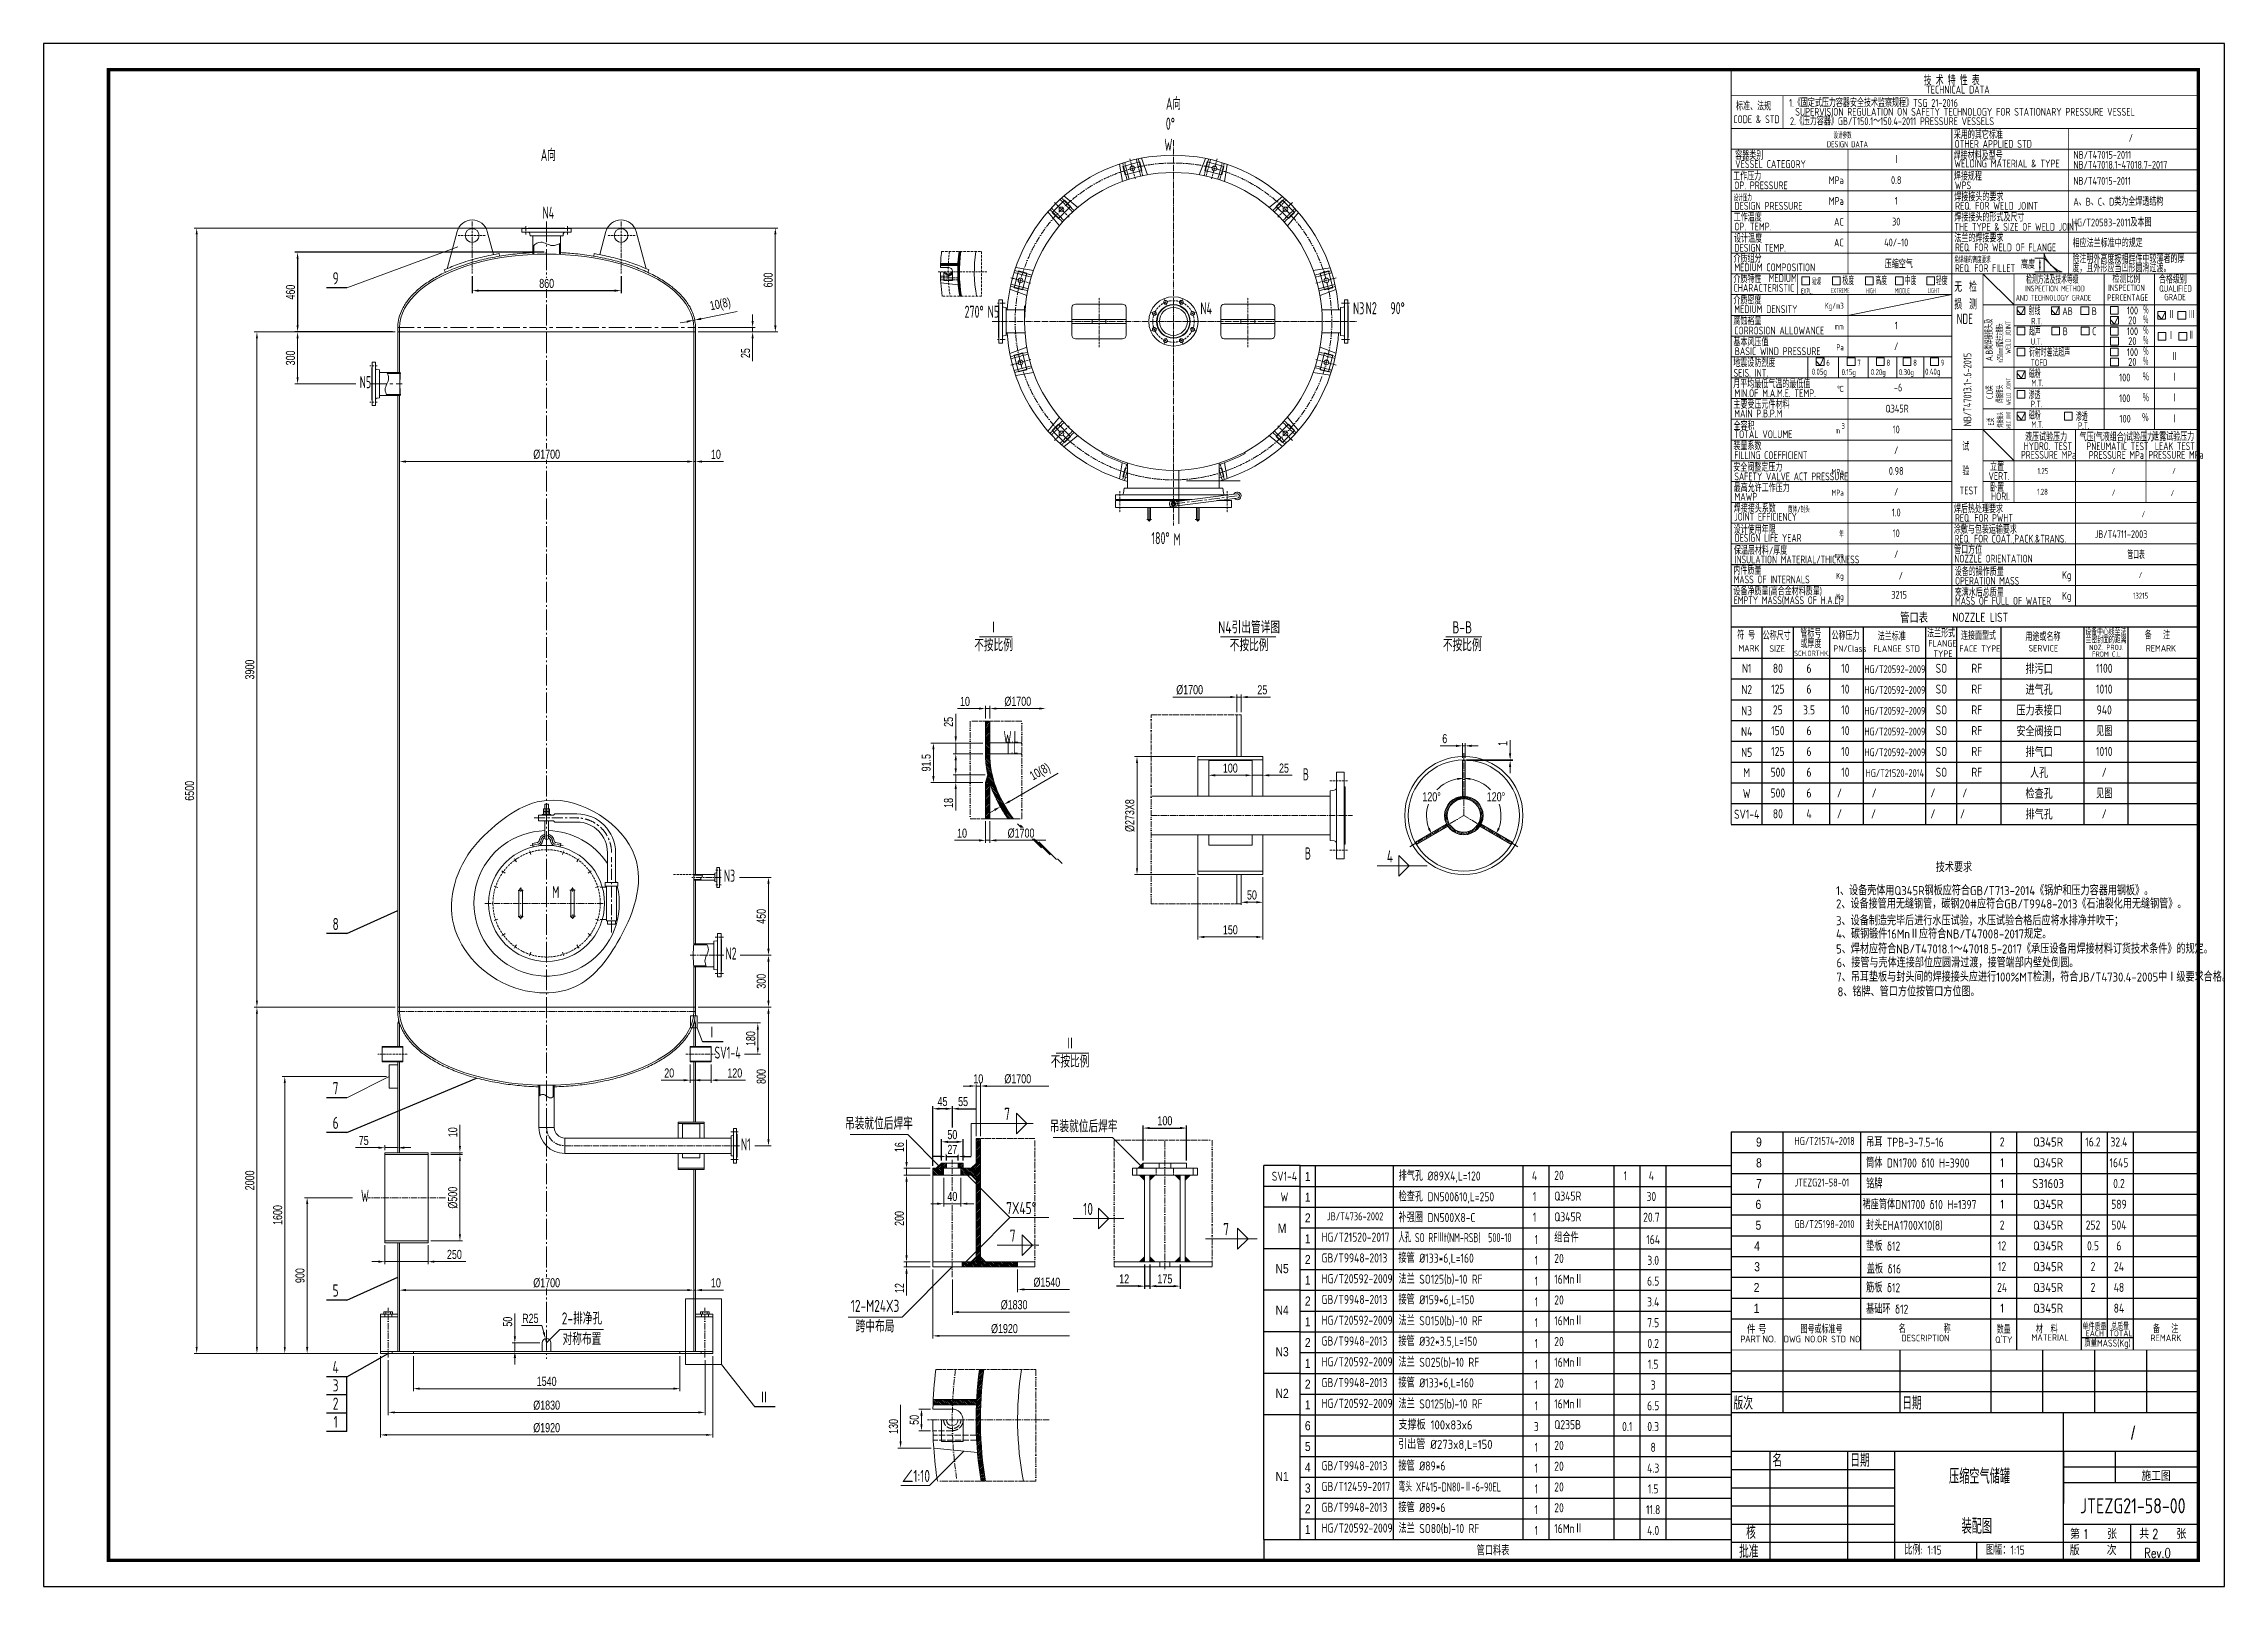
# Model space of a CAD drawing. Header units: millimetres. Extents: x 35105 to 454747, y -53554 to 1224.
# Drawn here: x 432984 to 445584, y -53554 to -44644 of the extents above; entities that cross this region are included whole.
import ezdxf
from ezdxf.enums import TextEntityAlignment as Align

# ---------------------------------------------------------------- set-up
doc = ezdxf.new("R2010")
doc.units = ezdxf.units.MM
for name, pattern in [('ACAD_ISO02W100', [15, 12, -3]), ('ACAD_ISO10W100', [18, 12, -3, 0, -3]), ('ACAD_ISO12W100', [21, 12, -3, 0, -3, 0, -3]), ('CENTER', [50.8, 31.75, -6.35, 6.35, -6.35]), ('CENTER2', [28.575, 19.05, -3.175, 3.175, -3.175]), ('CENTERX2', [101.6, 63.5, -12.7, 12.7, -12.7]), ('PHANTOM', [63.5, 31.75, -6.35, 6.35, -6.35, 6.35, -6.35]), ('钢构轴线', [16, 12, -1.5, 1, -1.5])]:
    doc.linetypes.add(name, pattern=pattern)
doc.layers.get('0').update_dxf_attribs({"lineweight": 18})
doc.layers.get('Defpoints').update_dxf_attribs({"lineweight": 18})
for name, color, linetype, lineweight in [('04细实线', 1, 'Continuous', 13), ('3（中心线）', 1, 'CENTER', 20), ('中心线', 1, 'ACAD_ISO10W100', 18), ('剖面线', 7, 'Continuous', 18), ('双点划线', 3, 'ACAD_ISO12W100', 18), ('明细', 6, 'Continuous', 18), ('标注', 7, 'Continuous', 18), ('短点划线', 1, 'CENTER2', 13), ('粗实线', 2, 'Continuous', 70), ('细实线', 7, 'Continuous', 18), ('虚线', 6, 'ACAD_ISO02W100', 18), ('轴线(可随比例自动调整)', 3, '钢构轴线', 5), ('长点划线', 1, 'CENTERX2', 13)]:
    doc.layers.add(name, color=color, linetype=linetype, lineweight=lineweight)
for name, color, linetype in [('12', 2, 'Continuous'), ('BORDER', 7, 'Continuous'), ('DIM', 6, 'Continuous'), ('TXT', 3, 'Continuous'), ('标题栏', 3, 'Continuous')]:
    doc.layers.add(name, color=color, linetype=linetype)
doc.styles.add('HGCAD', font='HGCAD.SHX', dxfattribs={"width": 0.75, "bigfont": 'HGCADHZ.SHX'})
doc.styles.add('HZ', font='gbenor.shx', dxfattribs={"width": 0.9, "bigfont": 'gbcbig.shx'})
doc.styles.add('PC_TEXTSTYLE', font='romans.shx', dxfattribs={"width": 0.8, "bigfont": 'hzfs.shx'})
doc.styles.add('SBHZ', font='tcc_simp.shx', dxfattribs={"width": 0.85, "bigfont": 'tcc_hzdx.shx'})
doc.dimstyles.new('LCR-1-15', dxfattribs={"dimscale": 15, "dimtxt": 3.5, "dimasz": 2.5, "dimexe": 1, "dimexo": 1, "dimgap": 1, "dimtad": 1, "dimdec": 1, "dimdsep": 46, "dimtxsty": 'HZ', "dimcen": 0, "dimclrd": 1, "dimclre": 1, "dimclrt": 1, "dimadec": 1, "dimazin": 2, "dimtm": 1e-09, "dimtfac": 0.5, "dimtdec": 1, "dimtmove": 0, "dimatfit": 3, "dimfxl": 1, "dimtfill": 1, "dimlwd": -1, "dimlwe": -1, "dimarcsym": 1})
doc.dimstyles.new('LCR-1-15$2', dxfattribs={"dimscale": 15, "dimtxt": 3.5, "dimasz": 2.5, "dimexe": 1, "dimexo": 1, "dimgap": 1, "dimtad": 0, "dimtih": 1, "dimtoh": 1, "dimdec": 1, "dimdsep": 46, "dimtxsty": 'HZ', "dimcen": 0, "dimclrd": 1, "dimclre": 1, "dimclrt": 1, "dimadec": 1, "dimazin": 2, "dimtm": 1e-09, "dimtfac": 0.5, "dimtdec": 1, "dimtmove": 0, "dimatfit": 3, "dimfxl": 1, "dimtfill": 1, "dimlwd": -1, "dimlwe": -1, "dimarcsym": 1})
doc.dimstyles.new('LCR-1-15$4', dxfattribs={"dimscale": 15, "dimtxt": 3.5, "dimasz": 2.5, "dimexe": 1, "dimexo": 1, "dimgap": 1, "dimtad": 1, "dimtoh": 1, "dimdec": 1, "dimdsep": 46, "dimtxsty": 'HZ', "dimcen": 0, "dimclrd": 1, "dimclre": 1, "dimclrt": 1, "dimadec": 1, "dimazin": 2, "dimtm": 1e-09, "dimtfac": 0.5, "dimtdec": 1, "dimtmove": 0, "dimatfit": 3, "dimfxl": 1, "dimtfill": 1, "dimlwd": -1, "dimlwe": -1, "dimarcsym": 1})

msp = doc.modelspace()

# ---------------------------------------------------------------- texts
at = {"color": 4, "lineweight": 25, "style": 'HZ'}
for s, p in [('技术要求', (443915.86762, -49428.19139)), ('1、设备壳体用Q345R钢板应符合GB/T713-2014《锅炉和压力容器用钢板》。', (443340.04678, -49561.72009)), ('2、设备接管用无缝钢管，碳钢20#应符合GB/T9948-2013《石油裂化用无缝钢管》。', (443340.04678, -49638.36581)), ('3、设备制造完毕后进行水压试验，水压试验合格后应将水排净并吹干；', (443340.04678, -49735.80605)), ('4、碳钢锻件16MnⅡ应符合NB/T47008-2017规定。', (443340.04678, -49812.08336)), ('5、焊材应符合NB/T47018.1～47018.5-2017《承压设备用焊接材料订货技术条件》的规定。', (443340.04678, -49898.60774)), ('7、吊耳垫板与封头间的焊接接头应进行100%%%MT检测，符合JB/T4730.4-2005中Ⅰ级要求合格。', (443341.26249, -50060.89197)), ('6、接管与壳体连接部位应圆滑过渡，接管端部内壁处倒圆。', (443342.51853, -49978.49975)), ('8、铭牌、管口方位按管口方位图。', (443348.39778, -50146.06035))]:
    msp.add_text(s, height=52.5, dxfattribs=at).set_placement(p)
at = {"layer": '04细实线', "color": 3, "lineweight": -3, "style": 'HZ', "width": 0.7}
for s, p in [('0%%D', (439493.68035, -45141.18716)), ('W', (439482.1224, -45262.82061)), ('N4', (435899.55075, -45654.77294)), ('270%%D', (438359.687, -46227.30395)), ('N5', (438471.03185, -46227.30395)), ('N4', (439700.61366, -46207.50225)), ('N3', (440581.52526, -46207.3697)), ('N2', (440654.33376, -46206.55772)), ('90%%D', (440806.3067, -46206.55772)), ('180%%D', (439436.7896, -47534.74901)), ('M', (439532.45431, -47541.62092)), ('W.L', (438574.24508, -48682.58693)), ('T.L', (438577.66357, -48745.08693)), ('B', (440276.37963, -48898.99297)), ('B', (440288.31655, -49355.75968)), ('M', (435942.63234, -49578.60102))]:
    msp.add_text(s, height=70, dxfattribs=at).set_placement(p, align=Align.CENTER)
at = {"layer": '04细实线', "color": 0, "lineweight": -3, "style": 'HZ'}
for s, width, p in [('A向', 0.7, (435899.55075, -45321.31781)), ('N4引出管详图', 0.8, (439948.69896, -48049.57579)), ('B-B', 0.8, (441180.05954, -48049.57579)), ('不按比例', 0.8, (439948.69896, -48153.01575)), ('不按比例', 0.8, (441180.05954, -48153.01575))]:
    msp.add_text(s, height=70, dxfattribs=dict(at, width=width)).set_placement(p, align=Align.CENTER)
at = {"layer": '04细实线', "color": 6, "lineweight": -3, "style": 'HZ', "width": 0.8}
for s, p in [('8', (434670.73746, -49763.36238)), ('7', (434670.73746, -50711.44983)), ('6', (434670.73746, -50911.62126)), ('5', (434670.73746, -51880.11962)), ('4', (434670.73746, -52322.6998)), ('3', (434670.73746, -52427.97686)), ('2', (434670.73746, -52533.25391)), ('Ⅱ', (437145.72005, -52497.38149)), ('1', (434670.73746, -52638.53097))]:
    msp.add_text(s, height=70, dxfattribs=at).set_placement(p, align=Align.CENTER)
at = {"layer": 'DIM', "color": 3, "style": 'HZ'}
for s, width, p in [('标准、法规', 0.9, (442762.24927, -45028.76417)), ('1.《固定式压力容器安全技术监察规程》TSG 21-2016', 0.9, (443068.62472, -45008.94242)), ('CODE & STD', 0.9, (442745.82663, -45103.07865)), ('2.《压力容器》GB/T150.1～150.4-2011 PRESSURE VESSELS', 0.9, (443073.7119, -45114.32234)), ('SUPERVISION REGULATION ON SAFETY TECHNOLOGY FOR STATIONARY PRESSURE VESSEL', 0.9, (443104.13959, -45059.90973)), ('采用的其它标准', 0.9, (444020.31827, -45193.44067)), ('OTHER APPLIED STD', 0.9, (444024.76198, -45245.47476)), ('/', 0.9, (445030.52073, -45210.62087)), ('容器类别 ', 0.9, (442757.30799, -45313.7507)), ('VESSEL CATEGORY ', 0.9, (442757.30799, -45361.71944)), ('焊接材料及型号', 0.9, (444019.08252, -45313.7507)), ('WELDING MATERIAL & TYPE', 0.9, (444023.49101, -45358.86719)), ('NB/T47018.1~47018.7-2017', 0.9, (444710.94457, -45365.95694)), ('NB/T47015-2011 ', 0.9, (444711.74121, -45308.59879)), ('工作压力 ', 0.9, (442745.31827, -45433.44067)), ('OP. PRESSURE', 0.9, (442751.56167, -45484.64002)), ('焊接规程', 0.9, (444020.31827, -45433.44067)), ('WPS', 0.9, (444026.56167, -45484.64002)), ('NB/T47015-2011', 0.9, (444710.94457, -45459.1898)), ('DESIGN PRESSURE', 0.9, (442753.02854, -45603.03837)), ('焊接接头的要求', 0.9, (444023.25199, -45553.23906)), ('REQ. FOR WELD JOINT', 0.9, (444028.02854, -45603.03837)), ('A、B、C、D类为全焊透结构', 0.9, (444710.94457, -45579.1898)), ('工作温度    ', 0.9, (442748.50264, -45670.23735)), ('OP. TEMP.', 0.9, (442751.93768, -45722.83674)), ('焊接接头的形式及尺寸', 0.9, (444023.50264, -45670.23735)), ('THE TYPE & SIZE OF WELD JOINT', 0.7, (444024.18174, -45724.35934)), (' HG/T20583-2011及本图', 0.9, (444679.8728, -45699.1898)), ('介质组分', 0.9, (442747.33262, -45908.43406)), ('设计温度     ', 0.9, (442750.77432, -45793.03097)), ('DESIGN TEMP.', 0.9, (442752.3665, -45845.43519)), ('法兰的焊接要求', 0.9, (444023.50264, -45790.23735)), ('REQ. FOR WELD OF FLANGE', 0.7, (444026.93768, -45842.83674)), ('相应法兰标准中的规定', 0.9, (444706.77357, -45819.1898)), ('除注明外高度按相焊件中较薄者的厚', 0.9, (444705.37849, -45909.71786)), ('介质特性', 0.9, (442746.82056, -46026.21492)), ('MEDIUM COMPOSITION', 0.9, (442752.10918, -45958.23337)), ('MEDIUM', 0.9, (442950.29869, -46020.997)), ('REQ. FOR FILLET', 0.7, (444026.93768, -45962.83674)), ('度，且外形应当凹形圆滑过渡。', 0.9, (444705.37849, -45963.65731)), ('检测比例', 0.9, (444936.63307, -46025.1398)), ('合格级别', 0.9, (445204.6938, -46028.76203)), ('介质密度', 0.9, (442746.92586, -46149.63246)), ('CHARACTERISTIC', 0.9, (442747.29786, -46077.07107)), ('腐蚀裕量  ', 0.9, (442746.92586, -46268.42138)), ('MEDIUM DENSITY', 0.9, (442751.70242, -46199.43178)), ('基本风压值', 0.9, (442746.92584, -46391.86368)), ('CORROSION ALLOWANCE', 0.9, (442751.70242, -46323.32523)), ('地震设防烈度', 0.9, (442745.94851, -46511.29166)), ('BASIC WIND PRESSURE', 0.9, (442754.88679, -46442.74829)), ('月平均最低气温的最低值  ', 0.9, (442745.76259, -46633.03097)), ('SEIS. INT.', 0.9, (442747.18489, -46567.95658)), ('％', 0.9, (445109.38442, -46593.36207)), ('主要受压元件材料', 0.9, (442746.92584, -46751.5752)), ('MIN.OF M.A.M.E. TEMP.', 0.9, (442752.3665, -46685.43519)), ('％', 0.9, (445109.38442, -46713.36207)), ('全容积 ', 0.9, (442747.59617, -46875.30596)), ('MAIN P.B.P.M', 0.9, (442751.70239, -46802.45981)), ('％', 0.9, (445106.59222, -46828.76772)), ('装量系数', 0.9, (442747.04294, -46990.99826)), ('TOTAL VOLUME', 0.9, (442752.37273, -46922.17135)), ('试', 0.9, (444069.08429, -46994.689)), ('PRESSURE MPa', 0.7, (444408.48801, -47041.04923)), ('HYDRO. TEST ', 0.7, (444424.02125, -46990.62795)), ('液压试验压力', 0.9, (444431.97582, -46939.438)), ('气压(气液组合)试验压力 ', 0.9, (444746.47846, -46939.71163)), ('PNEUMATIC TEST', 0.7, (444787.11949, -46991.57783)), ('PRESSURE MPa', 0.7, (444800.54097, -47041.99912)), ('PRESSURE MPa', 0.7, (445144.6804, -47041.04923)), ('泄露试验压力 ', 0.9, (445166.03567, -46937.36115)), ('LEAK TEST', 0.7, (445182.11712, -46990.62795)), ('安全阀整定压力 ', 0.9, (442745.94032, -47114.72904)), ('SAFETY VALVE ACT PRESSURE', 0.7, (442752.30904, -47165.61366)), ('FILLING COEFFICIENT', 0.7, (442751.8195, -47043.47375)), ('验', 0.9, (444069.08429, -47134.66844)), ('VERT.', 0.9, (444220.7701, -47163.47375)), ('立置', 0.9, (444229.94415, -47110.99826)), ('最高允许工作压力   ', 0.9, (442748.25199, -47233.23906)), ('MAWP', 0.9, (442753.02854, -47283.03837)), ('TEST', 0.9, (444053.38318, -47246.97452)), ('卧置', 0.9, (444229.94417, -47230.99826)), ('HORI.', 0.9, (444234.7207, -47280.68548)), ('焊接接头系数 ', 0.9, (442748.51804, -47352.15214)), ('JOINT EFFICIENCY', 0.7, (442751.70242, -47399.01753)), ('焊后热处理要求', 0.9, (444020.94032, -47354.72904)), ('REQ. FOR PWHT', 0.7, (444027.30904, -47405.61366)), ('设计使用年限   ', 0.9, (442747.94742, -47474.15211)), ('DESIGN LIFE YEAR', 0.7, (442754.31621, -47521.01748)), ('涂敷与包装运输要求', 0.9, (444020.31827, -47473.44067)), ('REQ. FOR COAT.,PACK.&TRANS.', 0.7, (444024.76198, -47525.47476)), ('保温层材料/厚度  ', 0.9, (442749.6779, -47594.44057)), ('INSULATION MATERIAL/THICKNESS', 0.7, (442754.45445, -47645.32518)), ('管口方位', 0.9, (444021.9013, -47589.84441)), ('NOZZLE ORIENTATION', 0.7, (444023.49348, -47640.72902)), ('内件质量 ', 0.9, (442746.9013, -47709.84441)), ('MASS OF INTERNALS', 0.7, (442748.49348, -47760.72902)), ('设备的操作质量 ', 0.9, (444025.30687, -47717.59441)), ('OPERATION MASS', 0.7, (444027.65371, -47768.479)), ('设备净质量(高合金材料质量) ', 0.9, (442746.9013, -47829.84441)), ('EMPTY MASS(MASS OF H.A.L)', 0.7, (442748.49348, -47880.72902)), ('充满水后总质量 ', 0.9, (444025.30687, -47837.59441)), ('MASS OF FULL OF WATER', 0.7, (444027.65371, -47884.50962))]:
    msp.add_text(s, height=45, dxfattribs=dict(at, width=width)).set_placement(p)
at = {"layer": 'DIM', "color": 3, "style": 'HZ', "width": 0.9}
for s, p in [('Ⅰ', (443687.46827, -45311.78435)), ('0.8', (443687.46827, -45431.78435)), ('1', (443687.46827, -45551.78435)), ('30', (443687.46827, -45671.78435)), ('40/-10', (443687.46827, -45791.78435)), ('压缩空气', (443702.38513, -45911.78435)), ('100', (445052.81803, -46185.13923)), ('20', (445051.8873, -46241.87632)), ('1', (443687.46827, -46271.78435)), ('100', (445052.81803, -46305.13923)), ('/', (443687.46827, -46391.78435)), ('100', (445052.81803, -46425.42083)), ('20', (445051.8873, -46482.15792)), ('-6', (443698.43756, -46629.5597)), ('100', (445008.14271, -46572.16656)), ('Ⅰ', (445295.68176, -46569.44371)), ('Q345R', (443692.21598, -46751.78435)), ('100', (445008.14271, -46692.16656)), ('Ⅰ', (445295.68176, -46689.44371)), ('10', (443687.46827, -46871.78435)), ('100', (445010.03118, -46809.99194)), ('Ⅰ', (445295.68176, -46809.44371)), ('/', (443687.46827, -46991.78435)), ('0.98', (443687.46827, -47111.78435)), ('/', (443687.46827, -47231.78435)), ('1.0', (443687.46827, -47351.78435)), ('10', (443687.46827, -47471.78435)), ('/', (443687.46827, -47591.78435)), ('/', (443714.10339, -47716.83564)), ('3215', (443704.07544, -47826.61518)), ('HG/T20592-2009', (443679.85226, -48256.58315)), ('HG/T20592-2009', (443679.85226, -48376.58315)), ('HG/T20592-2009', (443679.85226, -48496.58315)), ('HG/T20592-2009', (443679.85226, -48616.58315)), ('HG/T20592-2009', (443679.85226, -48736.58315)), ('HG/T21520-2014', (443679.85226, -48856.58315))]:
    msp.add_text(s, height=45, dxfattribs=at).set_placement(p, align=Align.MIDDLE)
for s, p in [('MPa', (443384.21524, -45455.19719)), ('MPa', (443384.21524, -45575.19719)), ('AC', (443384.21524, -45695.19719)), ('AC', (443384.21524, -45815.19719))]:
    msp.add_text(s, height=45, dxfattribs=at).set_placement(p, align=Align.RIGHT)
at = {"layer": 'TXT', "color": 3, "style": 'HZ', "width": 0.9}
for s, height, p in [('管口表', 60, (443709.46208, -47989.12741)), ('NOZZLE LIST ', 52.5, (444012.06001, -47983.11408)), ('符 号', 45, (442769.0089, -48084.0266)), ('MARK', 37.5, (442775.65437, -48154.6768)), ('公称尺寸', 45, (442916.07381, -48086.38245)), ('SIZE', 37.5, (442954.60008, -48156.37494)), ('管标号', 45, (443133.87098, -48073.88487)), ('或厚度', 45, (443133.87059, -48133.25874)), ('公称压力', 45, (443313.79817, -48086.38245)), ('PN/Class', 37.5, (443324.15457, -48156.37494)), ('FLANGE STD', 37.5, (443555.15517, -48156.41579)), ('FLANGE', 37.5, (443872.59237, -48126.39198)), ('FACE TYPE ', 37.5, (444051.73787, -48156.34489)), ('SERVICE', 37.5, (444451.48753, -48154.69562)), ('NOZ. PROJ.', 30, (444802.45919, -48145.70947)), ('备   注', 45, (445122.94107, -48084.0266)), ('REMARK', 37.5, (445129.58655, -48154.6768)), ('SCH.ORTHK.', 30, (443097.39172, -48179.70286)), ('TYPE', 37.5, (443902.39838, -48185.6416)), ('FROM C.L', 30, (444818.49543, -48184.43789))]:
    msp.add_text(s, height=height, dxfattribs=at).set_placement(p)
for s, height, p in [('法兰标准', 45, (443661.92026, -48062.23294)), ('用途或名称', 45, (444535.509, -48064.59376)), ('N1', 52.5, (442823.56471, -48251.55077)), ('80', 52.5, (443003.56471, -48251.55077)), ('6', 52.5, (443183.56471, -48251.55077)), ('10', 52.5, (443393.56471, -48251.55077)), ('SO', 52.5, (443948.56471, -48251.55077)), ('RF', 52.5, (444152.88368, -48251.55077)), ('1100', 52.5, (444889.47044, -48251.55077)), ('N2', 52.5, (442823.56471, -48374.23933)), ('125', 52.5, (443003.56471, -48371.55077)), ('6', 52.5, (443183.56471, -48371.55077)), ('10', 52.5, (443393.56471, -48371.55077)), ('SO', 52.5, (443948.56471, -48371.55077)), ('RF', 52.5, (444152.88368, -48371.55077)), ('1010', 52.5, (444889.47044, -48371.55077)), ('N3', 52.5, (442823.56471, -48496.92709)), ('25', 52.5, (443003.56471, -48491.55077)), ('3.5', 52.5, (443183.56471, -48491.55077)), ('10', 52.5, (443393.56471, -48491.55077)), ('SO', 52.5, (443948.56471, -48491.55077)), ('RF', 52.5, (444152.88368, -48491.55077)), ('940', 52.5, (444889.47044, -48491.55077)), ('N4', 52.5, (442823.56471, -48616.92709)), ('150', 52.5, (443003.56471, -48611.55077)), ('6', 52.5, (443183.56471, -48611.55077)), ('10', 52.5, (443393.56471, -48611.55077)), ('SO', 52.5, (443948.56471, -48611.55077)), ('RF', 52.5, (444152.88368, -48611.55077)), ('见图', 52.5, (444889.47044, -48611.55077)), ('N5', 52.5, (442823.56471, -48736.92709)), ('125', 52.5, (443003.56471, -48731.55077)), ('6', 52.5, (443183.56471, -48731.55077)), ('10', 52.5, (443393.56471, -48731.55077)), ('SO', 52.5, (443948.56471, -48731.55077)), ('RF', 52.5, (444152.88368, -48731.55077)), ('1010', 52.5, (444889.47044, -48731.55077)), ('M', 52.5, (442823.56471, -48854.23933)), ('500', 52.5, (443003.56471, -48851.55077)), ('6', 52.5, (443183.56471, -48851.55077)), ('10', 52.5, (443393.56471, -48851.55077)), ('SO', 52.5, (443948.56471, -48851.55077)), ('RF', 52.5, (444152.88368, -48851.55077)), ('/', 52.5, (444889.47044, -48851.55077)), ('W', 52.5, (442823.56471, -48974.23933)), ('500', 52.5, (443003.56471, -48971.55077)), ('6', 52.5, (443183.56471, -48971.55077)), ('/', 52.5, (443359.47044, -48971.55077)), ('/', 52.5, (443559.63435, -48971.55077)), ('/', 52.5, (443899.47044, -48971.55077)), ('/', 52.5, (444083.44549, -48971.55077)), ('见图', 52.5, (444889.47044, -48971.55077)), ('SV1-4', 52.5, (442823.56471, -49094.23933)), ('80', 52.5, (443003.56471, -49091.55077)), ('4', 52.5, (443183.56471, -49091.55077)), ('/', 52.5, (443359.47044, -49091.55077)), ('/', 52.5, (443556.44354, -49091.55077)), ('/', 52.5, (443899.47044, -49091.55077)), ('/', 52.5, (444070.68229, -49091.55077)), ('/', 52.5, (444889.47044, -49091.55077)), ('2', 52.5, (444299.38044, -50986.96264)), ('16.2', 52.5, (444824.38044, -50986.96264)), ('32.4', 52.5, (444974.38044, -50986.96264)), ('4', 52.5, (441597.79892, -51181.96264)), ('1', 52.5, (442122.72936, -51181.96264)), ('4', 52.5, (442272.76386, -51181.96264)), ('1', 52.5, (444299.38044, -51106.96264)), ('1645', 52.5, (444974.38044, -51106.96264)), ('SV1-4', 52.5, (440152.70468, -51184.95711)), ('W', 52.5, (440152.70468, -51304.95711)), ('1', 52.5, (441597.79892, -51301.96264)), ('30', 52.5, (442272.78139, -51301.96264)), ('1', 52.5, (444299.38044, -51226.96264)), ('0.2', 52.5, (444974.38044, -51226.96264)), ('1', 52.5, (441597.79892, -51421.96264)), ('20.7', 52.5, (442272.79892, -51421.96264)), ('1', 52.5, (444299.38044, -51346.96264)), ('589', 52.5, (444974.38044, -51346.96264)), ('2', 52.5, (444299.38044, -51466.96264)), ('252', 52.5, (444824.38044, -51466.96264)), ('504', 52.5, (444974.38044, -51466.96264)), ('12', 52.5, (444299.38044, -51586.96264)), ('0.5', 52.5, (444824.38044, -51586.96264)), ('6', 52.5, (444974.38044, -51586.96264)), ('12', 52.5, (444299.38044, -51706.96264)), ('2', 52.5, (444824.38044, -51706.96264)), ('24', 52.5, (444974.38044, -51706.96264)), ('24', 52.5, (444299.38044, -51826.96264)), ('2', 52.5, (444824.38044, -51826.96264)), ('48', 52.5, (444974.38044, -51826.96264)), ('1', 52.5, (444299.38044, -51946.96264)), ('84', 52.5, (444974.38044, -51946.96264))]:
    msp.add_text(s, height=height, dxfattribs=at).set_placement(p, align=Align.MIDDLE)
for s, height, p in [('法兰形式', 45, (443946.81356, -48072.72372)), ('连接面型式', 45, (444162.9145, -48086.54044)), ('设备中心线至法', 37.5, (444898.4474, -48060.03593)), ('兰密封面的距离', 37.5, (444899.78376, -48106.77714))]:
    msp.add_text(s, height=height, dxfattribs=at).set_placement(p, align=Align.CENTER)
at = {"layer": 'TXT', "color": 3, "style": 'HZ'}
for s, p in [('排污口', (444513.11702, -48251.55077)), ('进气孔', (444513.11702, -48371.55077)), ('压力表接口', (444513.11702, -48491.55077)), ('安全阀接口', (444513.11702, -48611.55077)), ('排气口', (444513.11702, -48731.55077)), ('人孔', (444513.11702, -48851.55077)), ('检查孔', (444513.11702, -48971.55077)), ('排气孔', (444513.11702, -49091.55077)), ('Q345R', (444564.86387, -50987.26855)), ('Q345R', (444564.86387, -51107.26855)), ('S31603', (444564.86387, -51227.26855)), ('Q345R', (444564.86387, -51347.26855)), ('Q345R', (444564.86387, -51467.26855)), ('Q345R', (444564.86387, -51587.26855)), ('Q345R', (444564.86387, -51707.26855)), ('Q345R', (444564.86387, -51827.26855)), ('Q345R', (444564.86387, -51947.26855))]:
    msp.add_text(s, height=52.5, dxfattribs=at).set_placement(p, align=Align.MIDDLE)
at = {"layer": 'TXT'}
for s, height, style, width, p in [('9', 52.5, 'SBHZ', 0.85, (442877.55992, -51013.94976)), ('HG/T21574-2018', 45.9375, 'HZ', 0.9, (443099.69323, -51004.37706)), ('吊耳 TPB-3-7.5-16', 52.5, 'HZ', 0.9, (443513.58755, -51014.89025)), ('排气孔 %%C89X4,L=120', 52.5, 'HZ', 0.9, (440812.00603, -51209.89025)), ('20', 52.5, 'HZ', 0.9, (441711.72004, -51205.84099)), ('8', 52.5, 'SBHZ', 0.85, (442877.55992, -51133.94975)), ('筒体 DN1700 δ10 H=3900', 52.5, 'HZ', 0.9, (443513.58755, -51134.89025)), ('检查孔 DN500δ10,L=250', 52.5, 'HZ', 0.9, (440812.00603, -51329.89025)), ('Q345R', 52.5, 'HZ', 0.9, (441711.72004, -51325.84099)), ('7', 52.5, 'SBHZ', 0.85, (442877.55992, -51253.94975)), ('JTEZG21-58-01', 45.9375, 'HZ', 0.9, (443099.69323, -51244.37706)), ('铭牌', 52.5, 'HZ', 0.9, (443513.58755, -51254.89025)), ('JB/T4736-2002', 45.9375, 'HZ', 0.9, (440398.11171, -51439.37706)), ('补强圈 DN500X8-C', 52.5, 'HZ', 0.9, (440812.00603, -51449.89025)), ('Q345R', 52.5, 'HZ', 0.9, (441711.72004, -51445.84099)), ('6', 52.5, 'SBHZ', 0.85, (442874.62075, -51373.94975)), ('裙座筒体DN1700 δ10 H=1397', 52.5, 'HZ', 0.9, (443492.59027, -51374.89025)), ('HG/T21520-2017', 52.5, 'HZ', 0.9, (440367.01239, -51563.03903)), ('人孔 SO RFⅢt(NM-RSB)  500-10 ', 52.5, 'HZ', 0.7, (440811.71974, -51565.82371)), ('组合件', 52.5, 'HZ', 0.9, (441711.72004, -51565.84099)), ('5', 52.5, 'SBHZ', 0.85, (442874.62075, -51493.94975)), ('GB/T25198-2010', 45.9375, 'HZ', 0.9, (443099.69323, -51484.37706)), ('封头EHA1700X10(8)', 52.5, 'HZ', 0.9, (443513.58755, -51494.89025)), ('GB/T9948-2013', 52.5, 'HZ', 0.9, (440367.01239, -51683.03903)), ('接管 %%C133*6,L=160', 52.5, 'HZ', 0.9, (440811.60449, -51684.47777)), ('20', 52.5, 'HZ', 0.9, (441711.72004, -51685.84099)), ('4', 52.5, 'SBHZ', 0.85, (442867.01423, -51613.94975)), ('垫板 δ12', 52.5, 'HZ', 0.9, (443513.58755, -51614.89025)), ('HG/T20592-2009', 52.5, 'HZ', 0.9, (440367.01239, -51803.03903)), ('法兰 SO125(b)-10 RF', 52.5, 'HZ', 0.9, (440811.72004, -51805.84099)), ('16MnⅡ', 52.5, 'HZ', 0.9, (441711.72004, -51805.84099)), ('3', 52.5, 'SBHZ', 0.85, (442867.01423, -51733.94975)), ('盖板 δ16', 52.5, 'HZ', 0.9, (443517.13156, -51746.59436)), ('GB/T9948-2013', 52.5, 'HZ', 0.9, (440367.01239, -51923.03903)), ('接管 %%C159*6,L=150', 52.5, 'HZ', 0.9, (440811.60449, -51924.47777)), ('20', 52.5, 'HZ', 0.9, (441711.72004, -51925.84099)), ('2', 52.5, 'SBHZ', 0.85, (442864.07505, -51853.94975)), ('筋板 δ12', 52.5, 'HZ', 0.9, (443513.30438, -51855.19742)), ('HG/T20592-2009', 52.5, 'HZ', 0.9, (440367.01239, -52043.03903)), ('法兰 SO150(b)-10 RF', 52.5, 'HZ', 0.9, (440811.72004, -52045.84099)), ('16MnⅡ', 52.5, 'HZ', 0.9, (441711.72004, -52045.84099)), ('1', 52.5, 'SBHZ', 0.85, (442864.07505, -51973.94975)), ('基础环 δ12', 52.5, 'HZ', 0.9, (443513.30438, -51978.97657)), ('GB/T9948-2013', 52.5, 'HZ', 0.9, (440367.01239, -52163.03903)), ('接管 %%C32*3.5,L=150', 52.5, 'HZ', 0.9, (440811.60449, -52164.47777)), ('20', 52.5, 'HZ', 0.9, (441711.72004, -52165.84099)), ('HG/T20592-2009', 52.5, 'HZ', 0.9, (440367.01239, -52283.03903)), ('法兰 SO25(b)-10 RF', 52.5, 'HZ', 0.9, (440811.72004, -52285.84099)), ('16MnⅡ', 52.5, 'HZ', 0.9, (441711.72004, -52285.84099)), ('GB/T9948-2013', 52.5, 'HZ', 0.9, (440367.01239, -52403.03903)), ('接管 %%C133*6,L=160', 52.5, 'HZ', 0.9, (440811.60449, -52404.47777)), ('20', 52.5, 'HZ', 0.9, (441711.72004, -52405.84099)), ('HG/T20592-2009', 52.5, 'HZ', 0.9, (440367.01239, -52523.03903)), ('法兰 SO125(b)-10 RF', 52.5, 'HZ', 0.9, (440811.72004, -52525.84099)), ('16MnⅡ', 52.5, 'HZ', 0.9, (441711.72004, -52525.84099)), ('版次', 75, 'PC_TEXTSTYLE', 0.75, (442747.23297, -52532.99455)), ('日期', 75, 'PC_TEXTSTYLE', 0.75, (443722.23297, -52532.99455)), ('Q235B', 52.5, 'HZ', 0.9, (441711.72004, -52645.84099)), ('20', 52.5, 'HZ', 0.9, (441711.72004, -52765.84099)), ('名', 75, 'PC_TEXTSTYLE', 0.75, (442972.23297, -52862.99455)), ('日期', 75, 'PC_TEXTSTYLE', 0.75, (443422.23297, -52862.99455)), ('GB/T9948-2013', 52.5, 'HZ', 0.9, (440367.01239, -52883.03903)), ('接管 %%C89*6', 52.5, 'HZ', 0.9, (440811.60449, -52884.47777)), ('20', 52.5, 'HZ', 0.9, (441711.72004, -52885.84099)), ('GB/T12459-2017', 52.5, 'HZ', 0.9, (440367.01239, -53003.03903)), ('弯头 XF415-DN80-Ⅱ-6-90EL', 52.5, 'HZ', 0.75, (440811.72004, -53005.84099)), ('20', 52.5, 'HZ', 0.9, (441711.72004, -53005.84099)), ('GB/T9948-2013', 52.5, 'HZ', 0.9, (440367.01239, -53123.03903)), ('接管 %%C89*6', 52.5, 'HZ', 0.9, (440811.60449, -53124.47777)), ('20', 52.5, 'HZ', 0.9, (441711.72004, -53125.84099)), ('HG/T20592-2009', 52.5, 'HZ', 0.9, (440367.01239, -53243.03903)), ('法兰 SO80(b)-10 RF', 52.5, 'HZ', 0.9, (440811.72004, -53245.84099)), ('16MnⅡ', 52.5, 'HZ', 0.9, (441711.72004, -53245.84099)), (' 核', 75, 'PC_TEXTSTYLE', 0.75, (442781.99236, -53279.93618)), ('第     张', 56.25, 'PC_TEXTSTYLE', 0.75, (444691.56887, -53279.89985)), ('1', 56.25, 'PC_TEXTSTYLE', 0.75, (444765.81526, -53279.89985)), ('共     张', 56.25, 'PC_TEXTSTYLE', 0.75, (445092.17863, -53278.8686)), ('2', 56.25, 'PC_TEXTSTYLE', 0.75, (445166.24472, -53279.89985)), ('管口料表', 52.5, 'HZ', 0.9, (441263.46071, -53373.97657)), ('批准', 75, 'PC_TEXTSTYLE', 0.75, (442779.58252, -53389.82421)), (' 比例: 1:15', 52.5, 'HZ', 0.9, (443708.30438, -53370.19742)), (' 图幅：1:15', 52.5, 'HZ', 0.9, (444180.38202, -53370.19742)), ('版     次', 56.25, 'PC_TEXTSTYLE', 0.75, (444689.84425, -53373.37935)), ('Rev.0', 56.25, 'PC_TEXTSTYLE', 0.75, (445120.37642, -53389.08342))]:
    msp.add_text(s, height=height, dxfattribs=dict(at, style=style, width=width)).set_placement(p)
at = {"layer": 'TXT', "style": 'SBHZ', "width": 0.85}
for s, p in [('1', (440287.47726, -51212.08778)), ('1', (440287.47726, -51332.08778)), ('2', (440287.47726, -51452.08778)), ('M', (440139.23117, -51512.31979)), ('M', (440139.23117, -51512.31979)), ('1', (440287.47726, -51572.08778)), ('2', (440287.47726, -51692.08778)), ('N5', (440139.23117, -51744.86852)), ('1', (440287.47726, -51812.08778)), ('2', (440287.47726, -51932.08778)), ('N4', (440139.23117, -51984.86852)), ('1', (440287.47726, -52052.08778)), ('2', (440287.47726, -52172.08778)), ('N3', (440139.23117, -52224.86852)), ('1', (440287.47726, -52292.08778)), ('N2', (440139.23117, -52464.86852)), ('2', (440287.47726, -52412.08778)), ('1', (440287.47726, -52532.08778)), ('6', (440287.47726, -52652.08778)), ('5', (440287.47726, -52772.08778)), ('N1', (440139.23117, -52944.86852)), ('4', (440287.47726, -52892.08778)), ('3', (440287.47726, -53012.08778)), ('2', (440287.47726, -53132.08778)), ('1', (440287.47726, -53252.08778))]:
    msp.add_text(s, height=52.5, dxfattribs=at).set_placement(p, align=Align.CENTER)
at = {"layer": 'TXT'}
for s, height, style, width, p in [('1', 52.5, 'HZ', 0.9, (441608.28478, -51550.61989)), ('164', 52.5, 'HZ', 0.9, (442283.25763, -51550.61989)), ('1', 52.5, 'HZ', 0.9, (441608.28478, -51670.61989)), ('3.0', 52.5, 'HZ', 0.9, (442283.25763, -51670.61989)), ('1', 52.5, 'HZ', 0.9, (441608.28478, -51790.61989)), ('6.5', 52.5, 'HZ', 0.9, (442283.25763, -51790.61989)), ('1', 52.5, 'HZ', 0.9, (441608.28478, -51910.61989)), ('3.4', 52.5, 'HZ', 0.9, (442283.24745, -51910.61989)), ('1', 52.5, 'HZ', 0.9, (441608.28478, -52030.61989)), ('7.5', 52.5, 'HZ', 0.9, (442283.25763, -52030.61989)), ('名          称', 45, 'HZ', 0.9, (443851.83671, -52060.92126)), ('单件质量', 38.25, 'HZ', 0.9, (444833.19068, -52049.10281)), ('总质量', 38.25, 'HZ', 0.9, (444981.06715, -52048.64957)), ('备   注', 45, 'HZ', 0.9, (445244.13366, -52062.09318)), ('1', 52.5, 'HZ', 0.9, (441608.28478, -52150.61989)), ('0.2', 52.5, 'HZ', 0.9, (442283.25763, -52150.61989)), ('PART NO.', 38.25, 'SBHZ', 0.85, (442889.69029, -52124.96678)), ('件 号', 45, 'SBHZ', 0.85, (442881.67433, -52065.64593)), ('DWG NO.OR STD NO.', 38.25, 'HZ', 0.9, (443264.08579, -52125.3804)), ('图号或标准号', 45, 'HZ', 0.9, (443256.35319, -52064.1683)), ('DESCRIPTION', 38.25, 'HZ', 0.9, (443856.24484, -52119.50523)), ("Q'TY", 38.25, 'HZ', 0.9, (444309.29055, -52125.46019)), ('数量', 45, 'HZ', 0.9, (444308.56471, -52065.71633)), ('MATERIAL', 38.25, 'HZ', 0.9, (444576.4203, -52116.43699)), ('材  料', 45, 'HZ', 0.9, (444557.22155, -52064.30161)), ('质量MASS(Kg)', 40.5, 'HZ', 0.9, (444908.56471, -52149.36476)), ('EACH', 34.425, 'HZ', 0.9, (444834.7893, -52092.67685)), ('TOTAL', 34.425, 'HZ', 0.9, (444986.2559, -52092.80922)), ('REMARK', 38.25, 'HZ', 0.9, (445245.59472, -52118.4804)), ('1', 52.5, 'HZ', 0.9, (441608.28478, -52270.61989)), ('1.5', 52.5, 'HZ', 0.9, (442283.23727, -52270.61989)), ('1', 52.5, 'HZ', 0.9, (441607.75351, -52390.61989)), ('3', 52.5, 'HZ', 0.9, (442283.23727, -52390.61989)), ('1', 52.5, 'HZ', 0.9, (441608.28478, -52510.61989)), ('6.5', 52.5, 'HZ', 0.9, (442283.23727, -52510.61989)), ('3', 52.5, 'HZ', 0.9, (441608.28478, -52630.61989)), ('0.1', 52.5, 'HZ', 0.9, (442133.29496, -52630.61989)), ('0.3', 52.5, 'HZ', 0.9, (442283.23727, -52630.61989)), ('/', 75, 'SBHZ', 0.9, (445055.7404, -52666.51422)), ('1', 52.5, 'HZ', 0.9, (441608.28478, -52750.61989)), ('8', 52.5, 'HZ', 0.9, (442283.23727, -52750.61989)), ('1', 52.5, 'HZ', 0.9, (441607.75351, -52870.61989)), ('4.3', 52.5, 'HZ', 0.9, (442283.23727, -52870.61989)), ('压缩空气储罐', 87.000003, 'HZ', 0.9, (444168.9489, -52913.32595)), ('施工图', 56.25, 'PC_TEXTSTYLE', 0.8, (445189.00141, -52912.01447)), ('1', 52.5, 'HZ', 0.9, (441608.28478, -52990.61989)), ('1.5', 52.5, 'HZ', 0.9, (442283.23727, -52990.61989)), ('JTEZG21-58-00', 87.0000029, 'HZ', 0.9, (445054.165, -53088.19612)), ('1', 52.5, 'HZ', 0.9, (441607.75351, -53110.61989)), ('11.8', 52.5, 'HZ', 0.9, (442283.23727, -53110.61989)), ('装配图', 87.000003, 'HZ', 0.9, (444152.93363, -53202.09462)), ('1', 52.5, 'HZ', 0.9, (441608.28478, -53230.61989)), ('4.0', 52.5, 'HZ', 0.9, (442283.23048, -53230.61989))]:
    msp.add_text(s, height=height, dxfattribs=dict(at, style=style, width=width)).set_placement(p, align=Align.MIDDLE)
at = {"layer": '标题栏', "lineweight": -3, "style": 'HZ'}
for s, p in [('支撑板 100x83x6', (440811.37693, -52647.37483)), ('引出管 %%C273x8,L=150', (440809.50592, -52759.90497))]:
    msp.add_text(s, height=52.5, dxfattribs=at).set_placement(p)
at = {"layer": '细实线', "color": 3, "style": 'HZ'}
for s, height, width, p in [('技 术 特 性 表', 60, 0.75, (443846.76349, -44885.13277)), ('TECHNICAL DATA', 45, 0.75, (443859.62659, -44931.90091)), ('DESIGN DATA', 35, 0.75, (443286.88199, -45242.12066)), ('设计参数', 35, 0.75, (443324.75517, -45192.04391)), ('设计压力  ', 35, 0.75, (442748.25199, -45553.23906)), ('极度', 45, 0.75, (443376.82841, -46037.0377)), ('高度', 45, 0.75, (443566.72023, -46037.0377)), ('中度', 45, 0.75, (443736.96276, -46037.03768)), ('轻度', 45, 0.75, (443916.60729, -46037.03768)), ('角焊缝的高度要求', 35, 0.75, (444023.50264, -45910.23735)), ('检测方法及技术等级', 45, 0.75, (444437.72007, -46030.22955)), ('EXPL.', 30, 0.6, (443138.13144, -46087.17794)), ('易爆', 35, 0.75, (443200.42407, -46037.03768)), ('EXTREME', 30, 0.6, (443310.13857, -46084.38351)), ('HIGH', 30, 0.6, (443513.31054, -46085.85385)), ('MIDDLE', 30, 0.6, (443680.40672, -46085.85385)), ('LIGHT', 30, 0.6, (443869.86352, -46084.52975)), ('损', 60, 0.75, (444022.96046, -46178.82987)), ('无', 60, 0.75, (444022.96046, -46077.5088)), ('检', 60, 0.75, (444108.67917, -46077.5088)), ('测', 60, 0.75, (444108.67917, -46178.82987)), ('AND TECHNOLOGY GRADE', 33.75, 0.75, (444377.90499, -46128.5249)), ('INSPECTION METHOD', 33.75, 0.75, (444432.81041, -46074.97514)), ('PERCENTAGE', 37.5, 0.75, (444906.39471, -46129.41522)), ('INSPECTION', 37.5, 0.75, (444912.30651, -46072.73651)), ('QUALIFIED ', 37.5, 0.75, (445206.80181, -46076.85658)), ('GRADE', 37.5, 0.75, (445236.22321, -46126.56498)), ('NDE', 60, 0.75, (444037.20364, -46263.01353)), ('射线', 45, 0.75, (444453.02626, -46211.21344)), ('R.T.', 37.5, 0.75, (444467.15954, -46265.02765)), ('AB', 45, 0.75, (444647.23148, -46211.21344)), ('B', 45, 0.75, (444817.35366, -46211.21344)), ('％', 45, 0.75, (445112.17663, -46264.00195)), ('％', 45, 0.75, (445113.10736, -46207.26486)), ('Ⅱ', 45, 0.75, (445260.64295, -46233.09205)), ('Ⅲ', 45, 0.75, (445376.80621, -46231.93798)), ('超声', 45, 0.75, (444455.38181, -46328.61311)), ('U.T.', 37.5, 0.75, (444464.80399, -46382.42733)), ('B', 45, 0.75, (444649.58703, -46327.65606)), ('C', 45, 0.75, (444819.70921, -46327.65606)), ('％', 45, 0.75, (445112.17663, -46384.00195)), ('％', 45, 0.75, (445113.10736, -46327.26486)), ('Ⅰ', 45, 0.75, (445257.6509, -46353.90097)), ('Ⅱ', 45, 0.75, (445374.96903, -46352.74689)), ('6', 35, 0.75, (443283.70376, -46504.023)), ('7', 35, 0.75, (443462.80888, -46504.023)), ('8', 35, 0.75, (443631.61689, -46504.023)), ('8', 35, 0.75, (443785.69974, -46504.023)), ('9', 35, 0.75, (443944.59761, -46504.023)), ('衍射时差法超声', 45, 0.75, (444455.38181, -46450.92344)), ('TOFD', 37.5, 0.75, (444464.80399, -46504.73765)), ('％', 45, 0.75, (445112.17663, -46504.28354)), ('％', 45, 0.75, (445113.10736, -46447.54646)), ('0.05g', 35, 0.75, (443199.57125, -46555.60307)), ('0.15g', 35, 0.75, (443372.224, -46558.28795)), ('0.20g', 35, 0.75, (443541.03199, -46558.28795)), ('0.30g', 35, 0.75, (443703.02428, -46558.28795)), ('0.40g', 35, 0.75, (443854.41322, -46555.57831)), ('磁粉', 45, 0.75, (444454.52814, -46574.99301)), ('M.T.', 37.5, 0.75, (444467.94034, -46622.37271)), ('渗透', 45, 0.75, (444453.25931, -46697.16462)), ('P.T.', 37.5, 0.75, (444464.91214, -46743.77827)), ('3', 35, 0.75, (443371.21751, -46869.40244)), ('磁粉', 45, 0.75, (444454.52814, -46814.99301)), ('M.T.', 37.5, 0.75, (444467.94034, -46862.37271)), ('渗透', 45, 0.75, (444726.19313, -46822.52335)), ('P.T.', 37.5, 0.75, (444737.84596, -46869.13699)), (' 筒体/封头', 35, 0.75, (443045.17699, -47352.15214)), ('JB/T4711-2003', 45, 0.75, (444834.25959, -47499.1898))]:
    msp.add_text(s, height=height, dxfattribs=dict(at, width=width)).set_placement(p)
at = {"layer": '细实线', "lineweight": -3, "style": 'HZ', "width": 0.7}
msp.add_text('A向', height=70, dxfattribs=at).set_placement((439511.51046, -45025.36785), align=Align.CENTER)
at = {"layer": '细实线', "color": 3, "style": 'HZ', "width": 0.75}
for s, height, p in [('Kg/m3', 35, (443384.21524, -46175.19719)), ('mm', 35, (443384.21524, -46295.19719)), ('Pa', 35, (443384.21524, -46415.19719)), ('℃', 35, (443384.21524, -46655.19719)), ('m', 35, (443362.49579, -46895.19719)), ('MPa', 35, (443384.21524, -47135.19719)), ('MPa', 35, (443384.21524, -47255.19719)), ('年', 35, (443384.21524, -47495.19719)), ('mm', 35, (443384.21524, -47615.19719)), ('Kg', 35, (443384.21524, -47735.19719)), ('Kg', 45, (444699.21524, -47735.19719)), ('Kg', 35, (443384.21524, -47855.19719)), ('Kg', 45, (444699.21524, -47855.19719))]:
    msp.add_text(s, height=height, dxfattribs=at).set_placement(p, align=Align.RIGHT)
at = {"layer": '细实线', "color": 3, "style": 'HZ'}
for s, height, width, p in [('A.B类焊接接头及', 40, 0.75, (444244.4843, -46477.27142)), ('≥250mm接管法兰对接接头', 35, 0.5, (444305.26239, -46486.04482)), ('WELD JOINT', 30, 0.8, (444349.04966, -46435.44959)), ('NB/T47013.1~.6-2015', 45, 0.75, (444121.30395, -46853.84323)), ('WELD JOINT', 25, 0.8, (444349.04966, -46732.01237)), ('C.D类', 35, 0.75, (444244.4843, -46696.36084)), ('焊接接头', 35, 0.75, (444305.26239, -46719.32261)), ('E类', 35, 0.75, (444251.96627, -46850.10566)), ('焊接接头', 30, 0.75, (444305.56323, -46860.4632)), ('WELD JOINT', 25, 0.5, (444348.39906, -46868.63973))]:
    msp.add_text(s, height=height, rotation=90, dxfattribs=dict(at, width=width)).set_placement(p)
at = {"layer": '细实线', "color": 3, "style": 'HZ', "width": 0.75}
for s, height, p in [('20', 45, (445051.8873, -46361.87632)), ('Ⅱ', 45, (445295.68176, -46449.44371)), ('1.25', 35, (444534.97538, -47112.17987)), ('/', 35, (444941.78033, -47112.17987)), ('/', 35, (445292.06867, -47112.17987)), ('1.28', 35, (444532.47538, -47232.17987)), ('/', 35, (444943.55844, -47236.53013)), ('/', 35, (445283.17811, -47240.08283)), ('/', 35, (445115.11194, -47362.12094)), ('管口表', 45, (445073.23068, -47591.78435)), ('/', 35, (445099.08938, -47712.43805)), ('13215', 35, (445099.08938, -47832.43805))]:
    msp.add_text(s, height=height, dxfattribs=at).set_placement(p, align=Align.MIDDLE)
at = {"layer": '细实线', "color": 0, "lineweight": -3, "style": 'HZ', "width": 0.8}
for s, p in [('Ⅰ', (438472.12552, -48049.57579)), ('不按比例', (438472.12552, -48153.01575)), ('4', (440762.35499, -49372.7286)), ('Ⅱ', (438914.25363, -50453.76073)), ('吊装就位后焊牢', (438992.31546, -50931.63578)), ('7X45%%D', (438632.324, -51404.01344)), ('10', (439018.18203, -51409.01344)), ('7', (438582.83605, -51562.65912)), ('7', (439815.88522, -51525.699)), ('2-排净孔', (436093.96399, -52041.18241)), ('跨中布局', (437787.37164, -52086.25226)), ('∠1:10', (438024.46112, -52951.14511))]:
    msp.add_text(s, height=70, dxfattribs=at).set_placement(p, align=Align.CENTER)
at = {"layer": '细实线', "color": 3, "insert": (444448.69549, -45920.75542), "char_height": 45, "attachment_point": 5, "style": 'HZ'}
msp.add_mtext('\\A1;高度', dxfattribs=at)

# ---------------------------------------------------------------- blocks, each defined once
blk = doc.blocks.new('*D199')
at = {"layer": 'Defpoints', "color": 0, "transparency": 16777216}
for p in [(435040, -47057), (436740, -47057), (436740, -47057)]:
    blk.add_point(p, dxfattribs=at)
at = {"layer": '细实线', "color": 1, "linetype": 'Continuous', "transparency": 16777216}
blk.add_line((435077, -47057), (436702, -47057), dxfattribs=at)
at = {"layer": '细实线', "color": 1, "transparency": 16777216}
for points in [[(435077, -47051), (435077, -47064), (435040, -47057)], [(436702, -47051), (436702, -47064), (436740, -47057)]]:
    blk.add_solid(points, dxfattribs=at)
at = {"layer": '细实线', "color": 1, "transparency": 16777216, "insert": (435890, -47016), "char_height": 52.5, "attachment_point": 5, "style": 'HGCAD', "bg_fill": 3, "box_fill_scale": 1.1, "bg_fill_color": 256, "bg_fill_true_color": 13158600, "bg_fill_transparency": 4297}
blk.add_mtext('%%C1700', dxfattribs=at)
blk = doc.blocks.new('_None')
blk = doc.blocks.new('*D200')
at = {"layer": 'Defpoints', "color": 0, "transparency": 16777216}
for p in [(436740, -47057), (436750, -47057), (436750, -47057)]:
    blk.add_point(p, dxfattribs=at)
at = {"layer": '细实线', "color": 1, "linetype": 'Continuous', "transparency": 16777216}
for p, q in [((436702, -47057), (436665, -47057)), ((436740, -47057), (436750, -47057)), ((436787, -47057), (436911, -47057))]:
    blk.add_line(p, q, dxfattribs=at)
at = {"layer": '细实线', "color": 1, "transparency": 16777216}
for points in [[(436702, -47051), (436702, -47064), (436740, -47057)], [(436787, -47051), (436787, -47064), (436750, -47057)]]:
    blk.add_solid(points, dxfattribs=at)
at = {"layer": '细实线', "color": 1, "transparency": 16777216, "insert": (436868, -47016), "char_height": 52.5, "attachment_point": 5, "style": 'HGCAD', "bg_fill": 3, "box_fill_scale": 1.1, "bg_fill_color": 256, "bg_fill_true_color": 13158600, "bg_fill_transparency": 2012}
blk.add_mtext('10', dxfattribs=at)
blk = doc.blocks.new('*D201')
at = {"layer": 'Defpoints', "color": 0, "transparency": 16777216}
for p in [(436736, -46241), (436745, -46239), (436746, -46240)]:
    blk.add_point(p, dxfattribs=at)
at = {"layer": '细实线', "color": 1, "linetype": 'Continuous', "transparency": 16777216}
for p, q in [((436736, -46242), (436746, -46240)), ((436782, -46233), (436990, -46191)), ((436699, -46250), (436662, -46257))]:
    blk.add_line(p, q, dxfattribs=at)
at = {"layer": '细实线', "color": 1, "transparency": 16777216}
for points in [[(436781, -46227), (436784, -46239), (436746, -46240)], [(436698, -46243), (436700, -46256), (436736, -46242)]]:
    blk.add_solid(points, dxfattribs=at)
at = {"layer": '细实线', "color": 1, "transparency": 16777216, "insert": (436894, -46154), "char_height": 52.5, "attachment_point": 5, "rotation": 11.4429, "style": 'HGCAD', "bg_fill": 3, "box_fill_scale": 1.1, "bg_fill_color": 256, "bg_fill_true_color": 13158600, "bg_fill_transparency": 5682}
blk.add_mtext('10(8)', dxfattribs=at)
blk = doc.blocks.new('*D203')
at = {"layer": 'Defpoints', "color": 0, "transparency": 16777216}
for p in [(434975, -52232), (436805, -52232), (436805, -52549)]:
    blk.add_point(p, dxfattribs=at)
at = {"layer": '标注', "color": 1, "linetype": 'Continuous', "transparency": 16777216}
for p, q in [((434975, -52247), (434975, -52564)), ((436805, -52247), (436805, -52564)), ((435012, -52549), (436767, -52549))]:
    blk.add_line(p, q, dxfattribs=at)
at = {"layer": '标注', "color": 1, "transparency": 16777216}
for points in [[(435012, -52543), (435012, -52555), (434975, -52549)], [(436767, -52543), (436767, -52555), (436805, -52549)]]:
    blk.add_solid(points, dxfattribs=at)
at = {"layer": '标注', "color": 1, "transparency": 16777216, "insert": (435890, -52508), "char_height": 52.5, "attachment_point": 5, "style": 'HGCAD', "bg_fill": 3, "box_fill_scale": 1.1, "bg_fill_color": 256, "bg_fill_true_color": 13158600, "bg_fill_transparency": 6237}
blk.add_mtext('%%C1830', dxfattribs=at)
blk = doc.blocks.new('*D204')
at = {"layer": 'Defpoints', "color": 0, "transparency": 16777216}
for p in [(434930, -52209), (436850, -52209), (436850, -52679)]:
    blk.add_point(p, dxfattribs=at)
at = {"layer": '标注', "color": 1, "linetype": 'Continuous', "transparency": 16777216}
for p, q in [((434930, -52224), (434930, -52694)), ((436850, -52224), (436850, -52694)), ((434967, -52679), (436812, -52679))]:
    blk.add_line(p, q, dxfattribs=at)
at = {"layer": '标注', "color": 1, "transparency": 16777216}
for points in [[(434967, -52673), (434967, -52685), (434930, -52679)], [(436812, -52673), (436812, -52685), (436850, -52679)]]:
    blk.add_solid(points, dxfattribs=at)
at = {"layer": '标注', "color": 1, "transparency": 16777216, "insert": (435890, -52638), "char_height": 52.5, "attachment_point": 5, "style": 'HGCAD', "bg_fill": 3, "box_fill_scale": 1.1, "bg_fill_color": 256, "bg_fill_true_color": 13158600, "bg_fill_transparency": 1842}
blk.add_mtext('%%c1920', dxfattribs=at)
blk = doc.blocks.new('*D205')
at = {"layer": 'Defpoints', "color": 0, "transparency": 16777216}
for p in [(435040, -51843), (436740, -51843), (436740, -51843)]:
    blk.add_point(p, dxfattribs=at)
at = {"layer": '标注', "color": 1, "linetype": 'Continuous', "transparency": 16777216}
blk.add_line((435077, -51843), (436702, -51843), dxfattribs=at)
at = {"layer": '标注', "color": 1, "transparency": 16777216}
for points in [[(435077, -51836), (435077, -51849), (435040, -51843)], [(436702, -51836), (436702, -51849), (436740, -51843)]]:
    blk.add_solid(points, dxfattribs=at)
at = {"layer": '标注', "color": 1, "transparency": 16777216, "insert": (435890, -51801), "char_height": 52.5, "attachment_point": 5, "style": 'HGCAD', "bg_fill": 3, "box_fill_scale": 1.1, "bg_fill_color": 256, "bg_fill_true_color": 13158600, "bg_fill_transparency": 6737}
blk.add_mtext('%%C1700', dxfattribs=at)
blk = doc.blocks.new('*D206')
at = {"layer": 'Defpoints', "color": 0, "transparency": 16777216}
for p in [(436740, -51843), (436750, -51843), (436750, -51843)]:
    blk.add_point(p, dxfattribs=at)
at = {"layer": '标注', "color": 1, "linetype": 'Continuous', "transparency": 16777216}
for p, q in [((436702, -51843), (436665, -51843)), ((436740, -51843), (436750, -51843)), ((436787, -51843), (436911, -51843))]:
    blk.add_line(p, q, dxfattribs=at)
at = {"layer": '标注', "color": 1, "transparency": 16777216}
for points in [[(436702, -51836), (436702, -51849), (436740, -51843)], [(436787, -51836), (436787, -51849), (436750, -51843)]]:
    blk.add_solid(points, dxfattribs=at)
at = {"layer": '标注', "color": 1, "transparency": 16777216, "insert": (436868, -51801), "char_height": 52.5, "attachment_point": 5, "style": 'HGCAD', "bg_fill": 3, "box_fill_scale": 1.1, "bg_fill_color": 256, "bg_fill_true_color": 13158600, "bg_fill_transparency": 7012}
blk.add_mtext('10', dxfattribs=at)
blk = doc.blocks.new('*D207')
at = {"layer": 'Defpoints', "color": 0, "transparency": 16777216}
for p in [(436750, -50209), (437077, -51009), (437172, -51009)]:
    blk.add_point(p, dxfattribs=at)
at = {"layer": '标注', "color": 1, "linetype": 'Continuous', "transparency": 16777216}
for p, q in [((436765, -50209), (437187, -50209)), ((437172, -50246), (437172, -50971)), ((437092, -51009), (437187, -51009))]:
    blk.add_line(p, q, dxfattribs=at)
at = {"layer": '标注', "color": 1, "transparency": 16777216}
for points in [[(437165, -50246), (437178, -50246), (437172, -50209)], [(437165, -50971), (437178, -50971), (437172, -51009)]]:
    blk.add_solid(points, dxfattribs=at)
at = {"layer": '标注', "color": 1, "transparency": 16777216, "insert": (437130, -50609), "char_height": 52.5, "attachment_point": 5, "rotation": 90, "style": 'HGCAD', "bg_fill": 3, "box_fill_scale": 1.1, "bg_fill_color": 256, "bg_fill_true_color": 13158600, "bg_fill_transparency": 2902}
blk.add_mtext('800', dxfattribs=at)
blk = doc.blocks.new('*D208')
at = {"layer": 'Defpoints', "color": 0, "transparency": 16777216}
blk.add_point((436750, -50300), dxfattribs=at)
at = {"layer": '标注', "color": 1, "linetype": 'Continuous', "transparency": 16777216}
for p, q in [((436765, -50300), (437125, -50300)), ((437110, -50338), (437110, -50443)), ((437034, -50480), (437125, -50480))]:
    blk.add_line(p, q, dxfattribs=at)
at = {"layer": '标注', "color": 1, "transparency": 16777216}
for points in [[(437104, -50338), (437116, -50338), (437110, -50300)], [(437104, -50443), (437116, -50443), (437110, -50480)]]:
    blk.add_solid(points, dxfattribs=at)
at = {"layer": '标注', "color": 1, "transparency": 16777216, "insert": (437069, -50390), "char_height": 52.5, "attachment_point": 5, "rotation": 90, "style": 'HGCAD', "bg_fill": 3, "box_fill_scale": 1.1, "bg_fill_color": 256, "bg_fill_true_color": 13158600, "bg_fill_transparency": 5197}
blk.add_mtext('180', dxfattribs=at)
at = {"layer": 'Defpoints', "color": 0, "transparency": 16777216}
for p in [(437019, -50480), (437110, -50480)]:
    blk.add_point(p, dxfattribs=at)
blk = doc.blocks.new('*D209')
at = {"layer": 'Defpoints', "color": 0, "transparency": 16777216}
for p in [(436720, -50525), (436720, -50630), (436740, -50630)]:
    blk.add_point(p, dxfattribs=at)
at = {"layer": '标注', "color": 1, "linetype": 'Continuous', "transparency": 16777216}
for p, q in [((436682, -50630), (436551, -50630)), ((436720, -50540), (436720, -50645)), ((436740, -50630), (436720, -50630)), ((436777, -50630), (436815, -50630))]:
    blk.add_line(p, q, dxfattribs=at)
at = {"layer": '标注', "color": 1, "transparency": 16777216}
for points in [[(436682, -50624), (436682, -50637), (436720, -50630)], [(436777, -50624), (436777, -50637), (436740, -50630)]]:
    blk.add_solid(points, dxfattribs=at)
at = {"layer": '标注', "color": 1, "transparency": 16777216, "insert": (436598, -50589), "char_height": 52.5, "attachment_point": 5, "style": 'HGCAD', "bg_fill": 3, "box_fill_scale": 1.1, "bg_fill_color": 256, "bg_fill_true_color": 13158600, "bg_fill_transparency": 1147}
blk.add_mtext('20', dxfattribs=at)
blk = doc.blocks.new('*D210')
at = {"layer": 'Defpoints', "color": 0, "transparency": 16777216}
for p in [(436720, -50525), (436840, -50525), (436840, -50630)]:
    blk.add_point(p, dxfattribs=at)
at = {"layer": '标注', "color": 1, "linetype": 'Continuous', "transparency": 16777216}
for p, q in [((436682, -50630), (436645, -50630)), ((436720, -50540), (436720, -50645)), ((436720, -50630), (436840, -50630)), ((436840, -50540), (436840, -50645)), ((436877, -50630), (437039, -50630))]:
    blk.add_line(p, q, dxfattribs=at)
at = {"layer": '标注', "color": 1, "transparency": 16777216}
for points in [[(436682, -50624), (436682, -50637), (436720, -50630)], [(436877, -50624), (436877, -50637), (436840, -50630)]]:
    blk.add_solid(points, dxfattribs=at)
at = {"layer": '标注', "color": 1, "transparency": 16777216, "insert": (436977, -50589), "char_height": 52.5, "attachment_point": 5, "style": 'HGCAD', "bg_fill": 3, "box_fill_scale": 1.1, "bg_fill_color": 256, "bg_fill_true_color": 13158600, "bg_fill_transparency": 1272}
blk.add_mtext('120', dxfattribs=at)
blk = doc.blocks.new('*D211')
at = {"layer": 'Defpoints', "color": 0, "transparency": 16777216}
for p in [(434783, -51309), (434506, -52209), (434930, -52209)]:
    blk.add_point(p, dxfattribs=at)
at = {"layer": '标注', "color": 1, "linetype": 'Continuous', "transparency": 16777216}
for p, q in [((434768, -51309), (434491, -51309)), ((434506, -51346), (434506, -52171)), ((434915, -52209), (434491, -52209))]:
    blk.add_line(p, q, dxfattribs=at)
at = {"layer": '标注', "color": 1, "transparency": 16777216}
for points in [[(434500, -51346), (434513, -51346), (434506, -51309)], [(434500, -52171), (434513, -52171), (434506, -52209)]]:
    blk.add_solid(points, dxfattribs=at)
at = {"layer": '标注', "color": 1, "transparency": 16777216, "insert": (434465, -51759), "char_height": 52.5, "attachment_point": 5, "rotation": 90, "style": 'HGCAD', "bg_fill": 3, "box_fill_scale": 1.1, "bg_fill_color": 256, "bg_fill_true_color": 13158600, "bg_fill_transparency": 812}
blk.add_mtext('900', dxfattribs=at)
blk = doc.blocks.new('*D212')
at = {"layer": 'Defpoints', "color": 0, "transparency": 16777216}
for p in [(435030, -50209), (434216, -52209), (434930, -52209)]:
    blk.add_point(p, dxfattribs=at)
at = {"layer": '标注', "color": 1, "linetype": 'Continuous', "transparency": 16777216}
for p, q in [((435015, -50209), (434201, -50209)), ((434216, -50246), (434216, -52171)), ((434915, -52209), (434201, -52209))]:
    blk.add_line(p, q, dxfattribs=at)
at = {"layer": '标注', "color": 1, "transparency": 16777216}
for points in [[(434210, -50246), (434222, -50246), (434216, -50209)], [(434210, -52171), (434222, -52171), (434216, -52209)]]:
    blk.add_solid(points, dxfattribs=at)
at = {"layer": '标注', "color": 1, "transparency": 16777216, "insert": (434175, -51209), "char_height": 52.5, "attachment_point": 5, "rotation": 90, "style": 'HGCAD', "bg_fill": 3, "box_fill_scale": 1.1, "bg_fill_color": 256, "bg_fill_true_color": 13158600, "bg_fill_transparency": 1787}
blk.add_mtext('2000', dxfattribs=at)
blk = doc.blocks.new('*D213')
at = {"layer": 'Defpoints', "color": 0, "transparency": 16777216}
for p in [(434980, -50609), (434377, -52209), (434930, -52209)]:
    blk.add_point(p, dxfattribs=at)
at = {"layer": '标注', "color": 1, "linetype": 'Continuous', "transparency": 16777216}
for p, q in [((434965, -50609), (434362, -50609)), ((434377, -50646), (434377, -52171)), ((434915, -52209), (434362, -52209))]:
    blk.add_line(p, q, dxfattribs=at)
at = {"layer": '标注', "color": 1, "transparency": 16777216}
for points in [[(434371, -50646), (434383, -50646), (434377, -50609)], [(434371, -52171), (434383, -52171), (434377, -52209)]]:
    blk.add_solid(points, dxfattribs=at)
at = {"layer": '标注', "color": 1, "transparency": 16777216, "insert": (434336, -51409), "char_height": 52.5, "attachment_point": 5, "rotation": 90, "style": 'HGCAD', "bg_fill": 3, "box_fill_scale": 1.1, "bg_fill_color": 256, "bg_fill_true_color": 13158600, "bg_fill_transparency": 1512}
blk.add_mtext('1600', dxfattribs=at)
blk = doc.blocks.new('*D214')
at = {"layer": 'Defpoints', "color": 0, "transparency": 16777216}
for p in [(433868, -45709), (435784, -45709), (434930, -52209)]:
    blk.add_point(p, dxfattribs=at)
at = {"layer": '标注', "color": 1, "linetype": 'Continuous', "transparency": 16777216}
for p, q in [((435769, -45709), (433853, -45709)), ((433868, -52171), (433868, -45746)), ((434915, -52209), (433853, -52209))]:
    blk.add_line(p, q, dxfattribs=at)
at = {"layer": '标注', "color": 1, "transparency": 16777216}
for points in [[(433862, -45746), (433874, -45746), (433868, -45709)], [(433862, -52171), (433874, -52171), (433868, -52209)]]:
    blk.add_solid(points, dxfattribs=at)
at = {"layer": '标注', "color": 1, "transparency": 16777216, "insert": (433827, -48959), "char_height": 52.5, "attachment_point": 5, "rotation": 90, "style": 'HGCAD', "bg_fill": 3, "box_fill_scale": 1.1, "bg_fill_color": 256, "bg_fill_true_color": 13158600, "bg_fill_transparency": 1292}
blk.add_mtext('6500', dxfattribs=at)
blk = doc.blocks.new('*D215')
at = {"layer": 'Defpoints', "color": 0, "transparency": 16777216}
for p in [(436994, -49909), (436750, -50209), (437172, -50209)]:
    blk.add_point(p, dxfattribs=at)
at = {"layer": '标注', "color": 1, "linetype": 'Continuous', "transparency": 16777216}
for p, q in [((437009, -49909), (437187, -49909)), ((437172, -49946), (437172, -50171)), ((436765, -50209), (437187, -50209))]:
    blk.add_line(p, q, dxfattribs=at)
at = {"layer": '标注', "color": 1, "transparency": 16777216}
for points in [[(437165, -49946), (437178, -49946), (437172, -49909)], [(437165, -50171), (437178, -50171), (437172, -50209)]]:
    blk.add_solid(points, dxfattribs=at)
at = {"layer": '标注', "color": 1, "transparency": 16777216, "insert": (437130, -50059), "char_height": 52.5, "attachment_point": 5, "rotation": 90, "style": 'HGCAD', "bg_fill": 3, "box_fill_scale": 1.1, "bg_fill_color": 256, "bg_fill_true_color": 13158600, "bg_fill_transparency": 1012}
blk.add_mtext('300', dxfattribs=at)
blk = doc.blocks.new('*D216')
at = {"layer": 'Defpoints', "color": 0, "transparency": 16777216}
for p in [(436989, -49459), (436997, -49909), (437172, -49909)]:
    blk.add_point(p, dxfattribs=at)
at = {"layer": '中心线', "color": 1, "linetype": 'Continuous', "transparency": 16777216}
for p, q in [((437004, -49459), (437187, -49459)), ((437172, -49496), (437172, -49871)), ((437012, -49909), (437187, -49909))]:
    blk.add_line(p, q, dxfattribs=at)
at = {"layer": '中心线', "color": 1, "transparency": 16777216}
for points in [[(437165, -49496), (437178, -49496), (437172, -49459)], [(437165, -49871), (437178, -49871), (437172, -49909)]]:
    blk.add_solid(points, dxfattribs=at)
at = {"layer": '中心线', "color": 1, "transparency": 16777216, "insert": (437130, -49684), "char_height": 52.5, "attachment_point": 5, "rotation": 90, "style": 'HGCAD', "bg_fill": 3, "box_fill_scale": 1.1, "bg_fill_color": 256, "bg_fill_true_color": 13158600, "bg_fill_transparency": 737}
blk.add_mtext('450', dxfattribs=at)
blk = doc.blocks.new('*D217')
at = {"layer": 'Defpoints', "color": 0, "transparency": 16777216}
for p in [(434955, -51569), (435205, -51569), (434955, -51678)]:
    blk.add_point(p, dxfattribs=at)
at = {"layer": '中心线', "color": 1, "linetype": 'Continuous', "transparency": 16777216}
for p, q in [((434955, -51584), (434955, -51693)), ((435205, -51584), (435205, -51693)), ((434917, -51678), (434880, -51678)), ((434955, -51678), (435205, -51678)), ((435242, -51678), (435423, -51678))]:
    blk.add_line(p, q, dxfattribs=at)
at = {"layer": '中心线', "color": 1, "transparency": 16777216}
for points in [[(434917, -51672), (434917, -51685), (434955, -51678)], [(435242, -51672), (435242, -51685), (435205, -51678)]]:
    blk.add_solid(points, dxfattribs=at)
at = {"layer": '中心线', "color": 1, "transparency": 16777216, "insert": (435357, -51637), "char_height": 52.5, "attachment_point": 5, "style": 'HGCAD', "bg_fill": 3, "box_fill_scale": 1.1, "bg_fill_color": 256, "bg_fill_true_color": 13158600, "bg_fill_transparency": 1057}
blk.add_mtext('250', dxfattribs=at)
blk = doc.blocks.new('*D218')
at = {"layer": 'Defpoints', "color": 0, "transparency": 16777216}
for p in [(435205, -51059), (435205, -51559), (435389, -51559)]:
    blk.add_point(p, dxfattribs=at)
at = {"layer": '中心线', "color": 1, "linetype": 'Continuous', "transparency": 16777216}
for p, q in [((435220, -51059), (435404, -51059)), ((435389, -51096), (435389, -51521)), ((435220, -51559), (435404, -51559))]:
    blk.add_line(p, q, dxfattribs=at)
at = {"layer": '中心线', "color": 1, "transparency": 16777216}
for points in [[(435383, -51096), (435395, -51096), (435389, -51059)], [(435383, -51521), (435395, -51521), (435389, -51559)]]:
    blk.add_solid(points, dxfattribs=at)
at = {"layer": '中心线', "color": 1, "transparency": 16777216, "insert": (435348, -51309), "char_height": 52.5, "attachment_point": 5, "rotation": 90, "style": 'HGCAD', "bg_fill": 3, "box_fill_scale": 1.1, "bg_fill_color": 256, "bg_fill_true_color": 13158600, "bg_fill_transparency": 7072}
blk.add_mtext('%%C500', dxfattribs=at)
blk = doc.blocks.new('*D219')
at = {"layer": 'Defpoints', "color": 0, "transparency": 16777216}
for p in [(435205, -51049), (435205, -51059), (435389, -51059)]:
    blk.add_point(p, dxfattribs=at)
at = {"layer": '中心线', "color": 1, "linetype": 'Continuous', "transparency": 16777216}
for p, q in [((435389, -51011), (435389, -50888)), ((435220, -51049), (435404, -51049)), ((435220, -51059), (435404, -51059)), ((435389, -51059), (435389, -51049)), ((435389, -51096), (435389, -51134))]:
    blk.add_line(p, q, dxfattribs=at)
at = {"layer": '中心线', "color": 1, "transparency": 16777216}
for points in [[(435383, -51011), (435395, -51011), (435389, -51049)], [(435383, -51096), (435395, -51096), (435389, -51059)]]:
    blk.add_solid(points, dxfattribs=at)
at = {"layer": '中心线', "color": 1, "transparency": 16777216, "insert": (435348, -50931), "char_height": 52.5, "attachment_point": 5, "rotation": 90, "style": 'HGCAD', "bg_fill": 3, "box_fill_scale": 1.1, "bg_fill_color": 256, "bg_fill_true_color": 13158600, "bg_fill_transparency": 7292}
blk.add_mtext('10', dxfattribs=at)
blk = doc.blocks.new('*D220')
at = {"layer": 'Defpoints', "color": 0, "transparency": 16777216}
for p in [(434955, -51020), (434955, -51049), (435030, -51049)]:
    blk.add_point(p, dxfattribs=at)
at = {"layer": '中心线', "color": 1, "linetype": 'Continuous', "transparency": 16777216}
for p, q in [((434917, -51020), (434786, -51020)), ((434955, -51034), (434955, -51005)), ((435030, -51020), (434955, -51020)), ((435030, -51034), (435030, -51005)), ((435067, -51020), (435105, -51020))]:
    blk.add_line(p, q, dxfattribs=at)
at = {"layer": '中心线', "color": 1, "transparency": 16777216}
for points in [[(434917, -51014), (434917, -51027), (434955, -51020)], [(435067, -51014), (435067, -51027), (435030, -51020)]]:
    blk.add_solid(points, dxfattribs=at)
at = {"layer": '中心线', "color": 1, "transparency": 16777216, "insert": (434833, -50979), "char_height": 52.5, "attachment_point": 5, "style": 'HGCAD', "bg_fill": 3, "box_fill_scale": 1.1, "bg_fill_color": 256, "bg_fill_true_color": 13158600, "bg_fill_transparency": 7567}
blk.add_mtext('75', dxfattribs=at)
blk = doc.blocks.new('*D221')
at = {"layer": 'Defpoints', "color": 0, "transparency": 16777216}
for p in [(435030, -46309), (434451, -46609), (434803, -46609)]:
    blk.add_point(p, dxfattribs=at)
at = {"layer": '中心线', "color": 1, "linetype": 'Continuous', "transparency": 16777216}
for p, q in [((435015, -46309), (434436, -46309)), ((434451, -46346), (434451, -46571)), ((434788, -46609), (434436, -46609))]:
    blk.add_line(p, q, dxfattribs=at)
at = {"layer": '中心线', "color": 1, "transparency": 16777216}
for points in [[(434445, -46346), (434457, -46346), (434451, -46309)], [(434445, -46571), (434457, -46571), (434451, -46609)]]:
    blk.add_solid(points, dxfattribs=at)
at = {"layer": '中心线', "color": 1, "transparency": 16777216, "insert": (434410, -46459), "char_height": 52.5, "attachment_point": 5, "rotation": 90, "style": 'HGCAD', "bg_fill": 3, "box_fill_scale": 1.1, "bg_fill_color": 256, "bg_fill_true_color": 13158600, "bg_fill_transparency": 1412}
blk.add_mtext('300', dxfattribs=at)
blk = doc.blocks.new('*D222')
at = {"layer": 'Defpoints', "color": 0, "transparency": 16777216}
for p in [(435030, -46309), (434216, -50209), (435030, -50209)]:
    blk.add_point(p, dxfattribs=at)
at = {"layer": '中心线', "color": 1, "linetype": 'Continuous', "transparency": 16777216}
for p, q in [((435015, -46309), (434201, -46309)), ((434216, -46346), (434216, -50171)), ((435015, -50209), (434201, -50209))]:
    blk.add_line(p, q, dxfattribs=at)
at = {"layer": '中心线', "color": 1, "transparency": 16777216}
for points in [[(434210, -46346), (434222, -46346), (434216, -46309)], [(434210, -50171), (434222, -50171), (434216, -50209)]]:
    blk.add_solid(points, dxfattribs=at)
at = {"layer": '中心线', "color": 1, "transparency": 16777216, "insert": (434175, -48259), "char_height": 52.5, "attachment_point": 5, "rotation": 90, "style": 'HGCAD', "bg_fill": 3, "box_fill_scale": 1.1, "bg_fill_color": 256, "bg_fill_true_color": 13158600, "bg_fill_transparency": 6352}
blk.add_mtext('3900', dxfattribs=at)
blk = doc.blocks.new('*D223')
at = {"layer": 'Defpoints', "color": 0, "transparency": 16777216}
for p in [(436750, -46284), (436750, -46309), (437080, -46309)]:
    blk.add_point(p, dxfattribs=at)
at = {"layer": '中心线', "color": 1, "linetype": 'Continuous', "transparency": 16777216}
for p, q in [((437080, -46246), (437080, -46209)), ((436765, -46284), (437095, -46284)), ((436765, -46309), (437095, -46309)), ((437080, -46284), (437080, -46309)), ((437080, -46346), (437080, -46478))]:
    blk.add_line(p, q, dxfattribs=at)
at = {"layer": '中心线', "color": 1, "transparency": 16777216}
for points in [[(437074, -46246), (437086, -46246), (437080, -46284)], [(437074, -46346), (437086, -46346), (437080, -46309)]]:
    blk.add_solid(points, dxfattribs=at)
at = {"layer": '中心线', "color": 1, "transparency": 16777216, "insert": (437039, -46431), "char_height": 52.5, "attachment_point": 5, "rotation": 90, "style": 'HGCAD', "bg_fill": 3, "box_fill_scale": 1.1, "bg_fill_color": 256, "bg_fill_true_color": 13158600, "bg_fill_transparency": 6312}
blk.add_mtext('25', dxfattribs=at)
blk = doc.blocks.new('*D224')
at = {"layer": 'Defpoints', "color": 0, "transparency": 16777216}
for p in [(435996, -45709), (436750, -46309), (437211, -46309)]:
    blk.add_point(p, dxfattribs=at)
at = {"layer": '中心线', "color": 1, "linetype": 'Continuous', "transparency": 16777216}
for p, q in [((436011, -45709), (437226, -45709)), ((437211, -45746), (437211, -46271)), ((436765, -46309), (437226, -46309))]:
    blk.add_line(p, q, dxfattribs=at)
at = {"layer": '中心线', "color": 1, "transparency": 16777216}
for points in [[(437205, -45746), (437218, -45746), (437211, -45709)], [(437205, -46271), (437218, -46271), (437211, -46309)]]:
    blk.add_solid(points, dxfattribs=at)
at = {"layer": '中心线', "color": 1, "transparency": 16777216, "insert": (437170, -46009), "char_height": 52.5, "attachment_point": 5, "rotation": 90, "style": 'HGCAD', "bg_fill": 3, "box_fill_scale": 1.1, "bg_fill_color": 256, "bg_fill_true_color": 13158600, "bg_fill_transparency": 6137}
blk.add_mtext('600', dxfattribs=at)
blk = doc.blocks.new('*D228')
at = {"layer": 'Defpoints', "color": 0, "transparency": 16777216}
for p in [(438425, -49120), (438450, -49120), (438450, -49245)]:
    blk.add_point(p, dxfattribs=at)
at = {"layer": '双点划线', "color": 1, "linetype": 'Continuous', "transparency": 16777216}
for p, q in [((438425, -49135), (438425, -49260)), ((438450, -49135), (438450, -49260)), ((438388, -49245), (438246, -49245)), ((438450, -49245), (438425, -49245)), ((438488, -49245), (438525, -49245))]:
    blk.add_line(p, q, dxfattribs=at)
at = {"layer": '双点划线', "color": 1, "transparency": 16777216}
for points in [[(438388, -49239), (438388, -49252), (438425, -49245)], [(438488, -49239), (438488, -49252), (438450, -49245)]]:
    blk.add_solid(points, dxfattribs=at)
at = {"layer": '双点划线', "color": 1, "transparency": 16777216, "insert": (438290, -49204), "char_height": 52.5, "attachment_point": 5, "style": 'HGCAD', "bg_fill": 3, "box_fill_scale": 1.1, "bg_fill_color": 256, "bg_fill_true_color": 13158600, "bg_fill_transparency": 962}
blk.add_mtext('10', dxfattribs=at)
blk = doc.blocks.new('*D229')
at = {"layer": 'Defpoints', "color": 0, "linetype": 'PHANTOM', "transparency": 16777216}
blk.add_point((438450, -49120), dxfattribs=at)
at = {"layer": '双点划线', "color": 1, "linetype": 'Continuous', "transparency": 16777216}
for p, q in [((438450, -49135), (438450, -49260)), ((438488, -49245), (438774, -49245))]:
    blk.add_line(p, q, dxfattribs=at)
at = {"layer": '双点划线', "color": 1, "linetype": 'PHANTOM', "transparency": 16777216}
blk.add_solid([(438488, -49239), (438488, -49252), (438450, -49245)], dxfattribs=at)
at = {"layer": '双点划线', "color": 1, "linetype": 'PHANTOM', "transparency": 16777216, "insert": (438631, -49204), "char_height": 52.5, "attachment_point": 5, "style": 'HGCAD', "bg_fill": 3, "box_fill_scale": 1.1, "bg_fill_color": 256, "bg_fill_true_color": 13158600, "bg_fill_transparency": 532}
blk.add_mtext('%%c1700', dxfattribs=at)
at = {"layer": 'Defpoints', "color": 0, "linetype": 'PHANTOM', "transparency": 16777216}
blk.add_point((438774, -49245), dxfattribs=at)
blk.add_point((438774, -49245), dxfattribs=at)
blk = doc.blocks.new('*D230')
at = {"layer": 'Defpoints', "color": 0, "transparency": 16777216}
for p in [(438425, -48484), (438425, -48557), (438450, -48557)]:
    blk.add_point(p, dxfattribs=at)
at = {"layer": '双点划线', "color": 1, "linetype": 'Continuous', "transparency": 16777216}
for p, q in [((438388, -48484), (438264, -48484)), ((438425, -48542), (438425, -48469)), ((438450, -48484), (438425, -48484)), ((438450, -48542), (438450, -48469)), ((438488, -48484), (438525, -48484))]:
    blk.add_line(p, q, dxfattribs=at)
at = {"layer": '双点划线', "color": 1, "transparency": 16777216}
for points in [[(438388, -48478), (438388, -48490), (438425, -48484)], [(438488, -48478), (438488, -48490), (438450, -48484)]]:
    blk.add_solid(points, dxfattribs=at)
at = {"layer": '双点划线', "color": 1, "transparency": 16777216, "insert": (438307, -48443), "char_height": 52.5, "attachment_point": 5, "style": 'HGCAD', "bg_fill": 3, "box_fill_scale": 1.1, "bg_fill_color": 256, "bg_fill_true_color": 13158600, "bg_fill_transparency": 1442}
blk.add_mtext('10', dxfattribs=at)
blk = doc.blocks.new('*D231')
at = {"layer": 'Defpoints', "color": 0, "transparency": 16777216}
for p in [(438450, -48484), (438774, -48484), (438774, -48484)]:
    blk.add_point(p, dxfattribs=at)
at = {"layer": '双点划线', "color": 1, "linetype": 'Continuous', "transparency": 16777216}
blk.add_line((438488, -48484), (438737, -48484), dxfattribs=at)
at = {"layer": '双点划线', "color": 1, "transparency": 16777216}
for points in [[(438488, -48478), (438488, -48490), (438450, -48484)], [(438737, -48478), (438737, -48490), (438774, -48484)]]:
    blk.add_solid(points, dxfattribs=at)
at = {"layer": '双点划线', "color": 1, "transparency": 16777216, "insert": (438612, -48443), "char_height": 52.5, "attachment_point": 5, "style": 'HGCAD', "bg_fill": 3, "box_fill_scale": 1.1, "bg_fill_color": 256, "bg_fill_true_color": 13158600, "bg_fill_transparency": 1492}
blk.add_mtext('%%c1700', dxfattribs=at)
blk = doc.blocks.new('*D232')
at = {"layer": 'Defpoints', "color": 0, "transparency": 16777216}
for p in [(438254, -48745), (438425, -48683), (438425, -48745)]:
    blk.add_point(p, dxfattribs=at)
at = {"layer": '双点划线', "color": 1, "linetype": 'Continuous', "transparency": 16777216}
for p, q in [((438254, -48645), (438254, -48514)), ((438410, -48683), (438239, -48683)), ((438410, -48745), (438239, -48745)), ((438254, -48745), (438254, -48683)), ((438254, -48783), (438254, -48820))]:
    blk.add_line(p, q, dxfattribs=at)
at = {"layer": '双点划线', "color": 1, "transparency": 16777216}
for points in [[(438247, -48645), (438260, -48645), (438254, -48683)], [(438247, -48783), (438260, -48783), (438254, -48745)]]:
    blk.add_solid(points, dxfattribs=at)
at = {"layer": '双点划线', "color": 1, "transparency": 16777216, "insert": (438212, -48561), "char_height": 52.5, "attachment_point": 5, "rotation": 90, "style": 'HGCAD', "bg_fill": 3, "box_fill_scale": 1.1, "bg_fill_color": 256, "bg_fill_true_color": 13158600, "bg_fill_transparency": 1512}
blk.add_mtext('25', dxfattribs=at)
blk = doc.blocks.new('*D233')
at = {"layer": 'Defpoints', "color": 0, "transparency": 16777216}
for p in [(438425, -48683), (438425, -48911)]:
    blk.add_point(p, dxfattribs=at)
at = {"layer": '双点划线', "color": 1, "linetype": 'Continuous', "transparency": 16777216}
for p, q in [((438410, -48683), (438110, -48683)), ((438125, -48720), (438125, -48874)), ((438410, -48911), (438110, -48911))]:
    blk.add_line(p, q, dxfattribs=at)
at = {"layer": '双点划线', "color": 1, "transparency": 16777216}
for points in [[(438118, -48720), (438131, -48720), (438125, -48683)], [(438118, -48874), (438131, -48874), (438125, -48911)]]:
    blk.add_solid(points, dxfattribs=at)
at = {"layer": '双点划线', "color": 1, "transparency": 16777216, "insert": (438083, -48797), "char_height": 52.5, "attachment_point": 5, "rotation": 90, "style": 'HGCAD', "bg_fill": 3, "box_fill_scale": 1.1, "bg_fill_color": 256, "bg_fill_true_color": 13158600, "bg_fill_transparency": 1342}
blk.add_mtext('91.5', dxfattribs=at)
at = {"layer": 'Defpoints', "color": 0, "transparency": 16777216}
blk.add_point((438125, -48911), dxfattribs=at)
blk = doc.blocks.new('*D234')
at = {"layer": 'Defpoints', "color": 0, "transparency": 16777216}
for p in [(438438, -48866), (438254, -48911), (438425, -48911)]:
    blk.add_point(p, dxfattribs=at)
at = {"layer": '双点划线', "color": 1, "linetype": 'Continuous', "transparency": 16777216}
for p, q in [((438423, -48866), (438239, -48866)), ((438254, -48829), (438254, -48791)), ((438254, -48866), (438254, -48911)), ((438410, -48911), (438239, -48911)), ((438254, -48949), (438254, -49073))]:
    blk.add_line(p, q, dxfattribs=at)
at = {"layer": '双点划线', "color": 1, "transparency": 16777216}
for points in [[(438247, -48829), (438260, -48829), (438254, -48866)], [(438247, -48949), (438260, -48949), (438254, -48911)]]:
    blk.add_solid(points, dxfattribs=at)
at = {"layer": '双点划线', "color": 1, "transparency": 16777216, "insert": (438212, -49029), "char_height": 52.5, "attachment_point": 5, "rotation": 90, "style": 'HGCAD', "bg_fill": 3, "box_fill_scale": 1.1, "bg_fill_color": 256, "bg_fill_true_color": 13158600, "bg_fill_transparency": 1427}
blk.add_mtext('18', dxfattribs=at)
blk = doc.blocks.new('*D235')
at = {"layer": 'Defpoints', "color": 0, "transparency": 16777216}
for p in [(438511, -49051), (438511, -49051), (438533, -49038)]:
    blk.add_point(p, dxfattribs=at)
at = {"layer": '双点划线', "color": 1, "linetype": 'Continuous', "transparency": 16777216}
for p, q in [((438565, -49020), (438846, -48858)), ((438478, -49070), (438446, -49088)), ((438511, -49051), (438533, -49038)), ((438518, -49064), (438518, -49064)), ((438540, -49051), (438540, -49051))]:
    blk.add_line(p, q, dxfattribs=at)
at = {"layer": '双点划线', "color": 1, "transparency": 16777216}
for points in [[(438475, -49064), (438481, -49075), (438511, -49051)], [(438562, -49014), (438568, -49025), (438533, -49038)]]:
    blk.add_solid(points, dxfattribs=at)
at = {"layer": '双点划线', "color": 1, "transparency": 16777216, "insert": (438743, -48854), "char_height": 52.5, "attachment_point": 5, "rotation": 29.8727, "style": 'HGCAD', "bg_fill": 3, "box_fill_scale": 1.1, "bg_fill_color": 256, "bg_fill_true_color": 13158600, "bg_fill_transparency": 1352}
blk.add_mtext('10(8)', dxfattribs=at)
blk = doc.blocks.new('*D236')
at = {"layer": 'Defpoints', "color": 0, "transparency": 16777216}
for p in [(441182, -48699), (441182, -48783), (441197, -48783)]:
    blk.add_point(p, dxfattribs=at)
at = {"layer": '细实线', "color": 1, "linetype": 'Continuous', "transparency": 16777216}
for p, q in [((441144, -48699), (441052, -48699)), ((441182, -48768), (441182, -48684)), ((441197, -48699), (441182, -48699)), ((441197, -48768), (441197, -48684)), ((441234, -48699), (441272, -48699))]:
    blk.add_line(p, q, dxfattribs=at)
at = {"layer": '细实线', "color": 1, "transparency": 16777216}
for points in [[(441144, -48693), (441144, -48706), (441182, -48699)], [(441234, -48693), (441234, -48706), (441197, -48699)]]:
    blk.add_solid(points, dxfattribs=at)
at = {"layer": '细实线', "color": 1, "transparency": 16777216, "insert": (441079, -48658), "char_height": 52.5, "attachment_point": 5, "style": 'HGCAD', "bg_fill": 3, "box_fill_scale": 1.1, "bg_fill_color": 256, "bg_fill_true_color": 13158600, "bg_fill_transparency": 3022}
blk.add_mtext('6', dxfattribs=at)
blk = doc.blocks.new('*D237')
at = {"layer": 'Defpoints', "color": 0, "transparency": 16777216}
for p in [(441189, -48781), (441189, -48783), (441457, -48781)]:
    blk.add_point(p, dxfattribs=at)
at = {"layer": '细实线', "color": 1, "linetype": 'Continuous', "transparency": 16777216}
for p, q in [((441457, -48743), (441457, -48666)), ((441204, -48781), (441472, -48781)), ((441204, -48783), (441472, -48783)), ((441457, -48783), (441457, -48781)), ((441457, -48821), (441457, -48858))]:
    blk.add_line(p, q, dxfattribs=at)
at = {"layer": '细实线', "color": 1, "transparency": 16777216}
for points in [[(441450, -48743), (441463, -48743), (441457, -48781)], [(441450, -48821), (441463, -48821), (441457, -48783)]]:
    blk.add_solid(points, dxfattribs=at)
at = {"layer": '细实线', "color": 1, "transparency": 16777216, "insert": (441415, -48686), "char_height": 52.5, "attachment_point": 5, "rotation": 90, "style": 'HGCAD', "bg_fill": 3, "box_fill_scale": 1.1, "bg_fill_color": 256, "bg_fill_true_color": 13158600, "bg_fill_transparency": 3032}
blk.add_mtext('1', dxfattribs=at)
blk = doc.blocks.new('*D238')
at = {"layer": 'Defpoints', "color": 0, "ltscale": 3, "transparency": 16777216}
for p in [(441189, -48739), (441189, -49102), (441189, -49102), (440875, -49283)]:
    blk.add_point(p, dxfattribs=at)
at = {"layer": '中心线', "color": 1, "linetype": 'Continuous', "ltscale": 3, "transparency": 16777216}
for start, end in [(100.0054, 136.2235), (162.052, 199.9946)]:
    blk.add_arc((441189, -49102), 215, start, end, dxfattribs=at)
at = {"layer": '中心线', "color": 1, "ltscale": 3, "transparency": 16777216}
for points in [[(441151, -48884), (441152, -48896), (441189, -48887)], [(440993, -49173), (440981, -49178), (441003, -49209)]]:
    blk.add_solid(points, dxfattribs=at)
at = {"layer": '中心线', "color": 1, "ltscale": 3, "transparency": 16777216, "insert": (441003, -48994), "char_height": 52.5, "attachment_point": 5, "style": 'HGCAD', "bg_fill": 3, "box_fill_scale": 1.1, "bg_fill_color": 256, "bg_fill_true_color": 13158600, "bg_fill_transparency": 327}
blk.add_mtext('120°', dxfattribs=at)
at = {"layer": 'Defpoints', "color": 0, "ltscale": 3, "transparency": 16777216}
blk.add_point((441051, -48937), dxfattribs=at)
blk = doc.blocks.new('*D239')
at = {"layer": 'Defpoints', "color": 0, "ltscale": 3, "transparency": 16777216}
for p in [(441189, -48739), (441189, -49102), (441189, -49102), (441503, -49283)]:
    blk.add_point(p, dxfattribs=at)
at = {"layer": '中心线', "color": 1, "linetype": 'Continuous', "ltscale": 3, "transparency": 16777216}
for start, end in [(43.7765, 79.9946), (340.0054, 17.948)]:
    blk.add_arc((441189, -49102), 215, start, end, dxfattribs=at)
at = {"layer": '中心线', "color": 1, "ltscale": 3, "transparency": 16777216}
for points in [[(441226, -48896), (441227, -48884), (441189, -48887)], [(441397, -49178), (441386, -49173), (441375, -49209)]]:
    blk.add_solid(points, dxfattribs=at)
at = {"layer": '中心线', "color": 1, "ltscale": 3, "transparency": 16777216, "insert": (441375, -48994), "char_height": 52.5, "attachment_point": 5, "style": 'HGCAD', "bg_fill": 3, "box_fill_scale": 1.1, "bg_fill_color": 256, "bg_fill_true_color": 13158600, "bg_fill_transparency": 542}
blk.add_mtext('120°', dxfattribs=at)
at = {"layer": 'Defpoints', "color": 0, "ltscale": 3, "transparency": 16777216}
blk.add_point((441401, -49064), dxfattribs=at)
blk = doc.blocks.new('*D240')
at = {"layer": 'Defpoints', "color": 0, "transparency": 16777216}
for p in [(439903, -48418), (439878, -48520), (439903, -48520)]:
    blk.add_point(p, dxfattribs=at)
at = {"layer": '中心线', "color": 1, "linetype": 'Continuous', "transparency": 16777216}
for p, q in [((439840, -48418), (439803, -48418)), ((439878, -48505), (439878, -48403)), ((439878, -48418), (439903, -48418)), ((439903, -48505), (439903, -48403)), ((439940, -48418), (440072, -48418))]:
    blk.add_line(p, q, dxfattribs=at)
at = {"layer": '中心线', "color": 1, "transparency": 16777216}
for points in [[(439840, -48411), (439840, -48424), (439878, -48418)], [(439940, -48411), (439940, -48424), (439903, -48418)]]:
    blk.add_solid(points, dxfattribs=at)
at = {"layer": '中心线', "color": 1, "transparency": 16777216, "insert": (440025, -48376), "char_height": 52.5, "attachment_point": 5, "style": 'HGCAD', "bg_fill": 3, "box_fill_scale": 1.1, "bg_fill_color": 256, "bg_fill_true_color": 13158600, "bg_fill_transparency": 582}
blk.add_mtext('25', dxfattribs=at)
blk = doc.blocks.new('*D241')
at = {"layer": 'Defpoints', "color": 0, "transparency": 16777216}
for p in [(439370, -48418), (439370, -48418), (439878, -48418)]:
    blk.add_point(p, dxfattribs=at)
at = {"layer": '中心线', "color": 1, "linetype": 'Continuous', "transparency": 16777216}
blk.add_line((439840, -48418), (439507, -48418), dxfattribs=at)
at = {"layer": '中心线', "color": 1, "transparency": 16777216}
blk.add_solid([(439840, -48411), (439840, -48424), (439878, -48418)], dxfattribs=at)
at = {"layer": '中心线', "color": 1, "transparency": 16777216, "insert": (439605, -48376), "char_height": 52.5, "attachment_point": 5, "style": 'HGCAD', "bg_fill": 3, "box_fill_scale": 1.1, "bg_fill_color": 256, "bg_fill_true_color": 13158600, "bg_fill_transparency": 772}
blk.add_mtext('%%c1700', dxfattribs=at)
blk = doc.blocks.new('*D242')
at = {"layer": 'Defpoints', "color": 0, "transparency": 16777216}
for p in [(439715, -48869), (439715, -48869), (439965, -48869)]:
    blk.add_point(p, dxfattribs=at)
at = {"layer": '中心线', "color": 1, "linetype": 'Continuous', "transparency": 16777216}
blk.add_line((439928, -48869), (439753, -48869), dxfattribs=at)
at = {"layer": '中心线', "color": 1, "transparency": 16777216}
for points in [[(439753, -48863), (439753, -48876), (439715, -48869)], [(439928, -48863), (439928, -48876), (439965, -48869)]]:
    blk.add_solid(points, dxfattribs=at)
at = {"layer": '中心线', "color": 1, "transparency": 16777216, "insert": (439840, -48828), "char_height": 52.5, "attachment_point": 5, "style": 'HGCAD', "bg_fill": 3, "box_fill_scale": 1.1, "bg_fill_color": 256, "bg_fill_true_color": 13158600, "bg_fill_transparency": 497}
blk.add_mtext('100', dxfattribs=at)
blk = doc.blocks.new('*D243')
at = {"layer": 'Defpoints', "color": 0, "transparency": 16777216}
for p in [(439965, -48869), (440028, -48869), (440028, -48869)]:
    blk.add_point(p, dxfattribs=at)
at = {"layer": '中心线', "color": 1, "linetype": 'Continuous', "transparency": 16777216}
for p, q in [((439928, -48869), (439890, -48869)), ((439965, -48869), (440028, -48869)), ((440065, -48869), (440197, -48869))]:
    blk.add_line(p, q, dxfattribs=at)
at = {"layer": '中心线', "color": 1, "transparency": 16777216}
for points in [[(439928, -48863), (439928, -48876), (439965, -48869)], [(440065, -48863), (440065, -48876), (440028, -48869)]]:
    blk.add_solid(points, dxfattribs=at)
at = {"layer": '中心线', "color": 1, "transparency": 16777216, "insert": (440150, -48828), "char_height": 52.5, "attachment_point": 5, "style": 'HGCAD', "bg_fill": 3, "box_fill_scale": 1.1, "bg_fill_color": 256, "bg_fill_true_color": 13158600, "bg_fill_transparency": 637}
blk.add_mtext('25', dxfattribs=at)
blk = doc.blocks.new('*D244')
at = {"layer": 'Defpoints', "color": 0, "transparency": 16777216}
for p in [(439653, -49443), (440028, -49443), (440028, -49803)]:
    blk.add_point(p, dxfattribs=at)
at = {"layer": '中心线', "color": 1, "linetype": 'Continuous', "transparency": 16777216}
for p, q in [((439653, -49458), (439653, -49818)), ((440028, -49458), (440028, -49818)), ((439690, -49803), (439990, -49803))]:
    blk.add_line(p, q, dxfattribs=at)
at = {"layer": '中心线', "color": 1, "transparency": 16777216}
for points in [[(439690, -49797), (439690, -49810), (439653, -49803)], [(439990, -49797), (439990, -49810), (440028, -49803)]]:
    blk.add_solid(points, dxfattribs=at)
at = {"layer": '中心线', "color": 1, "transparency": 16777216, "insert": (439840, -49762), "char_height": 52.5, "attachment_point": 5, "style": 'HGCAD', "bg_fill": 3, "box_fill_scale": 1.1, "bg_fill_color": 256, "bg_fill_true_color": 13158600, "bg_fill_transparency": 512}
blk.add_mtext('150', dxfattribs=at)
blk = doc.blocks.new('*D245')
at = {"layer": '中心线', "color": 1, "linetype": 'Continuous', "transparency": 16777216}
for p, q in [((439903, -49508), (439903, -49618)), ((440028, -49508), (440028, -49618)), ((439940, -49603), (439990, -49603))]:
    blk.add_line(p, q, dxfattribs=at)
at = {"layer": '中心线', "color": 1, "transparency": 16777216}
for points in [[(439940, -49596), (439940, -49609), (439903, -49603)], [(439990, -49596), (439990, -49609), (440028, -49603)]]:
    blk.add_solid(points, dxfattribs=at)
at = {"layer": '中心线', "color": 1, "transparency": 16777216, "insert": (439965, -49561), "char_height": 52.5, "attachment_point": 5, "style": 'HGCAD', "bg_fill": 3, "box_fill_scale": 1.1, "bg_fill_color": 256, "bg_fill_true_color": 13158600, "bg_fill_transparency": 2307}
blk.add_mtext('50', dxfattribs=at)
at = {"layer": 'Defpoints', "color": 0, "transparency": 16777216}
for p in [(439903, -49493), (440028, -49493), (440028, -49603)]:
    blk.add_point(p, dxfattribs=at)
blk = doc.blocks.new('*D246')
at = {"layer": 'Defpoints', "color": 0, "transparency": 16777216}
for p in [(439653, -48761), (439301, -49443), (439653, -49443)]:
    blk.add_point(p, dxfattribs=at)
at = {"layer": '中心线', "color": 1, "linetype": 'Continuous', "transparency": 16777216}
for p, q in [((439638, -48761), (439286, -48761)), ((439301, -48798), (439301, -49406)), ((439638, -49443), (439286, -49443))]:
    blk.add_line(p, q, dxfattribs=at)
at = {"layer": '中心线', "color": 1, "transparency": 16777216}
for points in [[(439295, -48798), (439307, -48798), (439301, -48761)], [(439295, -49406), (439307, -49406), (439301, -49443)]]:
    blk.add_solid(points, dxfattribs=at)
at = {"layer": '中心线', "color": 1, "transparency": 16777216, "insert": (439260, -49102), "char_height": 52.5, "attachment_point": 5, "rotation": 90, "style": 'HGCAD', "bg_fill": 3, "box_fill_scale": 1.1, "bg_fill_color": 256, "bg_fill_true_color": 13158600, "bg_fill_transparency": 587}
blk.add_mtext('%%c273X8', dxfattribs=at)
blk = doc.blocks.new('*D247')
at = {"layer": 'Defpoints', "color": 0, "transparency": 16777216}
blk.add_point((438611, -51709), dxfattribs=at)
at = {"layer": '细实线', "color": 1, "linetype": 'Continuous', "transparency": 16777216}
for p, q in [((438611, -51724), (438611, -51854)), ((438649, -51839), (438911, -51839))]:
    blk.add_line(p, q, dxfattribs=at)
at = {"layer": '细实线', "color": 1, "transparency": 16777216}
blk.add_solid([(438649, -51833), (438649, -51845), (438611, -51839)], dxfattribs=at)
at = {"layer": '细实线', "color": 1, "transparency": 16777216, "insert": (438780, -51798), "char_height": 52.5, "attachment_point": 5, "style": 'HGCAD', "bg_fill": 3, "box_fill_scale": 1.1, "bg_fill_color": 256, "bg_fill_true_color": 13158600, "bg_fill_transparency": 632}
blk.add_mtext('%%c1540', dxfattribs=at)
at = {"layer": 'Defpoints', "color": 0, "transparency": 16777216}
blk.add_point((438911, -51839), dxfattribs=at)
blk.add_point((438911, -51839), dxfattribs=at)
blk = doc.blocks.new('*D248')
at = {"layer": 'Defpoints', "color": 0, "transparency": 16777216}
for p in [(438234, -51767), (438911, -51839), (438911, -51970)]:
    blk.add_point(p, dxfattribs=at)
at = {"layer": '细实线', "color": 1, "linetype": 'Continuous', "transparency": 16777216}
for p, q in [((438234, -51782), (438234, -51985)), ((438271, -51970), (438911, -51970))]:
    blk.add_line(p, q, dxfattribs=at)
at = {"layer": '细实线', "color": 1, "transparency": 16777216}
blk.add_solid([(438271, -51963), (438271, -51976), (438234, -51970)], dxfattribs=at)
at = {"layer": '细实线', "color": 1, "transparency": 16777216, "insert": (438591, -51928), "char_height": 52.5, "attachment_point": 5, "style": 'HGCAD', "bg_fill": 3, "box_fill_scale": 1.1, "bg_fill_color": 256, "bg_fill_true_color": 13158600, "bg_fill_transparency": 1792}
blk.add_mtext('%%c1830', dxfattribs=at)
blk = doc.blocks.new('*D249')
at = {"layer": 'Defpoints', "color": 0, "transparency": 16777216}
for p in [(438121, -51709), (438911, -51839), (438911, -52107)]:
    blk.add_point(p, dxfattribs=at)
at = {"layer": '细实线', "color": 1, "linetype": 'Continuous', "transparency": 16777216}
for p, q in [((438121, -51724), (438121, -52122)), ((438159, -52107), (438911, -52107))]:
    blk.add_line(p, q, dxfattribs=at)
at = {"layer": '细实线', "color": 1, "transparency": 16777216}
blk.add_solid([(438159, -52101), (438159, -52113), (438121, -52107)], dxfattribs=at)
at = {"layer": '细实线', "color": 1, "transparency": 16777216, "insert": (438535, -52066), "char_height": 52.5, "attachment_point": 5, "style": 'HGCAD', "bg_fill": 3, "box_fill_scale": 1.1, "bg_fill_color": 256, "bg_fill_true_color": 13158600, "bg_fill_transparency": 2532}
blk.add_mtext('%%C1920', dxfattribs=at)
blk = doc.blocks.new('*D250')
at = {"layer": 'Defpoints', "color": 0, "transparency": 16777216}
for p in [(438121, -51179), (437969, -51679), (438121, -51679)]:
    blk.add_point(p, dxfattribs=at)
at = {"layer": '细实线', "color": 1, "linetype": 'Continuous', "transparency": 16777216}
for p, q in [((438106, -51179), (437954, -51179)), ((437969, -51217), (437969, -51642)), ((438106, -51679), (437954, -51679))]:
    blk.add_line(p, q, dxfattribs=at)
at = {"layer": '细实线', "color": 1, "transparency": 16777216}
for points in [[(437963, -51217), (437976, -51217), (437969, -51179)], [(437963, -51642), (437976, -51642), (437969, -51679)]]:
    blk.add_solid(points, dxfattribs=at)
at = {"layer": '细实线', "color": 1, "transparency": 16777216, "insert": (437928, -51429), "char_height": 52.5, "attachment_point": 5, "rotation": 90, "style": 'HGCAD', "bg_fill": 3, "box_fill_scale": 1.1, "bg_fill_color": 256, "bg_fill_true_color": 13158600, "bg_fill_transparency": 3077}
blk.add_mtext('200', dxfattribs=at)
blk = doc.blocks.new('*D251')
at = {"layer": 'Defpoints', "color": 0, "transparency": 16777216}
for p in [(437969, -51679), (438121, -51679), (438121, -51709)]:
    blk.add_point(p, dxfattribs=at)
at = {"layer": '细实线', "color": 1, "linetype": 'Continuous', "transparency": 16777216}
for p, q in [((437969, -51642), (437969, -51604)), ((438106, -51679), (437954, -51679)), ((438106, -51709), (437954, -51709)), ((437969, -51679), (437969, -51709)), ((437969, -51747), (437969, -51874))]:
    blk.add_line(p, q, dxfattribs=at)
at = {"layer": '细实线', "color": 1, "transparency": 16777216}
for points in [[(437963, -51642), (437976, -51642), (437969, -51679)], [(437963, -51747), (437976, -51747), (437969, -51709)]]:
    blk.add_solid(points, dxfattribs=at)
at = {"layer": '细实线', "color": 1, "transparency": 16777216, "insert": (437928, -51831), "char_height": 52.5, "attachment_point": 5, "rotation": 90, "style": 'HGCAD', "bg_fill": 3, "box_fill_scale": 1.1, "bg_fill_color": 256, "bg_fill_true_color": 13158600, "bg_fill_transparency": 3272}
blk.add_mtext('12', dxfattribs=at)
blk = doc.blocks.new('*D252')
at = {"layer": 'Defpoints', "color": 0, "transparency": 16777216}
for p in [(438121, -51139), (437969, -51179), (438121, -51179)]:
    blk.add_point(p, dxfattribs=at)
at = {"layer": '细实线', "color": 1, "linetype": 'Continuous', "transparency": 16777216}
for p, q in [((437969, -51102), (437969, -50975)), ((438106, -51139), (437954, -51139)), ((437969, -51179), (437969, -51139)), ((438106, -51179), (437954, -51179)), ((437969, -51217), (437969, -51254))]:
    blk.add_line(p, q, dxfattribs=at)
at = {"layer": '细实线', "color": 1, "transparency": 16777216}
for points in [[(437963, -51102), (437976, -51102), (437969, -51139)], [(437963, -51217), (437976, -51217), (437969, -51179)]]:
    blk.add_solid(points, dxfattribs=at)
at = {"layer": '细实线', "color": 1, "transparency": 16777216, "insert": (437928, -51017), "char_height": 52.5, "attachment_point": 5, "rotation": 90, "style": 'HGCAD', "bg_fill": 3, "box_fill_scale": 1.1, "bg_fill_color": 256, "bg_fill_true_color": 13158600, "bg_fill_transparency": 1407}
blk.add_mtext('16', dxfattribs=at)
blk = doc.blocks.new('*D253')
at = {"layer": 'Defpoints', "color": 0, "transparency": 16777216}
for p in [(438371, -50968), (438396, -50968)]:
    blk.add_point(p, dxfattribs=at)
at = {"layer": '细实线', "color": 1, "linetype": 'Continuous', "transparency": 16777216}
for p, q in [((438371, -50953), (438371, -50649)), ((438396, -50953), (438396, -50649)), ((438334, -50664), (438296, -50664)), ((438396, -50664), (438371, -50664)), ((438434, -50664), (438471, -50664))]:
    blk.add_line(p, q, dxfattribs=at)
at = {"layer": '细实线', "color": 1, "transparency": 16777216}
for points in [[(438334, -50658), (438334, -50670), (438371, -50664)], [(438434, -50658), (438434, -50670), (438396, -50664)]]:
    blk.add_solid(points, dxfattribs=at)
at = {"layer": '细实线', "color": 1, "transparency": 16777216, "insert": (438384, -50623), "char_height": 52.5, "attachment_point": 5, "style": 'HGCAD', "bg_fill": 3, "box_fill_scale": 1.1, "bg_fill_color": 256, "bg_fill_true_color": 13158600, "bg_fill_transparency": 2677}
blk.add_mtext('10', dxfattribs=at)
at = {"layer": 'Defpoints', "color": 0, "transparency": 16777216}
blk.add_point((438371, -50664), dxfattribs=at)
blk = doc.blocks.new('*D254')
at = {"layer": 'Defpoints', "color": 0, "transparency": 16777216}
for p in [(438791, -50664), (438791, -50664), (438396, -50968)]:
    blk.add_point(p, dxfattribs=at)
at = {"layer": '细实线', "color": 1, "linetype": 'Continuous', "transparency": 16777216}
for p, q in [((438396, -50953), (438396, -50649)), ((438434, -50664), (438791, -50664))]:
    blk.add_line(p, q, dxfattribs=at)
at = {"layer": '细实线', "color": 1, "transparency": 16777216}
blk.add_solid([(438434, -50658), (438434, -50670), (438396, -50664)], dxfattribs=at)
at = {"layer": '细实线', "color": 1, "transparency": 16777216, "insert": (438612, -50623), "char_height": 52.5, "attachment_point": 5, "style": 'HGCAD', "bg_fill": 3, "box_fill_scale": 1.1, "bg_fill_color": 256, "bg_fill_true_color": 13158600, "bg_fill_transparency": 1272}
blk.add_mtext('%%C1700', dxfattribs=at)
blk = doc.blocks.new('*D255')
at = {"layer": 'Defpoints', "color": 0, "transparency": 16777216}
for p in [(438184, -51179), (438284, -51179)]:
    blk.add_point(p, dxfattribs=at)
at = {"layer": '细实线', "color": 1, "linetype": 'Continuous', "transparency": 16777216}
for p, q in [((438184, -51194), (438184, -51359)), ((438284, -51194), (438284, -51359)), ((438146, -51344), (438109, -51344)), ((438184, -51344), (438284, -51344)), ((438321, -51344), (438359, -51344))]:
    blk.add_line(p, q, dxfattribs=at)
at = {"layer": '细实线', "color": 1, "transparency": 16777216}
for points in [[(438146, -51337), (438146, -51350), (438184, -51344)], [(438321, -51337), (438321, -51350), (438284, -51344)]]:
    blk.add_solid(points, dxfattribs=at)
at = {"layer": '细实线', "color": 1, "transparency": 16777216, "insert": (438234, -51302), "char_height": 52.5, "attachment_point": 5, "style": 'HGCAD', "bg_fill": 3, "box_fill_scale": 1.1, "bg_fill_color": 256, "bg_fill_true_color": 13158600, "bg_fill_transparency": 1417}
blk.add_mtext('40', dxfattribs=at)
at = {"layer": 'Defpoints', "color": 0, "transparency": 16777216}
blk.add_point((438284, -51344), dxfattribs=at)
blk = doc.blocks.new('*D256')
at = {"layer": 'Defpoints', "color": 0, "transparency": 16777216}
for p in [(437935, -52505), (437935, -52505), (438127, -52755)]:
    blk.add_point(p, dxfattribs=at)
at = {"layer": '细实线', "color": 1, "linetype": 'Continuous', "transparency": 16777216}
for p, q in [((437935, -52717), (437935, -52505)), ((438112, -52755), (437920, -52755))]:
    blk.add_line(p, q, dxfattribs=at)
at = {"layer": '细实线', "color": 1, "transparency": 16777216}
blk.add_solid([(437929, -52717), (437941, -52717), (437935, -52755)], dxfattribs=at)
at = {"layer": '细实线', "color": 1, "transparency": 16777216, "insert": (437894, -52630), "char_height": 52.5, "attachment_point": 5, "rotation": 90, "style": 'HGCAD', "bg_fill": 3, "box_fill_scale": 1.1, "bg_fill_color": 256, "bg_fill_true_color": 13158600, "bg_fill_transparency": 862}
blk.add_mtext('130', dxfattribs=at)
blk = doc.blocks.new('*D257')
at = {"layer": 'Defpoints', "color": 0, "transparency": 16777216}
for p in [(438122, -52530), (438122, -52655)]:
    blk.add_point(p, dxfattribs=at)
at = {"layer": '细实线', "color": 1, "linetype": 'Continuous', "transparency": 16777216}
for p, q in [((438107, -52530), (438041, -52530)), ((438107, -52655), (438041, -52655)), ((438056, -52567), (438056, -52617))]:
    blk.add_line(p, q, dxfattribs=at)
at = {"layer": '细实线', "color": 1, "transparency": 16777216}
for points in [[(438049, -52567), (438062, -52567), (438056, -52530)], [(438049, -52617), (438062, -52617), (438056, -52655)]]:
    blk.add_solid(points, dxfattribs=at)
at = {"layer": '细实线', "color": 1, "transparency": 16777216, "insert": (438014, -52592), "char_height": 52.5, "attachment_point": 5, "rotation": 90, "style": 'HGCAD', "bg_fill": 3, "box_fill_scale": 1.1, "bg_fill_color": 256, "bg_fill_true_color": 13158600, "bg_fill_transparency": 3302}
blk.add_mtext('50', dxfattribs=at)
at = {"layer": 'Defpoints', "color": 0, "transparency": 16777216}
blk.add_point((438056, -52655), dxfattribs=at)
blk = doc.blocks.new('*D267')
at = {"layer": '12', "color": 1, "linetype": 'Continuous', "transparency": 16777216}
for p, q in [((435875, -45849), (434436, -45849)), ((434451, -45886), (434451, -46271)), ((435000, -46309), (434436, -46309))]:
    blk.add_line(p, q, dxfattribs=at)
at = {"layer": '12', "color": 1, "transparency": 16777216}
for points in [[(434445, -45886), (434457, -45886), (434451, -45849)], [(434445, -46271), (434457, -46271), (434451, -46309)]]:
    blk.add_solid(points, dxfattribs=at)
at = {"layer": 'Defpoints', "color": 0, "transparency": 16777216}
for p in [(435890, -45849), (434451, -46309), (435015, -46309)]:
    blk.add_point(p, dxfattribs=at)
at = {"layer": '12', "color": 1, "transparency": 16777216, "insert": (434410, -46079), "char_height": 52.5, "attachment_point": 5, "rotation": 90, "style": 'HGCAD', "bg_fill": 3, "box_fill_scale": 1.1, "bg_fill_color": 256, "bg_fill_true_color": 13158600, "bg_fill_transparency": 1267}
blk.add_mtext('460', dxfattribs=at)
blk = doc.blocks.new('*D268')
at = {"layer": '12', "color": 1, "linetype": 'Continuous', "transparency": 16777216}
for p, q in [((435460, -45987), (435460, -46085)), ((436320, -45987), (436320, -46085)), ((435497, -46070), (436282, -46070))]:
    blk.add_line(p, q, dxfattribs=at)
at = {"layer": '12', "color": 1, "transparency": 16777216}
for points in [[(435497, -46064), (435497, -46077), (435460, -46070)], [(436282, -46064), (436282, -46077), (436320, -46070)]]:
    blk.add_solid(points, dxfattribs=at)
at = {"layer": 'Defpoints', "color": 0, "transparency": 16777216}
for p in [(435460, -45972), (436320, -45972), (436320, -46070)]:
    blk.add_point(p, dxfattribs=at)
at = {"layer": '12', "color": 1, "transparency": 16777216, "insert": (435890, -46029), "char_height": 52.5, "attachment_point": 5, "style": 'HGCAD', "bg_fill": 3, "box_fill_scale": 1.1, "bg_fill_color": 256, "bg_fill_true_color": 13158600, "bg_fill_transparency": 7832}
blk.add_mtext('860', dxfattribs=at)
blk = doc.blocks.new('*D270')
at = {"layer": 'Defpoints', "color": 0, "transparency": 16777216}
for p in [(439587, -50907), (439337, -51109), (439587, -51109)]:
    blk.add_point(p, dxfattribs=at)
at = {"layer": '标题栏', "color": 1, "linetype": 'Continuous', "transparency": 16777216}
for p, q in [((439337, -51094), (439337, -50892)), ((439587, -51094), (439587, -50892)), ((439375, -50907), (439550, -50907))]:
    blk.add_line(p, q, dxfattribs=at)
at = {"layer": '标题栏', "color": 1, "transparency": 16777216}
for points in [[(439375, -50900), (439375, -50913), (439337, -50907)], [(439550, -50900), (439550, -50913), (439587, -50907)]]:
    blk.add_solid(points, dxfattribs=at)
at = {"layer": '标题栏', "color": 1, "transparency": 16777216, "insert": (439462, -50865), "char_height": 52.5, "attachment_point": 5, "style": 'HGCAD', "bg_fill": 3, "box_fill_scale": 1.1, "bg_fill_color": 256, "bg_fill_true_color": 13158600, "bg_fill_transparency": 692}
blk.add_mtext('100', dxfattribs=at)
blk = doc.blocks.new('*D271')
at = {"layer": 'Defpoints', "color": 0, "transparency": 16777216}
for p in [(439375, -51679), (439550, -51679)]:
    blk.add_point(p, dxfattribs=at)
at = {"layer": '标题栏', "color": 1, "linetype": 'Continuous', "transparency": 16777216}
for p, q in [((439375, -51694), (439375, -51835)), ((439550, -51694), (439550, -51835)), ((439412, -51820), (439512, -51820))]:
    blk.add_line(p, q, dxfattribs=at)
at = {"layer": '标题栏', "color": 1, "transparency": 16777216}
for points in [[(439412, -51813), (439412, -51826), (439375, -51820)], [(439512, -51813), (439512, -51826), (439550, -51820)]]:
    blk.add_solid(points, dxfattribs=at)
at = {"layer": '标题栏', "color": 1, "transparency": 16777216, "insert": (439462, -51778), "char_height": 52.5, "attachment_point": 5, "style": 'HGCAD', "bg_fill": 3, "box_fill_scale": 1.1, "bg_fill_color": 256, "bg_fill_true_color": 13158600, "bg_fill_transparency": 3052}
blk.add_mtext('175', dxfattribs=at)
at = {"layer": 'Defpoints', "color": 0, "transparency": 16777216}
blk.add_point((439550, -51820), dxfattribs=at)
blk = doc.blocks.new('*D272')
at = {"layer": 'Defpoints', "color": 0, "transparency": 16777216}
for p in [(439345, -51679), (439375, -51679), (439345, -51820)]:
    blk.add_point(p, dxfattribs=at)
at = {"layer": '标题栏', "color": 1, "linetype": 'Continuous', "transparency": 16777216}
for p, q in [((439345, -51694), (439345, -51835)), ((439375, -51694), (439375, -51835)), ((439307, -51820), (439183, -51820)), ((439375, -51820), (439345, -51820)), ((439412, -51820), (439450, -51820))]:
    blk.add_line(p, q, dxfattribs=at)
at = {"layer": '标题栏', "color": 1, "transparency": 16777216}
for points in [[(439307, -51813), (439307, -51826), (439345, -51820)], [(439412, -51813), (439412, -51826), (439375, -51820)]]:
    blk.add_solid(points, dxfattribs=at)
at = {"layer": '标题栏', "color": 1, "transparency": 16777216, "insert": (439227, -51778), "char_height": 52.5, "attachment_point": 5, "style": 'HGCAD', "bg_fill": 3, "box_fill_scale": 1.1, "bg_fill_color": 256, "bg_fill_true_color": 13158600, "bg_fill_transparency": 2607}
blk.add_mtext('{\\Fhgcad,hgcadhz|c134;12}', dxfattribs=at)
blk = doc.blocks.new('*D273')
at = {"layer": '标题栏', "color": 1, "linetype": 'Continuous', "transparency": 16777216}
for p, q in [((438162, -51071), (438125, -51071)), ((438200, -51094), (438200, -51056)), ((438200, -51071), (438267, -51071)), ((438267, -51094), (438267, -51056)), ((438305, -51071), (438342, -51071))]:
    blk.add_line(p, q, dxfattribs=at)
at = {"layer": '标题栏', "color": 1, "transparency": 16777216}
for points in [[(438162, -51065), (438162, -51077), (438200, -51071)], [(438305, -51065), (438305, -51077), (438267, -51071)]]:
    blk.add_solid(points, dxfattribs=at)
at = {"layer": '标题栏', "color": 1, "transparency": 16777216, "insert": (438234, -51030), "char_height": 52.5, "attachment_point": 5, "style": 'HGCAD', "bg_fill": 3, "box_fill_scale": 1.1, "bg_fill_color": 256, "bg_fill_true_color": 13158600, "bg_fill_transparency": 4547}
blk.add_mtext('27', dxfattribs=at)
at = {"layer": 'Defpoints', "color": 0, "transparency": 16777216}
for p in [(438200, -51109), (438267, -51071), (438267, -51109)]:
    blk.add_point(p, dxfattribs=at)
blk = doc.blocks.new('*D274')
at = {"layer": 'Defpoints', "color": 0, "transparency": 16777216}
for p in [(438171, -51109), (438296, -51109)]:
    blk.add_point(p, dxfattribs=at)
at = {"layer": '标题栏', "color": 1, "linetype": 'Continuous', "transparency": 16777216}
for p, q in [((438171, -51094), (438171, -50971)), ((438209, -50986), (438259, -50986)), ((438296, -51094), (438296, -50971))]:
    blk.add_line(p, q, dxfattribs=at)
at = {"layer": '标题栏', "color": 1, "transparency": 16777216}
for points in [[(438209, -50980), (438209, -50993), (438171, -50986)], [(438259, -50980), (438259, -50993), (438296, -50986)]]:
    blk.add_solid(points, dxfattribs=at)
at = {"layer": '标题栏', "color": 1, "transparency": 16777216, "insert": (438234, -50945), "char_height": 52.5, "attachment_point": 5, "style": 'HGCAD', "bg_fill": 3, "box_fill_scale": 1.1, "bg_fill_color": 256, "bg_fill_true_color": 13158600, "bg_fill_transparency": 2617}
blk.add_mtext('50', dxfattribs=at)
at = {"layer": 'Defpoints', "color": 0, "transparency": 16777216}
blk.add_point((438296, -50986), dxfattribs=at)
blk = doc.blocks.new('*D275')
at = {"layer": 'Defpoints', "color": 0, "transparency": 16777216}
for p in [(438234, -50919), (438121, -51139)]:
    blk.add_point(p, dxfattribs=at)
at = {"layer": '标题栏', "color": 1, "linetype": 'Continuous', "transparency": 16777216}
for p, q in [((438121, -51124), (438121, -50780)), ((438196, -50795), (438159, -50795)), ((438234, -50904), (438234, -50780))]:
    blk.add_line(p, q, dxfattribs=at)
at = {"layer": '标题栏', "color": 1, "transparency": 16777216}
for points in [[(438159, -50789), (438159, -50802), (438121, -50795)], [(438196, -50789), (438196, -50802), (438234, -50795)]]:
    blk.add_solid(points, dxfattribs=at)
at = {"layer": '标题栏', "color": 1, "transparency": 16777216, "insert": (438177, -50754), "char_height": 52.5, "attachment_point": 5, "style": 'HGCAD', "bg_fill": 3, "box_fill_scale": 1.1, "bg_fill_color": 256, "bg_fill_true_color": 13158600, "bg_fill_transparency": 3367}
blk.add_mtext('45', dxfattribs=at)
at = {"layer": 'Defpoints', "color": 0, "transparency": 16777216}
blk.add_point((438121, -50795), dxfattribs=at)
blk = doc.blocks.new('*D276')
at = {"layer": 'Defpoints', "color": 0, "transparency": 16777216}
blk.add_point((438234, -50850), dxfattribs=at)
at = {"layer": '标题栏', "color": 1, "linetype": 'Continuous', "transparency": 16777216}
for p, q in [((438234, -50835), (438234, -50780)), ((438271, -50795), (438371, -50795))]:
    blk.add_line(p, q, dxfattribs=at)
at = {"layer": '标题栏', "color": 1, "transparency": 16777216}
blk.add_solid([(438271, -50789), (438271, -50802), (438234, -50795)], dxfattribs=at)
at = {"layer": '标题栏', "color": 1, "transparency": 16777216, "insert": (438296, -50754), "char_height": 52.5, "attachment_point": 5, "style": 'HGCAD', "bg_fill": 3, "box_fill_scale": 1.1, "bg_fill_color": 256, "bg_fill_true_color": 13158600, "bg_fill_transparency": 3092}
blk.add_mtext('55', dxfattribs=at)
at = {"layer": 'Defpoints', "color": 0, "transparency": 16777216}
blk.add_point((438371, -50795), dxfattribs=at)
blk.add_point((438371, -50795), dxfattribs=at)
blk = doc.blocks.new('*D283')
at = {"layer": 'Defpoints', "color": 0, "transparency": 16777216}
for p in [(435883, -52123), (435890, -52147)]:
    blk.add_point(p, dxfattribs=at)
at = {"layer": '细实线', "color": 1, "linetype": 'Continuous', "transparency": 16777216}
for p, q in [((435863, -52047), (435745, -52047)), ((435873, -52087), (435863, -52047)), ((435890, -52147), (435883, -52123))]:
    blk.add_line(p, q, dxfattribs=at)
at = {"layer": '细实线', "color": 1, "transparency": 16777216}
blk.add_solid([(435879, -52085), (435867, -52088), (435883, -52123)], dxfattribs=at)
at = {"layer": '细实线', "color": 1, "transparency": 16777216, "insert": (435796, -52006), "char_height": 52.5, "attachment_point": 5, "style": 'HGCAD', "bg_fill": 3, "box_fill_scale": 1.1, "bg_fill_color": 256, "bg_fill_true_color": 13158600, "bg_fill_transparency": 2962}
blk.add_mtext('R25', dxfattribs=at)
blk = doc.blocks.new('*D284')
at = {"layer": 'Defpoints', "color": 0, "transparency": 16777216}
for p in [(435865, -52147), (435706, -52197), (435865, -52197)]:
    blk.add_point(p, dxfattribs=at)
at = {"layer": '细实线', "color": 1, "linetype": 'Continuous', "transparency": 16777216}
for p, q in [((435706, -52109), (435706, -51978)), ((435850, -52147), (435691, -52147)), ((435706, -52197), (435706, -52147)), ((435850, -52197), (435691, -52197)), ((435706, -52234), (435706, -52272))]:
    blk.add_line(p, q, dxfattribs=at)
at = {"layer": '细实线', "color": 1, "transparency": 16777216}
for points in [[(435700, -52109), (435713, -52109), (435706, -52147)], [(435700, -52234), (435713, -52234), (435706, -52197)]]:
    blk.add_solid(points, dxfattribs=at)
at = {"layer": '细实线', "color": 1, "transparency": 16777216, "insert": (435665, -52025), "char_height": 52.5, "attachment_point": 5, "rotation": 90, "style": 'HGCAD', "bg_fill": 3, "box_fill_scale": 1.1, "bg_fill_color": 256, "bg_fill_true_color": 13158600, "bg_fill_transparency": 707}
blk.add_mtext('50', dxfattribs=at)
blk = doc.blocks.new('*D286')
at = {"layer": 'Defpoints', "color": 0, "transparency": 16777216}
for p in [(435120, -52209), (436660, -52209), (435120, -52412)]:
    blk.add_point(p, dxfattribs=at)
at = {"layer": '细实线', "color": 1, "linetype": 'Continuous', "transparency": 16777216}
for p, q in [((435120, -52224), (435120, -52427)), ((436660, -52224), (436660, -52427)), ((436622, -52412), (435157, -52412))]:
    blk.add_line(p, q, dxfattribs=at)
at = {"layer": '细实线', "color": 1, "transparency": 16777216}
for points in [[(435157, -52405), (435157, -52418), (435120, -52412)], [(436622, -52405), (436622, -52418), (436660, -52412)]]:
    blk.add_solid(points, dxfattribs=at)
at = {"layer": '细实线', "color": 1, "transparency": 16777216, "insert": (435890, -52370), "char_height": 52.5, "attachment_point": 5, "style": 'HGCAD', "bg_fill": 3, "box_fill_scale": 1.1, "bg_fill_color": 256, "bg_fill_true_color": 13158600, "bg_fill_transparency": 1412}
blk.add_mtext('1540', dxfattribs=at)

# ---------------------------------------------------------------- hatches: boundary and pattern name
at = {"layer": '剖面线'}
h = msp.add_hatch(dxfattribs=at)
h.set_pattern_fill('JIS_WOOD', color=256, scale=10, style=0)
h.set_pattern_definition([(45, (38.855, 191.4755), (-4.99999999, 4.99999999), [])])
h.paths.add_polyline_path([(438450.01269, -48556.64462), (438425.01269, -48556.64462), (438425.01269, -48682.58693), (438450.01269, -48682.58693)])
h.paths.add_polyline_path([(438450.01269, -48911.32388), (438425.01362, -48911.32388), (438425.01269, -48911.32706), (438425.01269, -49120.4077), (438450.01269, -49120.4077)])
h = msp.add_hatch(dxfattribs=at)
h.set_pattern_fill('JIS_WOOD', color=256, scale=10, angle=90, style=0)
h.set_pattern_definition([(135, (38.855, 191.4755), (-4.99999999, -4.99999999), [])])
edge = h.paths.add_edge_path()
edge.add_ellipse((440575.01269, -48745.08693), major_axis=(2125, 0), ratio=0.5, start_angle=180, end_angle=200.685804952, ccw=False)
edge.add_line((438450.01269, -48745.08693), (438425.01269, -48745.08693))
edge.add_spline(control_points=[(438425.01269, -48745.08693), (438425.01269, -48754.98424), (438425.27688, -48764.88156), (438427.43953, -48805.3871), (438431.60514, -48835.95182), (438438.27035, -48866.32765)], knot_values=[3.0323096203, 3.0323096203, 3.0323096203, 3.0323096203, 3.0589990136, 3.0589990136, 3.1415926536, 3.1415926536, 3.1415926536, 3.1415926536], degree=3, periodic=0)
edge.add_spline(control_points=[(438438.27035, -48866.32765), (438438.83938, -48868.92092), (438439.42663, -48871.51282), (438442.94043, -48886.5468), (438446.26856, -48898.95647), (438450.01221, -48911.32388)], knot_values=[2.9913865225, 2.9913865225, 2.9913865225, 2.9913865225, 2.9984377743, 2.9984377743, 3.0323096203, 3.0323096203, 3.0323096203, 3.0323096203], degree=3, periodic=0)
edge.add_line((438450.01221, -48911.32388), (438450.01269, -48911.32388))
edge.add_line((438450.01269, -48911.32388), (438450.01269, -48911.32546))
edge.add_spline(control_points=[(438450.01269, -48911.32546), (438456.17685, -48931.68898), (438463.46753, -48951.93792), (438485.36465, -49004.33779), (438501.724, -49036.24829), (438531.66264, -49085.40085), (438543.36589, -49102.99776), (438555.93244, -49120.4077)], knot_values=[2.7952370893, 2.7952370893, 2.7952370893, 2.7952370893, 2.8510086998, 2.8510086998, 2.9406535916, 2.9406535916, 2.9913850873, 2.9913850873, 2.9913850873, 2.9913850873], degree=3, periodic=0)
edge.add_line((438555.93244, -49120.4077), (438587.00809, -49120.4077))
h.paths.add_polyline_path([(438450.01269, -48682.58693), (438425.01269, -48682.58693), (438425.01269, -48745.08693), (438450.01269, -48745.08693)])
at = {"layer": '明细'}
h = msp.add_hatch(dxfattribs=at)
h.set_pattern_fill('ANSI37', color=0, scale=3, style=0)
h.paths.add_polyline_path([(438371.04823, -51179.14174), (438342.40942, -51179.14174), (438371.04823, -51207.78055)])
h.paths.add_polyline_path([(438342.40942, -51139.14174), (438371.04823, -51139.14174), (438371.04823, -51110.50292)])
h.paths.add_polyline_path([(438371.04823, -51679.14174), (438371.04823, -51650.50292), (438342.40942, -51679.14174)])
h.paths.add_polyline_path([(438396.04823, -51650.50292), (438396.04823, -51679.14174), (438424.68705, -51679.14174)])
h.paths.add_polyline_path([(438171.04823, -51139.14174), (438171.04823, -51109.14174), (438141.04823, -51139.14174)])
at = {"layer": '标题栏'}
h = msp.add_hatch(dxfattribs=at)
h.set_pattern_fill('ANSI37', color=0, scale=2, style=0)
h.paths.add_polyline_path([(439337.16723, -51109.14174), (439307.16723, -51139.14174), (439337.16723, -51139.14174)])
h.paths.add_polyline_path([(439344.66723, -51179.14174), (439316.02842, -51179.14174), (439344.66723, -51207.78055)])
h.paths.add_polyline_path([(439403.30605, -51179.14174), (439374.66723, -51179.14174), (439374.66723, -51207.78055)])
h.paths.add_polyline_path([(439549.66723, -51207.78055), (439549.66723, -51179.14174), (439521.02842, -51179.14174)])
h.paths.add_polyline_path([(439579.66723, -51207.78055), (439608.30605, -51179.14174), (439579.66723, -51179.14174)])
h.paths.add_polyline_path([(439374.66723, -51650.50292), (439374.66723, -51679.14174), (439403.30605, -51679.14174)])
h.paths.add_polyline_path([(439344.66723, -51650.50292), (439316.02842, -51679.14174), (439344.66723, -51679.14174)])
h.paths.add_polyline_path([(439521.02842, -51679.14174), (439549.66723, -51679.14174), (439549.66723, -51650.50292)])
h.paths.add_polyline_path([(439579.66723, -51650.50292), (439579.66723, -51679.14174), (439608.30605, -51679.14174)])
at = {"layer": '细实线'}
h = msp.add_hatch(dxfattribs=at)
h.set_pattern_fill('JIS_WOOD', color=256, scale=4.000373, angle=180, style=0)
h.set_pattern_definition([(225, (264573.947, -23670.2182), (2.00018665, -2.00018665), [])])
h.paths.add_polyline_path([(438264.91951, -45960.99514), (438274.92044, -45960.99514, -0.0342743333), (438282.89062, -45844.86145), (438272.79614, -45844.86145, 0.0338730163)])
h.paths.add_polyline_path([(438276.70385, -46102.88272), (438286.84538, -46102.88272, -0.0419485491), (438274.92044, -45960.99514), (438264.91951, -45960.99514, 0.0414556654)])
h = msp.add_hatch(dxfattribs=at)
h.set_pattern_fill('JIS_WOOD', color=256, scale=4.000373, angle=90, style=0)
h.set_pattern_definition([(135, (264573.947, -23670.2182), (-2.00018665, -2.00018665), [])])
h.paths.add_polyline_path([(438265.63208, -45925.99187, -0.0034923859), (438266.20489, -45913.99075), (438211.12239, -45913.99075, 0.0032820205), (438210.58408, -45925.99187)])
h.paths.add_polyline_path([(438210.58408, -45925.99187, -0.0032820205), (438211.12239, -45913.99075), (438166.0615, -45913.99075, 0.0031278846), (438165.54847, -45925.99187)])
h = msp.add_hatch(color=256, dxfattribs=at)
h.dxf.hatch_style = 1
edge = h.paths.add_edge_path()
edge.add_spline(control_points=[(438438.27053, -48866.32706), (438441.57352, -48881.37845), (438445.48956, -48896.38379), (438450.01269, -48911.32706)], knot_values=[0.1092826608, 0.1092826608, 0.1092826608, 0.1092826608, 0.1502087018, 0.1502087018, 0.1502087018, 0.1502087018], degree=3, periodic=0)
edge.add_line((438450.01269, -48911.32706), (438425.01269, -48911.32706))
edge.add_line((438425.01269, -48911.32706), (438438.27053, -48866.32706))
h = msp.add_hatch(dxfattribs=at)
h.set_pattern_fill('JIS_WOOD', color=256, scale=10, angle=15, style=0)
h.set_pattern_definition([(60, (0, 474.028), (-6.12372435, 3.5355339), [])])
h.paths.add_polyline_path([(441077.88175, -49101.82563, 1), (441300.40199, -49101.82563, 1)])
h.paths.add_polyline_path([(441285.39187, -49101.82563, 1), (441092.89187, -49101.82563, 1)], flags=16)
h = msp.add_hatch(color=256, dxfattribs=at)
h.dxf.hatch_style = 1
edge = h.paths.add_edge_path()
edge.add_spline(control_points=[(435035.139, -50282.49229), (435036.46019, -50288.51284), (435038.02661, -50294.51498), (435039.83586, -50300.49229)], knot_values=[0.1092826608, 0.1092826608, 0.1092826608, 0.1092826608, 0.1502087018, 0.1502087018, 0.1502087018, 0.1502087018], degree=3, periodic=0)
edge.add_line((435039.83586, -50300.49229), (435029.83586, -50300.49229))
edge.add_line((435029.83586, -50300.49229), (435035.139, -50282.49229))
h = msp.add_hatch(color=256, dxfattribs=at)
h.dxf.hatch_style = 1
edge = h.paths.add_edge_path()
edge.add_spline(control_points=[(436744.53272, -50282.49229), (436743.21153, -50288.51284), (436741.64511, -50294.51498), (436739.83586, -50300.49229)], knot_values=[0.1092826608, 0.1092826608, 0.1092826608, 0.1092826608, 0.1502087018, 0.1502087018, 0.1502087018, 0.1502087018], degree=3, periodic=0)
edge.add_line((436739.83586, -50300.49229), (436749.83586, -50300.49229))
edge.add_line((436749.83586, -50300.49229), (436744.53272, -50282.49229))
h = msp.add_hatch(dxfattribs=at)
h.set_pattern_fill('JIS_WOOD', color=256, scale=10, angle=180, style=0)
h.set_pattern_definition([(225, (1960.228, 3517.711), (4.99999999, -4.99999999), [])])
h.paths.add_polyline_path([(438396.04823, -50967.86838), (438371.04823, -50967.86838), (438371.04823, -51679.14174), (438396.04823, -51679.14174)])
h.paths.add_polyline_path([(438296.04823, -51109.14174), (438267.29823, -51109.14174), (438267.29823, -51139.14174), (438296.04823, -51139.14174)])
h.paths.add_polyline_path([(438199.79823, -51109.14174), (438171.04823, -51109.14174), (438171.04823, -51139.14174), (438199.79823, -51139.14174)])
h = msp.add_hatch(dxfattribs=at)
h.set_pattern_fill('JIS_WOOD', color=256, scale=10, angle=90, style=0)
h.set_pattern_definition([(135, (1960.228, 3517.711), (-4.99999999, -4.99999999), [])])
h.paths.add_polyline_path([(438283.54823, -51139.14174), (438283.54823, -51179.14174), (438371.04823, -51179.14174), (438371.04823, -51139.14174)])
h.paths.add_polyline_path([(438121.04823, -51139.14174), (438121.04823, -51179.14174), (438183.54823, -51179.14174), (438183.54823, -51139.14174)])
h.paths.add_polyline_path([(438611.04823, -51709.14174), (438611.04823, -51679.14174), (438291.04823, -51679.14174), (438291.04823, -51709.14174)])
h = msp.add_hatch(dxfattribs=at)
h.set_pattern_fill('JIS_WOOD', color=256, scale=10, angle=180, style=0)
h.set_pattern_definition([(225, (4184.139, 3129.4045), (4.99999999, -4.99999999), [])])
h.paths.add_polyline_path([(438371.04823, -52592.33748), (438396.04823, -52592.33748, -0.0342743333), (438415.9718, -52302.03035), (438390.73798, -52302.03035, 0.0338730163)])
h.paths.add_polyline_path([(438400.50633, -52947.02334), (438425.8578, -52947.02334, -0.0419485491), (438396.04823, -52592.33748), (438371.04823, -52592.33748, 0.0414556654)])
h = msp.add_hatch(dxfattribs=at)
h.set_pattern_fill('JIS_WOOD', color=256, scale=10, angle=90, style=0)
h.set_pattern_definition([(135, (4184.139, 3129.4045), (-4.99999999, -4.99999999), [])])
h.paths.add_polyline_path([(438372.82949, -52504.83748, -0.0034923859), (438374.26139, -52474.83748), (438236.56798, -52474.83748, 0.0032820205), (438235.22234, -52504.83748)])
h.paths.add_polyline_path([(438235.22234, -52504.83748, -0.0032820205), (438236.56798, -52474.83748), (438123.92626, -52474.83748, 0.0031278846), (438122.64381, -52504.83748)])

# ---------------------------------------------------------------- linework, layer by layer
for p, q in [((439876.71573, -47243.64783), (439530.21485, -47287.33513)), ((439564.06806, -47283.06687), (439176.50301, -47283.06687)), ((439176.50301, -47283.06687), (439176.50301, -47322.42352)), ((439176.50301, -47322.42352), (439846.50301, -47322.42352)), ((439578.93248, -47281.19275), (439225.69882, -47281.19275)), ((439578.93248, -47281.19275), (439225.69882, -47281.19275)), ((439225.69882, -47281.19275), (439225.69882, -47283.06687)), ((439528.0506, -47284.93915), (439491.24639, -47289.57118)), ((439530.01555, -47315.22771), (439496.93431, -47319.43092)), ((439879.8195, -47268.19202), (439532.08676, -47312.16506)), ((439846.50301, -47283.06687), (439762.19125, -47283.06687)), ((439797.30721, -47281.19275), (439777.01158, -47281.19275)), ((439797.30721, -47281.19275), (439777.01158, -47281.19275)), ((439797.30721, -47281.19275), (439797.30721, -47283.06687)), ((439846.50301, -47322.42352), (439846.50301, -47283.06687)), ((435029.83586, -50541.49624), (434979.83586, -50541.49624)), ((434979.83586, -50541.49624), (434979.83586, -50676.49624)), ((434979.83586, -50676.49624), (435029.83586, -50676.49624)), ((435934.33574, -50903.96546), (435845.33574, -50903.96546)), ((435994.8668, -51053.49652), (435994.8668, -50964.49652))]:
    msp.add_line(p, q)
at = {"ltscale": 0.5}
for p, q in [((439363.44707, -47322.42352), (439363.44707, -47392.70324)), ((439378.44007, -47322.42352), (439378.44007, -47392.70324)), ((439644.56595, -47322.42352), (439644.56595, -47392.70324)), ((439659.55896, -47322.42352), (439659.55896, -47392.70324))]:
    msp.add_line(p, q, dxfattribs=at)
at = {"ltscale": 3}
for p, q in [((435864.65155, -49095.99624), (435915.02017, -49095.99624)), ((435864.65155, -49095.99624), (435864.65155, -49099.32957)), ((435872.51535, -49064.50637), (435872.51535, -49077.4861)), ((435872.51535, -49081.17304), (435872.51535, -49094.15276)), ((435903.02961, -49062.6629), (435876.64211, -49062.6629)), ((435903.02961, -49079.32957), (435876.64211, -49079.32957)), ((435903.02961, -49079.32957), (435876.64211, -49079.32957)), ((435903.02961, -49095.99624), (435876.64211, -49095.99624)), ((435879.83586, -49062.6629), (435879.83586, -49035.8532)), ((435879.83586, -49035.8532), (435899.83586, -49035.8532)), ((435879.83586, -49230.26075), (435879.83586, -49132.6629)), ((435881.17561, -49064.50637), (435881.17561, -49077.4861)), ((435881.17561, -49081.17304), (435881.17561, -49094.15276)), ((435898.49611, -49064.50637), (435898.49611, -49077.4861)), ((435898.49611, -49081.17304), (435898.49611, -49094.15276)), ((435899.83586, -49062.6629), (435899.83586, -49035.8532)), ((435899.83586, -49230.2677), (435899.83586, -49132.6629)), ((435907.15637, -49064.50637), (435907.15637, -49077.4861)), ((435907.15637, -49081.17304), (435907.15637, -49094.15276)), ((435915.02017, -49095.99624), (435915.02017, -49099.32957)), ((435936.50253, -49092.6629), (435929.83586, -49099.32957)), ((435936.50253, -49139.32957), (435929.83586, -49132.6629)), ((435936.50253, -49092.6629), (436064.83586, -49092.6629)), ((435936.50253, -49139.32957), (436064.83586, -49139.32957)), ((435971.77528, -49262.8056), (435942.06407, -49257.86238)), ((435971.77528, -49262.8056), (435968.49289, -49282.53441)), ((435968.49289, -49282.53441), (435938.78167, -49277.59119)), ((436241.50253, -49488.99624), (436241.50253, -49315.99624)), ((436288.16919, -49488.99624), (436288.16919, -49315.99624)), ((436235.16919, -49515.6629), (436198.53497, -49515.6629)), ((436228.16919, -49508.99624), (436228.16919, -49488.99624)), ((436228.16919, -49488.99624), (436301.50253, -49488.99624)), ((436235.16919, -49508.99624), (436228.16919, -49508.99624)), ((436235.16919, -49508.99624), (436235.16919, -49708.99624)), ((436235.16919, -49508.99624), (436294.50253, -49508.99624)), ((436294.50253, -49508.99624), (436294.50253, -49708.99624)), ((436294.50253, -49508.99624), (436301.50253, -49508.99624)), ((436301.50253, -49508.99624), (436301.50253, -49488.99624)), ((436235.16919, -49702.32957), (436198.53497, -49702.32957)), ((436235.16919, -49708.99624), (436294.50253, -49708.99624)), ((436241.50253, -49728.99624), (436241.50253, -49708.99624)), ((436241.50253, -49728.99624), (436288.16919, -49728.99624)), ((436288.16919, -49728.99624), (436288.16919, -49708.99624))]:
    msp.add_line(p, q, dxfattribs=at)
msp.add_lwpolyline([(439503.73143, -47292.5008), (439499.16383, -47304.17393), (439506.98926, -47313.96616), (439519.38229, -47312.08525), (439523.94989, -47300.41212), (439516.12446, -47290.61989)], close=True)
for radius in [12.50661, 7.60339]:
    msp.add_circle((439511.50301, -47302.29967), radius)
for centre, radius, start, end in [((439880.09768, -47255.6885), 21.95406, 221.50130483, 152.894026319), ((439880.09768, -47255.6885), 12.50661, 268.72550965, 105.688820154), ((439510.40254, -47301.39377), 22.51071, 148.31837594, 233.251524459), ((439512.50611, -47301.15571), 22.46348, 320.77355639, 46.212222846), ((439370.94357, -47392.70324), 7.4965, 180, 0), ((439652.06245, -47392.70324), 7.4965, 180, 0), ((435994.8668, -50903.96546), 149.53106, 180, 270), ((435994.8668, -50903.96546), 60.53106, 180, 270)]:
    msp.add_arc(centre, radius, start, end)
for centre, radius, start, end in [((435876.84548, -49068.65894), 5.99948, 43.800838225, 136.199161775), ((435876.84548, -49073.33353), 5.99948, 223.800838225, 316.199161775), ((435876.84548, -49085.3256), 5.99948, 43.800838225, 136.199161775), ((435876.84548, -49090.0002), 5.99948, 223.800838225, 316.199161775), ((435889.83586, -49083.9267), 21.2638, 65.966115829, 114.033884171), ((435889.83586, -49058.06577), 21.2638, 245.966115829, 294.033884171), ((435889.83586, -49100.59337), 21.2638, 65.966115829, 114.033884171), ((435889.83586, -49074.73243), 21.2638, 245.966115829, 294.033884171), ((435902.82624, -49068.65894), 5.99948, 43.800838225, 136.199161775), ((435902.82624, -49073.33353), 5.99948, 223.800838225, 316.199161775), ((435902.82624, -49085.3256), 5.99948, 43.800838225, 136.199161775), ((435902.82624, -49090.0002), 5.99948, 223.800838225, 316.199161775), ((436064.83586, -49315.99624), 223.33333, 0, 90), ((436064.83586, -49315.99624), 176.66667, 0, 90), ((435889.83586, -49251.34261), 23.33333, 115.376933522, 175.588274214), ((435889.83586, -49230.26076), 10, 180, 0), ((435889.83586, -49251.34261), 43.33333, 4.411725786, 76.657636203), ((435889.83586, -49251.34261), 23.33333, 4.411725786, 64.623066478), ((435943.84203, -49247.17594), 30.83333, 184.411725786, 260.553895882), ((435943.84203, -49247.17594), 10.83333, 184.411725786, 260.553895882)]:
    msp.add_arc(centre, radius, start, end, dxfattribs=at)
at = {"layer": '04细实线', "color": 6, "lineweight": -3}
for p, q in [((434735.69602, -49783.42795), (435029.83586, -49649.65881)), ((434735.69602, -49783.42795), (434617.59987, -49783.42795)), ((434735.69602, -50931.68683), (435485.45375, -50618.17545)), ((434735.69602, -50731.51541), (434617.59987, -50731.51541)), ((434735.69602, -50931.68683), (434617.59987, -50931.68683)), ((434735.69602, -51900.18519), (435029.83586, -51768.13523)), ((434735.69602, -51900.18519), (434617.59987, -51900.18519)), ((434735.69602, -52342.76537), (434974.83586, -52208.99624)), ((434735.69602, -52342.76537), (434617.59987, -52342.76537)), ((434735.69602, -52448.04243), (434735.69602, -52342.76537)), ((434735.69602, -52448.04243), (434617.59987, -52448.04243)), ((434735.69602, -52553.31948), (434735.69602, -52448.04243)), ((437210.6786, -52517.44706), (437092.58246, -52517.44706)), ((434735.69602, -52553.31948), (434617.59987, -52553.31948)), ((434735.69602, -52658.59654), (434617.59987, -52658.59654)), ((434735.69602, -52658.59654), (434735.69602, -52553.31948))]:
    msp.add_line(p, q, dxfattribs=at)
at = {"layer": '12'}
msp.add_line((435889.83586, -45858.99624), (435889.83586, -45848.99624), dxfattribs=at)
at = {"layer": '3（中心线）', "ltscale": 3}
for p, q in [((435029.83586, -46283.99624), (436749.83586, -46283.99624)), ((434868.8351, -46608.99624), (435055.21187, -46608.99625))]:
    msp.add_line(p, q, dxfattribs=at)
at = {"layer": 'DIM', "color": 3}
for p, q in [((445433.56471, -47652.98739), (442733.56471, -47652.98739)), ((445433.56471, -47892.98739), (442733.56471, -47892.98739)), ((445433.56471, -48012.98739), (442733.56471, -48012.98739)), ((442733.56471, -48192.98739), (445433.56471, -48192.98739)), ((442733.56471, -48312.98739), (445433.56471, -48312.98739)), ((442733.56471, -48432.98739), (445433.56471, -48432.98739)), ((442733.56471, -48552.98739), (445433.56471, -48552.98739)), ((442733.56471, -48672.98739), (445433.56471, -48672.98739)), ((442733.56471, -48792.98739), (445433.56471, -48792.98739)), ((442733.56471, -48912.98739), (445433.56471, -48912.98739)), ((442733.56471, -49032.98739), (445433.56471, -49032.98739)), ((442733.56471, -49152.98739), (445433.56471, -49152.98739)), ((442733.56471, -52548.70516), (445433.56471, -52548.70516)), ((444653.56471, -53403.70516), (444653.56471, -52548.70516)), ((442733.56471, -52773.70516), (445433.56471, -52773.70516)), ((443678.56471, -53403.70516), (443678.56471, -52773.70516))]:
    msp.add_line(p, q, dxfattribs=at)
at = {"layer": 'DIM', "color": 3, "const_width": 4.5}
for points in [[(442733.56471, -47892.98739), (445433.56471, -47892.98739)], [(445433.56471, -47892.98739), (442733.56471, -47892.98739)], [(445433.39864, -52188.70516), (442733.39864, -52188.70516)]]:
    msp.add_lwpolyline(points, dxfattribs=at)
at = {"layer": 'TXT', "color": 3}
for p, q in [((442913.56471, -49152.98739), (442913.56471, -48012.98739)), ((443093.56471, -49152.98739), (443093.56471, -48012.98739)), ((443303.56471, -49152.98739), (443303.56471, -48012.98739)), ((443498.56471, -49152.98739), (443498.56471, -48012.98739)), ((443858.56471, -49152.98739), (443858.56471, -48012.98739)), ((444038.56471, -49152.98739), (444038.56471, -48012.98739)), ((444293.56471, -49152.98739), (444293.56471, -48012.98739)), ((444773.56471, -49152.98739), (444773.56471, -48012.98739)), ((445028.56471, -49152.98739), (445028.56471, -48012.98739))]:
    msp.add_line(p, q, dxfattribs=at)
at = {"layer": 'TXT'}
for p, q in [((442733.57317, -50928.70516), (442733.39864, -53403.70516)), ((442733.56471, -50928.70516), (445433.56471, -50928.70516)), ((443034.62724, -52548.70516), (443034.62724, -50928.70516)), ((443483.56471, -51888.70516), (443483.56471, -50928.70516)), ((444233.56471, -51888.70516), (444233.56471, -50928.70516)), ((444383.56471, -51888.70516), (444383.56471, -50928.70516)), ((444758.56471, -51888.70516), (444758.56471, -50928.70516)), ((444908.56471, -51888.70516), (444908.56471, -50928.70516)), ((445058.56471, -51888.70516), (445058.56471, -50928.70516)), ((440033.00161, -53283.70516), (440033.00161, -51123.70516)), ((440242.70468, -53283.70516), (440242.70468, -51123.70516)), ((440242.70468, -51123.70516), (442733.00161, -51123.70516)), ((440333.04572, -53283.70516), (440333.04572, -51123.70516)), ((440783.00161, -53283.70516), (440783.00161, -51123.70516)), ((441533.00161, -53283.70516), (441533.00161, -51123.70516)), ((441683.00161, -53283.70516), (441683.00161, -51123.70516)), ((442058.00161, -53283.70516), (442058.00161, -51123.70516)), ((442207.92695, -53283.70516), (442207.98804, -51123.70516)), ((442358.31719, -53283.70516), (442358.00161, -51123.70516)), ((442733.56471, -51048.70516), (445433.56471, -51048.70516)), ((440242.70468, -51243.70516), (442733.00161, -51243.70516)), ((442733.56471, -51168.70516), (445433.56471, -51168.70516)), ((440242.70468, -51363.70516), (442733.00161, -51363.70516)), ((442733.56471, -51288.70516), (445433.56471, -51288.70516)), ((440242.70468, -51483.70516), (442733.00161, -51483.70516)), ((442733.56471, -51408.70516), (445433.56471, -51408.70516)), ((442733.56471, -51528.70516), (445433.56471, -51528.70516)), ((440242.70468, -51603.70516), (442733.00161, -51603.70516)), ((442733.56471, -51648.70516), (445433.56471, -51648.70516)), ((440242.70468, -51723.70516), (442733.00161, -51723.70516)), ((442733.56471, -51768.70516), (445433.56471, -51768.70516)), ((440242.70468, -51843.70516), (442733.00161, -51843.70516)), ((442733.56471, -51888.70516), (445433.56471, -51888.70516)), ((443483.56471, -52188.70516), (443483.56471, -51888.70516)), ((444233.56471, -52188.70516), (444233.56471, -51888.70516)), ((444383.56471, -52188.70516), (444383.56471, -51888.70516)), ((444758.56471, -52188.70516), (444758.56471, -51888.70516)), ((444908.56471, -52115.66354), (444908.56471, -51888.70516)), ((445058.56471, -52188.70516), (445058.56471, -51888.70516)), ((440242.70468, -51963.70516), (442733.00161, -51963.70516)), ((442733.56471, -52008.70516), (445433.56471, -52008.70516)), ((440032.83554, -52083.70516), (440033.00161, -52083.70516)), ((440242.70468, -52083.70516), (442733.00161, -52083.70516)), ((444758.56471, -52115.66354), (445058.56471, -52115.66354)), ((440242.70468, -52203.70516), (442733.00161, -52203.70516)), ((443708.56471, -52188.70516), (443708.56471, -52548.70516)), ((444233.56471, -52188.70516), (444233.56471, -52548.70516)), ((444533.56471, -52188.70516), (444533.56471, -52548.70516)), ((444833.56471, -52188.70516), (444833.56471, -52548.70516)), ((445133.56471, -52188.70516), (445133.56471, -52548.70516)), ((440242.70468, -52323.70516), (442733.00161, -52323.70516)), ((442733.56471, -52308.70516), (445433.56471, -52308.70516)), ((440242.70468, -52443.70516), (442733.00161, -52443.70516)), ((442733.56471, -52428.70516), (445433.56471, -52428.70516)), ((440242.70468, -52563.70516), (442733.00161, -52563.70516)), ((440242.70468, -52683.70516), (442733.00161, -52683.70516)), ((442958.56471, -53403.70516), (442958.56471, -52773.70516)), ((443408.56471, -53403.70516), (443408.56471, -52773.70516)), ((444653.56471, -52773.70516), (444653.56471, -53075.24042)), ((444953.56471, -52953.70516), (444953.56471, -52773.70516)), ((440242.70468, -52803.70516), (442733.00161, -52803.70516)), ((442733.56471, -52878.70516), (443678.56471, -52878.70516)), ((444653.56471, -52863.70516), (445433.51416, -52863.70516)), ((440242.70468, -52923.70516), (442733.00161, -52923.70516)), ((440242.70468, -53043.70516), (442733.00161, -53043.70516)), ((442733.56471, -52983.70516), (443678.56471, -52983.70516)), ((444653.56471, -52953.70516), (445433.56471, -52953.70516)), ((440242.70468, -53163.70516), (442733.00161, -53163.70516)), ((442733.56471, -53088.70516), (443678.56471, -53088.70516)), ((440033.00161, -53283.70516), (442733.00161, -53283.70516)), ((442733.56471, -53193.70516), (443678.56471, -53193.70516)), ((444653.56471, -53193.70516), (445433.56471, -53193.70516)), ((445043.56471, -53403.70516), (445043.56471, -53193.70516)), ((440033.23257, -53403.70516), (442733.39864, -53403.70516)), ((442733.56471, -53298.70516), (445433.56471, -53298.70516)), ((444150.64235, -53298.70516), (444150.64235, -53403.70516))]:
    msp.add_line(p, q, dxfattribs=at)
at = {"layer": 'TXT', "lineweight": 35}
msp.add_line((440033.00161, -53403.70516), (445433.56471, -53403.70516), dxfattribs=at)
at = {"layer": '中心线'}
for p, q in [((439259.71014, -45308.48896), (439291.57171, -45427.39796)), ((439763.29588, -45308.48896), (439731.43431, -45427.39796)), ((438823.59209, -45560.28183), (438910.63953, -45647.32926)), ((440199.41393, -45560.28183), (440112.3665, -45647.32926)), ((438433.63663, -45960.99514), (438151.7626, -45960.99514)), ((438571.79922, -45996.39988), (438690.70823, -46028.26145)), ((439081.50301, -46396.5856), (439081.50301, -46107.75451)), ((439941.50301, -46396.5856), (439941.50301, -46107.75451)), ((440451.2068, -45996.39988), (440332.29779, -46028.26145)), ((438571.79922, -46499.98562), (438690.70823, -46468.12405)), ((440451.2068, -46499.98562), (440332.29779, -46468.12405)), ((438823.59209, -46936.10367), (438910.63953, -46849.05623)), ((440199.41393, -46936.10367), (440112.3665, -46849.05623)), ((435981.36406, -49327.30141), (435988.34087, -49305.829)), ((436063.93284, -49369.3723), (436077.20352, -49351.10678)), ((436038.92966, -49516.55149), (436039.16652, -49541.41044)), ((436129.45979, -49434.89926), (436147.72531, -49421.62858)), ((436171.53069, -49517.46804), (436193.0031, -49510.49123)), ((436623.32519, -49442.99624), (436773.32519, -49442.99624)), ((436054.5949, -49532.4247), (436023.56972, -49532.72031)), ((436056.02405, -49682.41789), (436024.99886, -49682.7135)), ((436040.6641, -49698.5867), (436040.42725, -49673.72775)), ((436171.53069, -49700.52443), (436193.0031, -49707.50124)), ((435981.36406, -49890.69106), (435988.34087, -49912.16347)), ((436063.93284, -49848.62017), (436077.20352, -49866.88569)), ((436129.45979, -49783.09321), (436147.72531, -49796.36389)), ((435084.96269, -50480.49229), (434914.84462, -50480.49229)), ((436694.70903, -50480.49229), (436864.8271, -50480.49229))]:
    msp.add_line(p, q, dxfattribs=at)
at = {"layer": '中心线', "color": 1, "linetype": 'ACAD_ISO10W100'}
for p, q in [((435769.83586, -45745.57296), (435769.83586, -45696.77127)), ((436009.83586, -45745.57296), (436009.83586, -45696.77127)), ((434910.25929, -46503.99624), (434869.19018, -46503.99624)), ((434910.25929, -46713.99624), (434869.19018, -46713.99624)), ((440414.27863, -48901.82682), (440518.62446, -48901.82682)), ((440414.27863, -49301.82646), (440518.62446, -49301.82646)), ((436867.90359, -49416.49624), (436898.3553, -49416.49624)), ((436867.90359, -49501.49624), (436898.3553, -49501.49624)), ((436863.88649, -49803.99624), (436911.47093, -49803.99624)), ((436863.88649, -50013.99624), (436911.47093, -50013.99624)), ((436954.40461, -50928.99734), (436996.14261, -50928.99734)), ((436954.40461, -51088.99594), (436996.14261, -51088.99594))]:
    msp.add_line(p, q, dxfattribs=at)
at = {"layer": '中心线', "ltscale": 3}
for p, q in [((441189.14187, -49101.82563), (440874.83417, -49283.29126)), ((441189.14187, -49101.82563), (441503.44957, -49283.29126)), ((436897.6164, -49458.99624), (436728.57642, -49458.99624)), ((435532.03293, -49608.99624), (436230.25353, -49608.99624)), ((439462.16723, -50982.28203), (439462.16723, -51737.4025)), ((438233.54823, -51767.19038), (438233.54823, -51090.61081)), ((435304.72287, -51308.99624), (434858.90052, -51308.99624)), ((434974.83586, -52232.21569), (434974.83586, -51944.80593)), ((436804.83586, -52232.21569), (436804.83586, -51944.80593)), ((438792.80166, -52592.33748), (438088.18235, -52592.33748))]:
    msp.add_line(p, q, dxfattribs=at)
at = {"layer": '中心线', "color": 1, "linetype": 'ACAD_ISO10W100', "ltscale": 3}
for p, q in [((436718.70748, -49908.99624), (436913.67713, -49908.99624)), ((436747.83586, -50233.99624), (435031.83586, -50233.99624))]:
    msp.add_line(p, q, dxfattribs=at)
at = {"layer": '中心线', "ltscale": 3}
msp.add_lwpolyline([(439382.4933, -49101.82563), (440546.76382, -49101.82563)], dxfattribs=at)
msp.add_lwpolyline([(435889.83602, -50903.96546, 0.4142135624), (435994.8668, -51008.99624), (437007.39827, -51008.99624)], format="xyb", dxfattribs=at)
msp.add_circle((439511.50301, -46248.19275), 915, dxfattribs=at)
at = {"layer": '中心线'}
msp.add_arc((439124.99977, -45960.99514), 915.08539, 172.708917941, 188.919924035, dxfattribs=at)
at = {"layer": '中心线', "ltscale": 3}
msp.add_arc((440521.04823, -52592.33748), 2287.5, 172.708917941, 188.919924035, dxfattribs=at)
at = {"layer": '剖面线'}
for p, q in [((438425.01269, -48911.32706), (438438.27053, -48866.32706)), ((435029.83586, -50300.49229), (435035.139, -50282.49229)), ((436749.83586, -50300.49229), (436744.53272, -50282.49229))]:
    msp.add_line(p, q, dxfattribs=at)
at = {"layer": '双点划线', "ltscale": 3}
for p, q in [((438634.56356, -48556.64462), (438336.69203, -48556.64462)), ((438336.69203, -48556.64462), (438336.69203, -49120.4077)), ((438634.56356, -49120.4077), (438634.56356, -48556.64462)), ((438336.69203, -49120.4077), (438634.56356, -49120.4077))]:
    msp.add_line(p, q, dxfattribs=at)
at = {"layer": '双点划线'}
for points in [[(438171.9599, -45844.86145), (438402.74195, -45844.86145), (438402.74195, -46102.88272), (438175.45254, -46102.88272)], [(438450.01269, -49120.4077), (438425.01269, -49120.4077)], [(438587.00809, -49120.4077), (438587.00809, -49120.4077), (438450.01269, -49120.4077)]]:
    msp.add_lwpolyline(points, dxfattribs=at)
at = {"layer": '双点划线', "ltscale": 3}
for points in [[(439902.8527, -49611.92597), (439382.4933, -49611.92597), (439382.4933, -48520.22567), (439902.8527, -48520.22567)], [(438710.88251, -51709.14174), (438710.88251, -50967.86838), (438371.04823, -50967.86838)], [(439168.23364, -51709.14174), (439168.23364, -50975.77547), (439734.46358, -50975.77547), (439734.46358, -51709.14174)], [(438138.6709, -52302.03035), (438715.57218, -52302.03035), (438715.57218, -52947.02334), (438147.40168, -52947.02334)]]:
    msp.add_lwpolyline(points, dxfattribs=at)
at = {"layer": '明细'}
msp.add_line((434735.69602, -50731.51541), (434979.83586, -50608.99624), dxfattribs=at)
at = {"layer": '标注', "color": 1, "linetype": 'ACAD_ISO10W100'}
for p, q in [((438540.00086, -46143.19275), (438494.02594, -46143.19275)), ((440483.00516, -46143.19275), (440528.98008, -46143.19275)), ((438540.00086, -46353.19275), (438494.02594, -46353.19275)), ((440483.00516, -46353.19275), (440528.98008, -46353.19275))]:
    msp.add_line(p, q, dxfattribs=at)
at = {"layer": '标注'}
for p, q in [((438503.50301, -46156.19275), (438501.50301, -46156.19275)), ((438501.50301, -46156.19275), (438501.50301, -46340.19275)), ((438523.50301, -46123.19275), (438503.50301, -46123.19275)), ((438503.50301, -46123.19275), (438503.50301, -46373.19275)), ((438523.50301, -46123.19275), (438523.50301, -46373.19275)), ((438545.50301, -46166.89402), (438528.77179, -46164.83967)), ((438545.50301, -46166.89402), (438545.50301, -46329.49148)), ((438654.07794, -46181.69275), (438545.50301, -46181.69275)), ((440368.92808, -46181.69275), (440477.50301, -46181.69275)), ((440477.50301, -46166.89402), (440494.23423, -46164.83967)), ((440477.50301, -46166.89402), (440477.50301, -46329.49148)), ((440499.50301, -46123.19275), (440519.50301, -46123.19275)), ((440499.50301, -46123.19275), (440499.50301, -46373.19275)), ((440519.50301, -46123.19275), (440519.50301, -46373.19275)), ((440519.50301, -46156.19275), (440521.50301, -46156.19275)), ((440521.50301, -46156.19275), (440521.50301, -46340.19275)), ((435029.83586, -46283.99624), (435029.83586, -46308.99624)), ((436749.83586, -46308.99624), (435029.83586, -46308.99624)), ((435029.83586, -46308.99624), (435029.83586, -46542.49624)), ((435039.83586, -46308.99624), (435039.83586, -46283.99624)), ((435039.83586, -46308.99624), (435039.83586, -46542.49624)), ((436739.83586, -46308.99624), (436739.83586, -46283.99624)), ((436739.83586, -46308.99624), (436739.83586, -49842.49624)), ((436749.83586, -46283.99624), (436749.83586, -46308.99624)), ((436749.83586, -46308.99624), (436749.83586, -49442.99624)), ((438501.50301, -46340.19275), (438503.50301, -46340.19275)), ((438545.50301, -46329.49148), (438528.77179, -46331.54582)), ((438654.07794, -46314.69275), (438545.50301, -46314.69275)), ((440368.92808, -46314.69275), (440477.50301, -46314.69275)), ((440477.50301, -46329.49148), (440494.23423, -46331.54582)), ((440521.50301, -46340.19275), (440519.50301, -46340.19275)), ((438523.50301, -46373.19275), (438503.50301, -46373.19275)), ((440499.50301, -46373.19275), (440519.50301, -46373.19275)), ((435039.83586, -46542.49624), (434923.83586, -46542.49624)), ((434969.63801, -46548.49624), (435040.28444, -46548.49624)), ((435039.83586, -46675.49624), (434923.83586, -46675.49624)), ((434964.28323, -46669.49624), (435040.28444, -46669.49624)), ((435029.83586, -46675.49624), (435029.83586, -50208.99624)), ((435039.83586, -46675.49624), (435039.83586, -50208.99624)), ((439877.8525, -48760.56354), (439877.8525, -48520.22567)), ((439902.8527, -48760.56354), (439902.8527, -48520.22567)), ((440027.85369, -48760.56354), (439652.85073, -48760.56354)), ((439652.85073, -48990.56536), (439652.85073, -48760.56354)), ((440027.85369, -48990.56536), (440027.85369, -48760.56354)), ((440027.85369, -48780.5637), (439652.85073, -48780.5637)), ((439965.3532, -48783.06372), (439715.35122, -48783.06372)), ((439715.35122, -48990.56536), (439715.35122, -48783.06372)), ((439965.3532, -48990.56536), (439965.3532, -48783.06372)), ((438450.01269, -48911.32388), (438425.01269, -48911.32388)), ((440417.85678, -48990.56551), (439382.4933, -48990.5698)), ((440417.85678, -49213.06727), (439382.4933, -49213.07156)), ((439652.85073, -49443.06894), (439652.85073, -49213.06712)), ((439715.35122, -49273.828), (439715.35122, -49213.06712)), ((439965.3532, -49213.06712), (439965.3532, -49273.828)), ((440027.85369, -49213.06712), (440027.85369, -49443.06894)), ((436739.83586, -49442.99624), (436861.83586, -49442.99624)), ((436739.83586, -49446.49624), (436787.89684, -49446.49624)), ((436739.83586, -49471.49624), (436781.75304, -49471.49624)), ((436739.83586, -49474.99624), (436861.83586, -49474.99624)), ((436749.83586, -49474.99624), (436749.83586, -49842.49624)), ((440027.85369, -49423.06879), (439652.85073, -49423.06879)), ((440027.85369, -49443.06894), (439652.85073, -49443.06894)), ((436739.38729, -49848.49624), (436816.92202, -49848.49624)), ((436739.83586, -49842.49624), (436855.83586, -49842.49624)), ((436739.38729, -49969.49624), (436811.56724, -49969.49624)), ((436739.83586, -49975.49624), (436855.83586, -49975.49624)), ((436739.83586, -49975.49624), (436739.83586, -50208.99624)), ((436749.83586, -49975.49624), (436749.83586, -50208.99624)), ((436749.83586, -50208.99624), (435029.83586, -50208.99624)), ((435029.83586, -50208.99624), (435029.83586, -50233.99624)), ((435039.83586, -50208.99624), (435039.83586, -50233.99624)), ((436739.83586, -50208.99624), (436739.83586, -50233.99624)), ((436749.83586, -50233.99624), (436749.83586, -50208.99624)), ((435039.83586, -50300.49102), (435029.83586, -50300.49102)), ((436739.83586, -50300.49229), (436749.83586, -50300.49229)), ((436739.83586, -50435.99229), (436739.83586, -50300.49229)), ((436749.83586, -50435.99229), (436749.83586, -50300.49229)), ((436739.83586, -50872.49248), (436739.83586, -50524.99229)), ((436749.83586, -50872.49248), (436749.83586, -50524.99229)), ((435845.33586, -50750.40167), (435845.33586, -50658.51188)), ((435851.33586, -50718.43627), (435851.33586, -50658.51188)), ((435928.33586, -50726.33006), (435928.33586, -50658.31491)), ((435934.33586, -50750.3327), (435934.33586, -50658.31491)), ((436799.83586, -50872.49248), (436649.83586, -50872.49248)), ((436649.83586, -50964.49248), (436649.83586, -50872.49248)), ((436799.83586, -50880.49248), (436649.83586, -50880.49248)), ((436674.83586, -50964.49248), (436674.83586, -50881.49248)), ((436774.83586, -50881.49248), (436674.83586, -50881.49248)), ((436774.83586, -50964.49248), (436774.83586, -50881.49248)), ((436799.83586, -50964.49248), (436799.83586, -50872.49248)), ((436955.83586, -50964.49254), (435994.8668, -50964.49652)), ((436955.83586, -51053.49254), (435994.8668, -51053.49652)), ((436649.83586, -51145.49248), (436649.83586, -51053.49248)), ((436799.83586, -51137.49248), (436649.83586, -51137.49248)), ((436799.83586, -51145.49248), (436649.83586, -51145.49248)), ((436674.83586, -51077.79664), (436674.83586, -51053.49248)), ((436774.83586, -51053.49248), (436774.83586, -51077.79664)), ((436799.83586, -51053.49248), (436799.83586, -51145.49248)), ((438101.98033, -52971.27341), (437936.93669, -52971.27341))]:
    msp.add_line(p, q, dxfattribs=at)
for centre, start, end in [((438529.50301, -46158.8844), 180, 262.999975217), ((440493.50301, -46158.8844), 277.00002478, 360), ((438529.50301, -46337.5011), 97.000024786, 180), ((440493.50301, -46337.5011), 360, 82.999975213)]:
    msp.add_arc(centre, 6, start, end, dxfattribs=at)
msp.add_ellipse((435889.83586, -46283.99624), major_axis=(850, 0), ratio=0.5, start_param=0, end_param=3.1415926536, dxfattribs=at)
at = {"layer": '标注', "extrusion": (0, 0, -1)}
for centre, major_axis, start_param in [((440575.01269, -48745.08693), (2125, 0), 2.7805572488), ((435889.83586, -50233.99624), (850, 0), 0)]:
    msp.add_ellipse(centre, major_axis=major_axis, ratio=0.5, start_param=start_param, end_param=3.1415926536, dxfattribs=at)
at = {"layer": '标注'}
for points, knots in [([(435810.33586, -45850.84844), (435784.70397, -45852.04544), (435759.17872, -45853.82113), (435698.4118, -45859.45798), (435663.37172, -45863.86941), (435594.66476, -45874.87081), (435560.99818, -45881.46072), (435495.56741, -45896.71907), (435463.8035, -45905.38742), (435402.67619, -45924.67254), (435373.31301, -45935.28918), (435317.44641, -45958.31413), (435290.94316, -45970.72227), (435241.21056, -45997.15146), (435217.98127, -46011.17233), (435175.16219, -46040.63155), (435155.57226, -46056.06983), (435120.35017, -46088.15612), (435104.71768, -46104.80446), (435077.68892, -46139.08838), (435066.29266, -46156.72504), (435047.98271, -46192.72841), (435041.07052, -46211.09625), (435032.86262, -46244.42464), (435030.70595, -46259.3103), (435029.90748, -46277.47795), (435029.83586, -46280.73709), (435029.83586, -46283.99624)], [1.6639115633, 1.6639115633, 1.6639115633, 1.6639115633, 1.7542343059, 1.7542343059, 1.8807181401, 1.8807181401, 2.0072019743, 2.0072019743, 2.1336858085, 2.1336858085, 2.2601696427, 2.2601696427, 2.3866534769, 2.3866534769, 2.5131373112, 2.5131373112, 2.6396211454, 2.6396211454, 2.7661049796, 2.7661049796, 2.8925888138, 2.8925888138, 3.019072648, 3.019072648, 3.1196208975, 3.1196208975, 3.1415926536, 3.1415926536, 3.1415926536, 3.1415926536]), ([(436749.83586, -46283.99624), (436749.83586, -46272.30617), (436748.91355, -46260.61627), (436745.23672, -46237.33726), (436742.48241, -46225.74838), (436735.17605, -46202.76335), (436730.62426, -46191.36723), (436716.48968, -46162.0344), (436705.52866, -46144.31263), (436679.34431, -46109.83514), (436664.12107, -46093.07828), (436629.68818, -46060.75376), (436610.4782, -46045.18571), (436568.38539, -46015.44685), (436545.50238, -46001.27608), (436496.42385, -45974.52834), (436470.22835, -45961.95154), (436414.934, -45938.57238), (436385.83531, -45927.77021), (436325.18946, -45908.09955), (436293.64253, -45899.23119), (436228.59466, -45883.56119), (436195.094, -45876.75964), (436126.66513, -45865.32643), (436091.73721, -45860.69484), (436027.59857, -45854.32706), (435998.53645, -45852.21204), (435969.33586, -45850.84836)], [0, 0, 0, 0, 0.0788094317, 0.0788094317, 0.1576188635, 0.1576188635, 0.2364282952, 0.2364282952, 0.3629121294, 0.3629121294, 0.4893959637, 0.4893959637, 0.6158797979, 0.6158797979, 0.7423636321, 0.7423636321, 0.8688474663, 0.8688474663, 0.9953313005, 0.9953313005, 1.1218151348, 1.1218151348, 1.248298969, 1.248298969, 1.3747828032, 1.3747828032, 1.477681111, 1.477681111, 1.477681111, 1.477681111]), ([(438555.93244, -49120.4077), (438543.36589, -49102.99776), (438531.66264, -49085.40085), (438501.724, -49036.24829), (438485.36465, -49004.33779), (438458.36682, -48939.73191), (438447.7293, -48907.03623), (438432.33485, -48841.17026), (438427.57907, -48808.00063), (438425.27688, -48764.88156), (438425.01269, -48754.98424), (438425.01269, -48745.08693)], [2.79523708926, 2.79523708926, 2.79523708926, 2.79523708926, 2.84596858495, 2.84596858495, 2.93561347673, 2.93561347673, 3.02525836851, 3.02525836851, 3.11490326029, 3.11490326029, 3.14159265359, 3.14159265359, 3.14159265359, 3.14159265359]), ([(435845.33586, -50668.41682), (435843.94574, -50668.3806), (435842.55579, -50668.34268), (435805.17581, -50667.27705), (435769.31399, -50665.11151), (435698.41179, -50658.53449), (435663.37171, -50654.12306), (435594.66475, -50643.12165), (435560.99816, -50636.53175), (435495.56739, -50621.27339), (435463.80349, -50612.60504), (435402.67617, -50593.31992), (435373.313, -50582.70328), (435317.4464, -50559.67834), (435290.94314, -50547.27019), (435241.21054, -50520.841), (435217.98125, -50506.82013), (435175.16218, -50477.36091), (435155.57225, -50461.92263), (435120.35015, -50429.83633), (435104.71767, -50413.188), (435077.68892, -50378.90408), (435066.29266, -50361.26742), (435047.98271, -50325.26405), (435041.07051, -50306.8962), (435032.86262, -50273.56782), (435030.70595, -50258.68215), (435029.90748, -50240.51451), (435029.83586, -50237.25537), (435029.83586, -50233.99624)], [1.6228663271, 1.6228663271, 1.6228663271, 1.6228663271, 1.6277504886, 1.6277504886, 1.7542343244, 1.7542343244, 1.8807181602, 1.8807181602, 2.0072019959, 2.0072019959, 2.1336858317, 2.1336858317, 2.2601696675, 2.2601696675, 2.3866535032, 2.3866535032, 2.513137339, 2.513137339, 2.6396211748, 2.6396211748, 2.7661050105, 2.7661050105, 2.8925888463, 2.8925888463, 3.0190726821, 3.0190726821, 3.1196209299, 3.1196209299, 3.1415926536, 3.1415926536, 3.1415926536, 3.1415926536]), ([(435845.33586, -50668.41682), (435843.94574, -50668.3806), (435842.5558, -50668.34268), (435805.17583, -50667.27705), (435769.31401, -50665.11151), (435698.4118, -50658.53449), (435663.37172, -50654.12306), (435594.66476, -50643.12166), (435560.99818, -50636.53175), (435495.56741, -50621.2734), (435463.8035, -50612.60505), (435402.67619, -50593.31993), (435373.31301, -50582.70329), (435317.44641, -50559.67834), (435290.94316, -50547.2702), (435241.21056, -50520.84101), (435217.98127, -50506.82014), (435175.16219, -50477.36092), (435155.57226, -50461.92264), (435120.35017, -50429.83635), (435104.71768, -50413.18801), (435077.68892, -50378.90409), (435066.29266, -50361.26743), (435047.98271, -50325.26406), (435041.07052, -50306.89622), (435032.86262, -50273.56783), (435030.70595, -50258.68217), (435029.90748, -50240.51452), (435029.83586, -50237.25538), (435029.83586, -50233.99624)], [1.6228663271, 1.6228663271, 1.6228663271, 1.6228663271, 1.6277504719, 1.6277504719, 1.7542343062, 1.7542343062, 1.8807181404, 1.8807181404, 2.0072019746, 2.0072019746, 2.1336858089, 2.1336858089, 2.2601696431, 2.2601696431, 2.3866534774, 2.3866534774, 2.5131373116, 2.5131373116, 2.6396211459, 2.6396211459, 2.7661049801, 2.7661049801, 2.8925888144, 2.8925888144, 3.0190726486, 3.0190726486, 3.119620898, 3.119620898, 3.1415926536, 3.1415926536, 3.1415926536, 3.1415926536]), ([(436749.83586, -50233.99624), (436749.83586, -50245.6863), (436748.91355, -50257.3762), (436745.23672, -50280.65521), (436742.48241, -50292.24409), (436735.17605, -50315.22912), (436730.62426, -50326.62524), (436716.48968, -50355.95807), (436705.52866, -50373.67984), (436679.34431, -50408.15733), (436664.12106, -50424.91419), (436629.68817, -50457.23871), (436610.4782, -50472.80676), (436568.38538, -50502.54562), (436545.50238, -50516.71639), (436496.42385, -50543.46413), (436470.22834, -50556.04094), (436414.93399, -50579.42009), (436385.83531, -50590.22226), (436325.18945, -50609.89293), (436293.64252, -50618.76128), (436228.59465, -50634.43128), (436195.09399, -50641.23283), (436126.66512, -50652.66604), (436091.7372, -50657.29763), (436021.00369, -50664.32016), (435985.19842, -50666.71106), (435944.27233, -50668.13614), (435939.30521, -50668.2873), (435934.33586, -50668.41676)], [0, 0, 0, 0, 0.0788094317, 0.0788094317, 0.1576188635, 0.1576188635, 0.2364282952, 0.2364282952, 0.362912131, 0.362912131, 0.4893959668, 0.4893959668, 0.6158798025, 0.6158798025, 0.7423636383, 0.7423636383, 0.8688474741, 0.8688474741, 0.9953313098, 0.9953313098, 1.1218151456, 1.1218151456, 1.2482989814, 1.2482989814, 1.3747828171, 1.3747828171, 1.5012666529, 1.5012666529, 1.5187263242, 1.5187263242, 1.5187263242, 1.5187263242])]:
    msp.add_open_spline(points, degree=3, knots=knots, dxfattribs=at)
for points in [[(434966.96062, -46675.49624), (434956.96062, -46642.24624), (434966.96062, -46608.99624), (434976.96062, -46575.74624), (434966.96062, -46542.49624)], [(436784.82494, -49474.99624), (436779.82494, -49466.99624), (436784.82494, -49458.99624), (436789.82494, -49450.99624), (436784.82494, -49442.99624)], [(436814.24463, -49842.49624), (436824.24463, -49875.74624), (436814.24463, -49908.99624), (436804.24463, -49942.24624), (436814.24463, -49975.49624)]]:
    msp.add_spline(points, degree=3, dxfattribs=at)
at = {"layer": '标题栏', "lineweight": 35}
for p, q in [((442733.56471, -44793.70516), (445433.56471, -44793.70516)), ((445433.56471, -44793.70516), (445433.56471, -49152.98739)), ((445433.56471, -50928.70516), (445433.56471, -53403.70516))]:
    msp.add_line(p, q, dxfattribs=at)
at = {"layer": '标题栏'}
for p, q in [((438627.68088, -46011.37332), (438627.68088, -46011.37332)), ((440242.70468, -51123.70516), (440033.00161, -51123.70516)), ((440242.70468, -51243.70516), (440033.00161, -51243.70516)), ((440242.70468, -51363.70516), (440033.00161, -51363.70516)), ((440242.70468, -51603.70516), (440033.00161, -51603.70516)), ((440242.70468, -51843.70516), (440033.00161, -51843.70516)), ((440242.70468, -52083.70516), (440032.83554, -52083.70516)), ((440242.70468, -52323.70516), (440033.00161, -52323.70516)), ((440242.70468, -52563.70516), (440033.00161, -52563.70516)), ((440033.00161, -53283.70516), (440033.23257, -53403.70516))]:
    msp.add_line(p, q, dxfattribs=at)
msp.add_lwpolyline([(440206.04605, -49285.9641, 0, 12.5, 0), (440243.54605, -49285.9641, 12.5, 12.5, 0), (440243.54605, -49285.9641, 0, 0, 0), (440279.47307, -49285.9641, 0, 0, 0), (440279.47307, -49247.8787, 0, 0, 0)], format="xyseb", dxfattribs=at)
at = {"layer": '短点划线', "ltscale": 0.5}
for p, q in [((439370.94357, -47322.42352), (439370.94357, -47405.90028)), ((439652.06245, -47322.42352), (439652.06245, -47405.90028)), ((439385.16609, -47392.70324), (439357.0251, -47392.70324)), ((439637.83993, -47392.70324), (439665.98092, -47392.70324))]:
    msp.add_line(p, q, dxfattribs=at)
at = {"layer": '短点划线', "ltscale": 2}
msp.add_line((435985.84978, -49275.28472), (435940.42287, -49267.72678), dxfattribs=at)
for centre, radius, start, end in [((435889.83586, -49251.34261), 33.33333, 4.411725786, 175.588274214), ((435943.84203, -49247.17594), 20.83333, 184.411725786, 260.553895882)]:
    msp.add_arc(centre, radius, start, end, dxfattribs=at)
at = {"layer": '粗实线', "color": 3, "const_width": 4.5}
msp.add_lwpolyline([(445433.56471, -47892.98739), (442733.56471, -47892.98739)], dxfattribs=at)
at = {"layer": '细实线', "color": 3}
for p, q in [((445433.56471, -45132.98739), (442733.56471, -45132.98739)), ((445433.56471, -45252.98739), (442733.56471, -45252.98739)), ((445433.56471, -45372.98739), (442733.56471, -45372.98739)), ((445433.56471, -45492.98739), (442733.56471, -45492.98739)), ((445433.56471, -45612.98739), (442733.56471, -45612.98739)), ((445433.56471, -45732.98739), (442733.56471, -45732.98739)), ((445433.56471, -45852.98739), (442733.56471, -45852.98739)), ((444542.00197, -45857.02481), (444542.00197, -45962.02481)), ((445433.56471, -45972.98739), (442733.56471, -45972.98739)), ((444188.56471, -45972.98739), (444368.56471, -46152.98739)), ((444541.06447, -45882.61006), (444487.46944, -45882.61006)), ((444541.06447, -45962.02481), (444487.46944, -45962.02481)), ((444517.46944, -45912.61006), (444517.46944, -45932.02481)), ((444542.00197, -45882.61006), (444621.41671, -45962.02481)), ((444542.00197, -45962.02481), (444647.00197, -45962.02481)), ((444888.85374, -45972.98739), (444888.85374, -46872.98739)), ((445179.87609, -45972.98739), (445179.87609, -46872.98739)), ((444008.56471, -46092.98739), (442733.56471, -46092.98739)), ((444008.56471, -46092.98739), (442733.56471, -46092.98739)), ((443408.56471, -46212.98739), (444008.56471, -46092.98739)), ((444008.56471, -46212.98739), (442733.56471, -46212.98739)), ((445433.56471, -46152.98739), (444188.56471, -46152.98739)), ((444008.56471, -46332.98739), (442733.56471, -46332.98739)), ((445433.56471, -46272.98739), (444368.56471, -46272.98739)), ((444008.56471, -46452.98739), (442733.56471, -46452.98739)), ((443176.10832, -46452.9874), (443176.10832, -46572.9874)), ((443354.93241, -46452.98739), (443354.93241, -46572.98739)), ((443525.71468, -46452.98739), (443525.71468, -46572.98739)), ((443690.96631, -46452.98739), (443690.96631, -46572.98739)), ((443847.00019, -46452.98739), (443847.00019, -46572.98739)), ((445433.56471, -46392.98739), (444368.56471, -46392.98739)), ((444008.56471, -46572.98739), (442733.56471, -46572.98739)), ((445433.56471, -46512.98739), (444188.56471, -46512.98739)), ((444008.56471, -46692.98739), (442733.56471, -46692.98739)), ((444008.56471, -46692.98739), (442733.56471, -46692.98739)), ((445433.56471, -46632.98739), (444368.56471, -46632.98739)), ((444008.56471, -46812.98739), (442733.56471, -46812.98739)), ((445433.56471, -46752.98739), (444188.56471, -46752.98739)), ((444008.56471, -46932.98739), (442733.56471, -46932.98739)), ((445433.56471, -46872.98739), (444008.56471, -46872.98739)), ((444188.56471, -46872.98739), (444368.56471, -47052.98739)), ((444008.56471, -47052.98739), (442733.56471, -47052.98739)), ((445433.56471, -47052.98739), (444188.56471, -47052.98739)), ((444008.56471, -47172.98739), (442733.56471, -47172.98739)), ((444188.56471, -47172.98739), (445433.56471, -47172.98739)), ((444008.56471, -47292.98739), (442733.56471, -47292.98739)), ((444008.56471, -47292.98739), (445433.56471, -47292.98739)), ((445433.56471, -47292.98739), (444188.56471, -47292.98739)), ((445433.56471, -47292.98739), (444188.56471, -47292.98739)), ((445433.56471, -47292.98739), (444188.56471, -47292.98739)), ((444008.56471, -47412.98739), (442733.56471, -47412.98739)), ((444008.56471, -47412.98739), (445433.56471, -47412.98739)), ((445433.56471, -47532.98739), (442733.56471, -47532.98739)), ((445433.56471, -47772.98739), (442733.56471, -47772.98739)), ((445433.56471, -47892.98739), (442733.56471, -47892.98739))]:
    msp.add_line(p, q, dxfattribs=at)
at = {"layer": '细实线'}
for p, q in [((439200.39053, -45338.89742), (439217.17723, -45440.12571)), ((439219.91682, -45353.16342), (439316.5094, -45327.28152)), ((439232.85777, -45401.45971), (439219.91682, -45353.16342)), ((439329.45035, -45375.57781), (439316.5094, -45327.28152)), ((439326.50616, -45305.5547), (439362.29504, -45401.38476)), ((439696.12207, -45306.75403), (439660.64293, -45401.22328)), ((439693.55567, -45375.57781), (439706.49662, -45327.28152)), ((439706.49662, -45327.28152), (439803.0892, -45353.16342)), ((439790.14825, -45401.45971), (439803.0892, -45353.16342)), ((439822.32895, -45341.02184), (439805.68912, -45440.23153)), ((439232.85777, -45401.45971), (439329.45035, -45375.57781)), ((439693.55567, -45375.57781), (439790.14825, -45401.45971)), ((438811.4673, -45618.86771), (438882.17798, -45548.15703)), ((438846.82264, -45654.22305), (438917.53331, -45583.51237)), ((438878.05596, -45522.76202), (438958.88113, -45589.4395)), ((438917.53331, -45583.51237), (438882.17798, -45548.15703)), ((440140.92753, -45526.16194), (440064.14671, -45589.26563)), ((440105.47271, -45583.51237), (440140.82805, -45548.15703)), ((440105.47271, -45583.51237), (440176.18339, -45654.22305)), ((440140.82805, -45548.15703), (440211.53872, -45618.86771)), ((435747.33586, -45732.99624), (435747.33586, -45710.99624)), ((436032.33586, -45710.99624), (435747.33586, -45710.99624)), ((435783.48861, -45732.99624), (435747.33586, -45732.99624)), ((436032.33586, -45732.99624), (435783.48861, -45732.99624)), ((435783.83586, -45708.99624), (435783.83586, -45710.99624)), ((435995.83586, -45708.99624), (435783.83586, -45708.99624)), ((435995.83586, -45710.99624), (435995.83586, -45708.99624)), ((436032.33586, -45732.99624), (436032.33586, -45710.99624)), ((438786.04744, -45614.60118), (438852.57589, -45695.54905)), ((438846.82264, -45654.22305), (438811.4673, -45618.86771)), ((440233.37361, -45619.06122), (440170.25626, -45695.57086)), ((440176.18339, -45654.22305), (440211.53872, -45618.86771)), ((435794.79156, -45752.99624), (435793.41407, -45741.77754)), ((435984.88016, -45752.99624), (435794.79156, -45752.99624)), ((435810.33586, -45752.99624), (435810.33586, -45860.85922)), ((435816.33586, -45808.43912), (435816.33586, -45860.58811)), ((435963.33586, -45798.70071), (435963.33586, -45860.58811)), ((435969.33586, -45752.99624), (435969.33586, -45860.85922)), ((435984.88016, -45752.99624), (435986.25765, -45741.77754)), ((438210.25594, -45935.99514), (438165.23572, -45935.99514)), ((438265.63208, -45925.99187), (438165.54847, -45925.99187)), ((438266.20489, -45913.99075), (438166.0615, -45913.99075)), ((438184.91204, -45960.99514), (438184.91204, -46010.9998)), ((438234.91671, -46010.9998), (438234.91671, -45960.99514)), ((438590.59178, -46053.19914), (438616.47369, -45956.60655)), ((438600.20641, -45936.67483), (438703.5418, -45954.00664)), ((438664.76998, -45969.54751), (438616.47369, -45956.60655)), ((438638.88807, -46066.14009), (438664.76998, -45969.54751)), ((440416.68097, -45937.76305), (440319.57005, -45953.86697)), ((440358.23604, -45969.54751), (440406.53234, -45956.60655)), ((440358.23604, -45969.54751), (440384.11795, -46066.14009)), ((440406.53234, -45956.60655), (440432.41424, -46053.19914)), ((438268.20593, -46036.11089), (438167.11343, -46026.0012)), ((438184.91204, -46010.9998), (438234.91671, -46010.9998)), ((438566.44427, -46062.21414), (438664.53354, -46099.05283)), ((438638.88807, -46066.14009), (438590.59178, -46053.19914)), ((440450.52785, -46064.54529), (440358.311, -46098.98478)), ((440384.11795, -46066.14009), (440432.41424, -46053.19914)), ((438651.50301, -46248.19275), (438651.50301, -46157.34492)), ((438925.20301, -46168.19275), (438925.20301, -46328.19275)), ((439237.80301, -46236.19275), (438925.20301, -46236.19275)), ((438945.20301, -46148.19275), (439217.80301, -46148.19275)), ((439237.80301, -46328.19275), (439237.80301, -46168.19275)), ((439785.20301, -46328.19275), (439785.20301, -46168.19275)), ((439785.20301, -46236.19275), (440097.80301, -46236.19275)), ((440077.80301, -46148.19275), (439805.20301, -46148.19275)), ((440097.80301, -46168.19275), (440097.80301, -46328.19275)), ((439237.80301, -46260.19275), (438925.20301, -46260.19275)), ((438945.20301, -46348.19275), (439217.80301, -46348.19275)), ((439785.20301, -46260.19275), (440097.80301, -46260.19275)), ((440077.80301, -46348.19275), (439805.20301, -46348.19275)), ((434901.83586, -46483.99624), (434881.83586, -46483.99624)), ((434881.83586, -46483.99624), (434881.83586, -46733.99624)), ((434901.83586, -46700.07403), (434901.83586, -46483.99624)), ((438566.53804, -46434.05862), (438664.69502, -46397.40071)), ((438638.88807, -46430.24541), (438590.59178, -46443.18636)), ((438616.47369, -46539.77894), (438590.59178, -46443.18636)), ((438664.76998, -46526.83799), (438638.88807, -46430.24541)), ((440384.11795, -46430.24541), (440358.23604, -46526.83799)), ((440450.51603, -46431.90081), (440358.47248, -46397.33267)), ((440384.11795, -46430.24541), (440432.41424, -46443.18636)), ((440432.41424, -46443.18636), (440406.53234, -46539.77894)), ((434881.83586, -46514.99624), (434879.83586, -46514.99624)), ((434879.83586, -46514.99624), (434879.83586, -46702.99624)), ((434923.83587, -46527.69751), (434908.86091, -46525.85881)), ((434923.83586, -46527.69751), (434923.83586, -46690.29497)), ((438600.06883, -46559.65992), (438703.43597, -46542.51852)), ((438664.76998, -46526.83799), (438616.47369, -46539.77894)), ((440416.66094, -46558.68106), (440319.46423, -46542.37885)), ((440358.23604, -46526.83799), (440406.53234, -46539.77894)), ((434879.83586, -46702.99624), (434881.83586, -46702.99624)), ((434901.83586, -46733.99624), (434881.83586, -46733.99624)), ((434901.83586, -46700.07403), (434901.83586, -46733.99624)), ((434923.83586, -46690.29497), (434908.8609, -46692.13367)), ((438786.47727, -46881.14887), (438852.74976, -46800.81463)), ((438846.82264, -46842.16244), (438811.4673, -46877.51778)), ((438917.53331, -46912.87312), (438846.82264, -46842.16244)), ((440176.18339, -46842.16244), (440105.47271, -46912.87312)), ((440233.33222, -46877.37197), (440170.43013, -46800.83644)), ((440176.18339, -46842.16244), (440211.53872, -46877.51778)), ((438882.17798, -46948.22846), (438811.4673, -46877.51778)), ((438878.73607, -46972.97058), (438958.85932, -46907.11987)), ((438917.53331, -46912.87312), (438882.17798, -46948.22846)), ((440140.87962, -46970.26553), (440064.1249, -46906.94599)), ((440105.47271, -46912.87312), (440140.82805, -46948.22846)), ((440211.53872, -46877.51778), (440140.82805, -46948.22846)), ((439101.50301, -47004.16894), (439097.68906, -47011.20127)), ((439200.3245, -47157.46572), (439215.94658, -47064.32411)), ((439217.29214, -47056.30163), (439217.31691, -47056.15396)), ((439232.85777, -47094.92578), (439219.91682, -47143.22207)), ((439246.50301, -47098.58201), (439232.85777, -47094.92578)), ((439246.50301, -47211.19275), (439246.50301, -47066.34616)), ((439543.13512, -47107.61081), (439543.13512, -47417.13925)), ((439776.50301, -47211.19275), (439776.50301, -47066.34616)), ((439790.14825, -47094.92578), (439776.50301, -47098.58201)), ((439790.14825, -47094.92578), (439803.0892, -47143.22207)), ((439822.26677, -47155.38518), (439807.16005, -47064.28766)), ((439921.50301, -47004.16894), (439925.31696, -47011.20127)), ((439246.50301, -47150.34582), (439219.91682, -47143.22207)), ((439225.79163, -47211.19275), (439222.29687, -47239.65518)), ((439225.79163, -47211.19275), (439797.2144, -47211.19275)), ((439587.61081, -47168.86488), (439897.13925, -47168.86488)), ((439803.0892, -47143.22207), (439776.50301, -47150.34582)), ((439797.2144, -47211.19275), (439800.70916, -47239.65518)), ((439176.50301, -47250.19275), (439176.50301, -47276.19275)), ((439176.50301, -47250.19275), (439824.80546, -47250.19275)), ((439176.50301, -47276.19275), (439618.58941, -47276.19275)), ((439220.50301, -47276.19275), (439220.50301, -47278.19275)), ((439220.50301, -47278.19275), (439602.72664, -47278.19275)), ((438390.96994, -48069.64136), (438580.28565, -48069.64136)), ((439782.73014, -48069.64136), (440102.62061, -48069.64136)), ((441084.74048, -48069.64136), (441293.54325, -48069.64136)), ((438425.01269, -48682.58693), (438425.01269, -48556.64462)), ((438450.01269, -48682.58693), (438450.01269, -48556.64462)), ((438425.01269, -48745.08693), (438425.01269, -48682.58693)), ((438425.01269, -48682.58693), (438634.56356, -48682.58693)), ((438425.01269, -48745.08693), (438634.56356, -48745.08693)), ((438450.01269, -48745.08693), (438450.01269, -48682.58693)), ((440452.85705, -48851.82642), (440497.85741, -48851.82642)), ((440452.85705, -49351.83038), (440452.85705, -48851.82642)), ((440497.85741, -49351.83038), (440497.85741, -48851.82642)), ((441181.64187, -48990.81858), (441181.64187, -48783.06372)), ((441181.64187, -48783.06372), (441196.64187, -48783.06372)), ((441196.64187, -48990.81858), (441196.64187, -48783.06372)), ((440417.85678, -48958.62474), (440439.685, -48955.94456)), ((440417.85678, -49245.03206), (440417.85678, -48958.62474)), ((440502.85745, -48936.82709), (440497.85741, -48936.82709)), ((440502.85745, -49266.8297), (440502.85745, -48936.82709)), ((440417.85678, -49245.03206), (440439.685, -49247.71223)), ((441089.25694, -49150.83396), (440909.33596, -49254.71139)), ((440916.83596, -49267.70177), (440909.33596, -49254.71139)), ((441096.75694, -49163.82434), (440916.83596, -49267.70177)), ((441281.52679, -49163.82434), (441461.44777, -49267.70177)), ((441289.02679, -49150.83396), (441468.94777, -49254.71139)), ((441468.94777, -49254.71139), (441461.44777, -49267.70177)), ((439965.3532, -49273.828), (439715.35122, -49273.828)), ((440452.85705, -49351.83038), (440497.85741, -49351.83038)), ((440497.85741, -49266.8297), (440502.85745, -49266.8297)), ((436861.83586, -49434.46966), (436870.32334, -49433.42752)), ((436861.83586, -49483.52282), (436861.83586, -49434.46966)), ((436861.83586, -49483.52282), (436870.32334, -49484.56495)), ((436873.83586, -49516.49624), (436873.83586, -49401.49624)), ((436873.83586, -49401.49624), (436887.83586, -49401.49624)), ((436873.83586, -49516.49624), (436887.83586, -49516.49624)), ((436887.83586, -49516.49624), (436887.83586, -49401.49624)), ((436889.83586, -49426.49624), (436887.83586, -49426.49624)), ((436887.83586, -49491.49624), (436889.83586, -49491.49624)), ((436889.83586, -49491.49624), (436889.83586, -49426.49624)), ((439877.8525, -49611.92597), (439877.8525, -49443.06894)), ((439902.8527, -49611.92597), (439902.8527, -49443.06894)), ((440977.23602, -49392.8569), (440688.25578, -49392.8569)), ((440977.23602, -49392.8569), (440688.25578, -49392.8569)), ((440813.82968, -49452.8569), (440873.82968, -49392.8569)), ((436029.83586, -49533.99624), (436029.83586, -49683.99624)), ((436049.83586, -49533.99624), (436049.83586, -49683.99624)), ((436855.83586, -49827.69751), (436872.56708, -49825.64316)), ((436855.83586, -49990.29497), (436855.83586, -49827.69751)), ((436877.83586, -49783.99624), (436897.83586, -49783.99624)), ((436877.83586, -50033.99624), (436877.83586, -49783.99624)), ((436897.83586, -50033.99624), (436897.83586, -49783.99624)), ((436899.83586, -49816.99624), (436897.83586, -49816.99624)), ((436899.83586, -50000.99624), (436899.83586, -49816.99624)), ((436855.83586, -49990.29497), (436872.56708, -49992.34931)), ((436897.83586, -50000.99624), (436899.83586, -50000.99624)), ((436877.83586, -50033.99624), (436897.83586, -50033.99624)), ((435059.83586, -50435.99229), (434939.83586, -50435.99229)), ((434939.83586, -50435.99229), (434939.83586, -50524.99229)), ((435059.83586, -50439.99229), (434939.83586, -50439.99229)), ((434939.83586, -50520.99229), (435059.83586, -50520.99229)), ((434939.83586, -50524.99229), (435059.83586, -50524.99229)), ((435059.83586, -50480.49229), (435059.83586, -50435.99229)), ((435059.83586, -50524.99229), (435059.83586, -50480.49229)), ((436719.83586, -50480.49229), (436719.83586, -50435.99229)), ((436719.83586, -50435.99229), (436839.83586, -50435.99229)), ((436719.83586, -50439.99229), (436839.83586, -50439.99229)), ((436719.83586, -50524.99229), (436719.83586, -50480.49229)), ((436839.83586, -50520.99229), (436719.83586, -50520.99229)), ((436839.83586, -50524.99229), (436719.83586, -50524.99229)), ((436839.83586, -50435.99229), (436839.83586, -50524.99229)), ((438833.09805, -50473.8263), (439022.41376, -50473.8263)), ((435845.33586, -50750.40167), (435845.33586, -50904.15508)), ((435934.33586, -50750.3327), (435934.33586, -50904.0861)), ((436955.83586, -50951.71633), (436964.56708, -50950.64427)), ((436955.83586, -51066.27835), (436955.83586, -50951.71633)), ((436969.83586, -50908.99734), (436987.83586, -50908.99734)), ((436969.83586, -51108.99734), (436969.83586, -50908.99734)), ((436987.83586, -51108.99734), (436987.83586, -50908.99734)), ((436989.83586, -50942.99734), (436987.83586, -50942.99734)), ((436989.83586, -51074.99734), (436989.83586, -50942.99734)), ((438371.04823, -51679.14174), (438371.04823, -50967.86838)), ((438396.04823, -51679.14174), (438396.04823, -50967.86838)), ((435204.83586, -51048.99624), (434954.83586, -51048.99624)), ((435204.83586, -51058.99624), (434954.83586, -51058.99624)), ((436774.83586, -51077.79664), (436674.83586, -51077.79664)), ((436739.83586, -52196.99624), (436739.83586, -51145.49248)), ((436749.83586, -52196.99624), (436749.83586, -51145.49248)), ((436955.83586, -51066.27835), (436964.56708, -51067.35042)), ((436969.83586, -51108.99734), (436987.83586, -51108.99734)), ((436987.83586, -51074.99734), (436989.83586, -51074.99734)), ((438121.04823, -51709.14174), (438121.04823, -51139.14174)), ((438171.04823, -51139.14174), (438171.04823, -51109.14174)), ((438183.54823, -51179.14174), (438183.54823, -51139.14174)), ((438199.79823, -51139.14174), (438199.79823, -51109.14174)), ((438267.29823, -51139.14174), (438267.29823, -51109.14174)), ((438283.54823, -51179.14174), (438283.54823, -51139.14174)), ((438296.04823, -51139.14174), (438296.04823, -51109.14174)), ((439462.16723, -51139.14174), (439299.66723, -51139.14174)), ((439299.66723, -51139.14174), (439299.66723, -51179.14174)), ((439337.16723, -51109.14174), (439307.16723, -51139.14174)), ((439462.16723, -51109.14174), (439337.16723, -51109.14174)), ((439337.16723, -51109.14174), (439337.16723, -51139.14174)), ((439462.16723, -51109.14174), (439587.16723, -51109.14174)), ((439462.16723, -51139.14174), (439649.96723, -51139.14174)), ((439587.16723, -51109.14174), (439587.16723, -51139.14174)), ((439624.66723, -51139.14174), (439624.66723, -51179.14174)), ((439274.36723, -51179.14174), (439462.16723, -51179.14174)), ((439299.66723, -51179.14174), (439462.16723, -51179.14174)), ((439344.66723, -51207.78055), (439316.02842, -51179.14174)), ((439344.66723, -51679.14174), (439344.66723, -51179.14174)), ((439374.66723, -51679.14174), (439374.66723, -51179.14174)), ((439374.66723, -51207.78055), (439403.30605, -51179.14174)), ((439649.96723, -51179.14174), (439462.16723, -51179.14174)), ((439549.66723, -51207.78055), (439521.02842, -51179.14174)), ((439549.66723, -51679.14174), (439549.66723, -51179.14174)), ((439579.66723, -51679.14174), (439579.66723, -51179.14174)), ((439579.66723, -51207.78055), (439608.30605, -51179.14174)), ((439078.09489, -51489.14174), (439078.09489, -51369.14174)), ((439078.09489, -51369.14174), (439138.09489, -51429.14174)), ((438371.04823, -51620.04012), (438566.94661, -51424.14174)), ((438566.94661, -51424.14174), (438790.57289, -51424.14174)), ((438636.5311, -51642.78742), (438636.5311, -51522.78742)), ((438636.5311, -51522.78742), (438696.5311, -51582.78742)), ((439224.53748, -51429.14174), (438931.6523, -51429.14174)), ((439078.09489, -51489.14174), (439138.09489, -51429.14174)), ((439882.38836, -51605.8273), (439882.38836, -51485.8273)), ((439882.38836, -51485.8273), (439942.38836, -51545.8273)), ((435204.83586, -51558.99624), (434954.83586, -51558.99624)), ((435204.83586, -51568.99624), (434954.83586, -51568.99624)), ((438492.40255, -51582.78742), (438733.7647, -51582.78742)), ((438636.5311, -51642.78742), (438696.5311, -51582.78742)), ((439344.66723, -51650.50292), (439316.02842, -51679.14174)), ((439374.66723, -51650.50292), (439403.30605, -51679.14174)), ((439549.66723, -51650.50292), (439521.02842, -51679.14174)), ((439549.66723, -51650.50292), (439521.02842, -51679.14174)), ((439579.66723, -51650.50292), (439608.30605, -51679.14174)), ((439696.3528, -51545.8273), (439995.91279, -51545.8273)), ((439882.38836, -51605.8273), (439942.38836, -51545.8273)), ((438291.04823, -51679.14174), (438291.04823, -51709.14174)), ((438611.04823, -51709.14174), (438611.04823, -51679.14174)), ((439168.23364, -51679.14174), (439462.16723, -51679.14174)), ((439168.23364, -51709.14174), (439462.16723, -51709.14174)), ((439433.41723, -51679.14174), (439433.41723, -51709.14174)), ((439734.46358, -51679.14174), (439462.16723, -51679.14174)), ((439734.46358, -51709.14174), (439462.16723, -51709.14174)), ((439490.91723, -51679.14174), (439490.91723, -51709.14174)), ((434929.83586, -52208.99624), (434929.83586, -51980.99624)), ((434949.83586, -51980.99624), (434949.83586, -51968.99624)), ((434954.83586, -51996.99624), (434954.83586, -51980.99624)), ((434961.33586, -51980.99624), (434961.33586, -51968.99624)), ((434988.33586, -51980.99624), (434988.33586, -51968.99624)), ((434994.83586, -51996.99624), (434994.83586, -51980.99624)), ((434999.83586, -51980.99624), (434999.83586, -51968.99624)), ((436779.83586, -51980.99624), (436779.83586, -51968.99624)), ((436784.83586, -51996.99624), (436784.83586, -51980.99624)), ((436791.33586, -51980.99624), (436791.33586, -51968.99624)), ((436818.33586, -51980.99624), (436818.33586, -51968.99624)), ((436824.83586, -51996.99624), (436824.83586, -51980.99624)), ((436829.83586, -51980.99624), (436829.83586, -51968.99624)), ((436849.83586, -52208.99624), (436849.83586, -51980.99624)), ((437944.60486, -51998.08511), (437632.1647, -51998.08511)), ((435966.32778, -52070.50432), (436218.85786, -52070.50432)), ((434997.83586, -52196.99624), (434997.83586, -52208.99624)), ((435119.83586, -52208.99624), (435119.83586, -52196.99624)), ((436659.83586, -52208.99624), (436659.83586, -52196.99624)), ((436781.83586, -52196.99624), (436781.83586, -52208.99624)), ((438234.40206, -52529.84331), (438121.86202, -52529.84331)), ((438372.82949, -52504.83748), (438122.64381, -52504.83748)), ((438374.26139, -52474.83748), (438123.92626, -52474.83748)), ((438171.04823, -52592.33748), (438171.04823, -52717.33748)), ((438296.04823, -52717.33748), (438296.04823, -52592.33748)), ((438379.26353, -52780.10935), (438126.55585, -52754.83748)), ((438171.04823, -52717.33748), (438296.04823, -52717.33748))]:
    msp.add_line(p, q, dxfattribs=at)
at = {"layer": '细实线', "color": 1, "linetype": 'ACAD_ISO10W100'}
for p, q in [((439384.93152, -46195.76512), (439416.34342, -46208.77635)), ((439459.07538, -46121.62125), (439472.08662, -46153.03316)), ((439563.93064, -46121.62125), (439550.9194, -46153.03316)), ((439638.07451, -46195.76512), (439606.6626, -46208.77635)), ((439384.93152, -46300.62038), (439416.34342, -46287.60914)), ((439459.07538, -46374.76424), (439472.08662, -46343.35234)), ((439563.93064, -46374.76424), (439550.9194, -46343.35234)), ((439638.07451, -46300.62038), (439606.6626, -46287.60914)), ((439201.50301, -47227.5902), (439201.50301, -47351.19275)), ((439821.50301, -47227.5902), (439821.50301, -47351.19275))]:
    msp.add_line(p, q, dxfattribs=at)
at = {"layer": '细实线', "color": 3, "const_width": 4.5}
for points in [[(442733.56471, -44793.70516), (442733.56471, -49152.98739)], [(445433.56471, -44943.70516), (442733.56471, -44943.70516)], [(443033.56471, -44943.70516), (443033.56471, -45132.98739)], [(444008.56471, -45132.98739), (444008.56471, -47892.98739)], [(444683.56471, -45132.98739), (444683.56471, -45972.98739)], [(443408.56471, -45252.98739), (443408.56471, -45972.98739)], [(443116.29528, -45972.98739), (443116.29528, -46092.98739)], [(444188.56471, -45972.98739), (444188.56471, -47292.98739)], [(444368.56471, -45972.98739), (444368.56471, -47292.98739)], [(443408.56471, -46092.98739), (443408.56471, -46452.98739)], [(443176.10832, -46453.5643), (443176.10832, -46573.5643)], [(443408.56471, -46572.98739), (443408.56471, -47892.98739)], [(444723.56471, -46872.98739), (444723.56471, -47892.98739)], [(445130.36966, -46872.98739), (445130.36966, -47292.98739)], [(444723.56471, -47172.98739), (444723.56471, -47892.98739)]]:
    msp.add_lwpolyline(points, dxfattribs=at)
at = {"layer": '细实线'}
for points in [[(435889.83586, -45488.35789, 0, 12.5, 0), (435889.83586, -45450.85789, 0, 0, 0), (435889.83586, -45352.44085, 0, 0, 0)], [(439330.34782, -51193.46115, 0, 12.5, 0), (439314.98884, -51227.67155, 0, 0, 0), (439224.53748, -51429.14174, 0, 0, 0)], [(439579.66723, -51429.14174, 0, 12.5, 0), (439606.18374, -51455.65824, 0, 0, 0), (439696.3528, -51545.8273, 0, 0, 0)]]:
    msp.add_lwpolyline(points, format="xyseb", dxfattribs=at)
at = {"layer": '细实线', "color": 3}
for points in [[(443187.10887, -45991.338), (443187.10887, -46036.338), (443142.10887, -46036.338), (443142.10887, -45991.338)], [(443363.51321, -45991.33801), (443363.51321, -46036.33801), (443318.51321, -46036.33801), (443318.51321, -45991.33801)], [(443554.19115, -45991.33801), (443554.19115, -46036.33801), (443509.19115, -46036.33801), (443509.19115, -45991.33801)], [(443727.99433, -45991.338), (443727.99433, -46036.338), (443682.99433, -46036.338), (443682.99433, -45991.338)], [(443909.41917, -45991.338), (443909.41917, -46036.338), (443864.41917, -46036.338), (443864.41917, -45991.338)], [(444431.1548, -46163.92738), (444431.1548, -46208.92738), (444386.1548, -46208.92738), (444386.1548, -46163.92738)], [(444629.34742, -46163.92738), (444629.34742, -46208.92738), (444584.34742, -46208.92738), (444584.34742, -46163.92738)], [(444799.4696, -46163.92738), (444799.4696, -46208.92738), (444754.4696, -46208.92738), (444754.4696, -46163.92738)], [(444970.39333, -46161.72563), (444970.39333, -46206.72563), (444925.39333, -46206.72563), (444925.39333, -46161.72563)], [(444971.02994, -46219.75685), (444971.02994, -46264.75685), (444926.02994, -46264.75685), (444926.02994, -46219.75685)], [(445243.91372, -46190.42233), (445243.91372, -46235.42233), (445198.91372, -46235.42233), (445198.91372, -46190.42233)], [(445360.077, -46190.42233), (445360.077, -46235.42233), (445315.077, -46235.42233), (445315.077, -46190.42233)], [(444430.97274, -46280.37), (444430.97274, -46325.37), (444385.97274, -46325.37), (444385.97274, -46280.37)], [(444631.70297, -46280.37), (444631.70297, -46325.37), (444586.70297, -46325.37), (444586.70297, -46280.37)], [(444801.82515, -46280.37), (444801.82515, -46325.37), (444756.82515, -46325.37), (444756.82515, -46280.37)], [(444970.39333, -46281.72563), (444970.39333, -46326.72563), (444925.39333, -46326.72563), (444925.39333, -46281.72563)], [(444971.02994, -46339.75685), (444971.02994, -46384.75685), (444926.02994, -46384.75685), (444926.02994, -46339.75685)], [(445245.54108, -46311.23123), (445245.54108, -46356.23123), (445200.54108, -46356.23123), (445200.54108, -46311.23123)], [(445366.32377, -46311.23123), (445366.32377, -46356.23123), (445321.32377, -46356.23123), (445321.32377, -46311.23123)], [(443270.38856, -46458.32331), (443270.38856, -46503.32331), (443225.38856, -46503.32331), (443225.38856, -46458.32331)], [(443449.49369, -46458.32331), (443449.49369, -46503.32331), (443404.49369, -46503.32331), (443404.49369, -46458.32331)], [(443618.30169, -46458.32331), (443618.30169, -46503.32331), (443573.30169, -46503.32331), (443573.30169, -46458.32331)], [(443772.38454, -46458.32331), (443772.38454, -46503.32331), (443727.38454, -46503.32331), (443727.38454, -46458.32331)], [(443931.28241, -46458.32331), (443931.28241, -46503.32331), (443886.28241, -46503.32331), (443886.28241, -46458.32331)], [(444430.97274, -46402.68033), (444430.97274, -46447.68033), (444385.97274, -46447.68033), (444385.97274, -46402.68033)], [(444970.39333, -46402.00722), (444970.39333, -46447.00722), (444925.39333, -46447.00722), (444925.39333, -46402.00722)], [(444971.02994, -46460.03845), (444971.02994, -46505.03845), (444926.02994, -46505.03845), (444926.02994, -46460.03845)], [(444432.17875, -46532.52087), (444432.17875, -46577.52087), (444387.17875, -46577.52087), (444387.17875, -46532.52087)], [(444430.90995, -46647.16215), (444430.90995, -46692.16215), (444385.90995, -46692.16215), (444385.90995, -46647.16215)], [(444432.17875, -46772.52087), (444432.17875, -46817.52087), (444387.17875, -46817.52087), (444387.17875, -46772.52087)], [(444703.84377, -46772.52087), (444703.84377, -46817.52087), (444658.84377, -46817.52087), (444658.84377, -46772.52087)]]:
    msp.add_lwpolyline(points, close=True, dxfattribs=at)
for points in [[(444387.17785, -46181.42252), (444409.95455, -46207.17888), (444431.1548, -46163.92738)], [(444585.37047, -46181.42252), (444608.14717, -46207.17888), (444629.52524, -46159.45971)], [(444925.11664, -46239.00049), (444947.89333, -46264.75685), (444970.39333, -46219.75685)], [(445198.63703, -46209.66596), (445221.41372, -46235.42233), (445243.91372, -46190.42233)], [(443225.11187, -46477.56695), (443247.88856, -46503.32331), (443268.04846, -46458.32331)], [(444388.20181, -46550.01602), (444410.9785, -46575.77238), (444430.90995, -46532.52087)], [(444388.20181, -46790.01602), (444410.9785, -46815.77238), (444432.35658, -46772.52087)]]:
    msp.add_lwpolyline(points, dxfattribs=at)
at = {"layer": '细实线'}
for points in [[(438425.01269, -49120.4077), (438425.01269, -48911.32388)], [(438450.01269, -48911.32388), (438450.01269, -49120.4077)], [(435029.83586, -50435.99229), (435029.83586, -50300.49102)], [(435039.83586, -50300.49102), (435039.83586, -50435.99229)], [(435029.83586, -51048.99624), (435029.83586, -50524.99229)], [(435039.83586, -50524.99229), (435039.83586, -51048.99624)], [(434954.83586, -51568.99624), (434954.83586, -51491.73908), (434954.83586, -51048.99624)], [(435204.83586, -51568.99624), (435204.83586, -51491.73908), (435204.83586, -51048.99624)], [(438121.04823, -51139.14174), (438371.04823, -51139.14174)], [(438171.04823, -51109.14174), (438296.04823, -51109.14174)], [(438121.04823, -51179.14174), (438371.04823, -51179.14174)], [(435029.83586, -52196.99624), (435029.83586, -51568.99624)], [(435039.83586, -51568.99624), (435039.83586, -52196.99624)], [(438121.04823, -51679.14174), (438711.38645, -51679.14174)], [(438121.04823, -51709.14174), (438710.88251, -51709.14174)], [(434929.83586, -51980.99624), (435029.83586, -51980.99624)], [(434929.83586, -51996.99624), (435029.83586, -51996.99624)], [(434949.83586, -51968.99624), (434999.83586, -51968.99624)], [(436849.83586, -51980.99624), (436749.83586, -51980.99624)], [(436849.83586, -51996.99624), (436749.83586, -51996.99624)], [(436829.83586, -51968.99624), (436779.83586, -51968.99624)], [(436849.83586, -52196.99624), (435889.83586, -52196.99624), (434929.83586, -52196.99624)], [(436849.83586, -52208.99624), (435889.83586, -52208.99624), (434929.83586, -52208.99624)]]:
    msp.add_lwpolyline(points, dxfattribs=at)
for centre, radius in [((439274.68358, -45364.37062), 13.5), ((439748.32244, -45364.37062), 13.5), ((439511.50301, -46248.19275), 860), ((438864.50031, -45601.19004), 13.5), ((440158.50572, -45601.19004), 13.5), ((438627.68088, -46011.37332), 13.5), ((439511.50301, -46248.19275), 142.5), ((440395.32514, -46011.37332), 13.5), ((439400.63747, -46202.27074), 11), ((439511.50301, -46248.19275), 97.5), ((439511.50301, -46248.19275), 95.0443), ((439511.50301, -46248.19275), 80.5), ((439465.581, -46137.3272), 11), ((439557.42502, -46137.3272), 11), ((439622.36855, -46202.27074), 11), ((439400.63747, -46294.11476), 11), ((439465.581, -46359.05829), 11), ((439557.42502, -46359.05829), 11), ((439622.36855, -46294.11476), 11), ((438627.68088, -46485.01217), 13.5), ((440395.32514, -46485.01217), 13.5), ((438864.50031, -46895.19545), 13.5), ((440158.50572, -46895.19545), 13.5), ((441189.14187, -49101.82563), 341.26208), ((441189.14187, -49101.82563), 321.26193), ((441189.14187, -49101.82563), 111.26012), ((441189.14187, -49101.82563), 96.25)]:
    msp.add_circle(centre, radius, dxfattribs=at)
at = {"layer": '细实线', "color": 1, "linetype": 'ACAD_ISO10W100'}
msp.add_circle((439511.50301, -46248.19275), 120, dxfattribs=at)
at = {"layer": '细实线'}
for centre, radius, start, end in [((439508.25739, -46248.19275), 960, 3.972107382, 176.027892618), ((435783.48861, -45742.99624), 10, 7.000024785, 90), ((435996.18311, -45742.99624), 10, 90, 172.999975215), ((439124.99977, -45960.99514), 960.08959, 173.052414566, 178.507892997), ((439124.99977, -45960.99514), 860.08026, 172.239843544, 189.495501578), ((439124.99977, -45960.99514), 850.07933, 172.147975137, 189.608266106), ((439124.99977, -45960.99514), 764.0713, 171.257543264, 190.701912004), ((439124.99977, -45960.99514), 960.08959, 180, 183.882372003), ((438209.91438, -45960.99514), 20.00187, 180, 0), ((438209.91438, -45960.99514), 13.50126, 180, 0), ((438209.91438, -45960.99514), 25.00233, 0, 90.782753576), ((439124.99977, -45960.99514), 960.08959, 183.882372003, 188.498630836), ((438945.20301, -46168.19275), 20, 90, 180), ((439217.80301, -46168.19275), 20, 0, 90), ((439805.20301, -46168.19275), 20, 90, 180), ((440077.80301, -46168.19275), 20, 360, 90), ((439508.25739, -46248.19275), 960, 183.972107382, 254.177337718), ((438945.20301, -46328.19275), 20, 180, 270), ((439217.80301, -46328.19275), 20, 270, 0), ((439508.25739, -46248.19275), 960, 286.225741939, 356.027892618), ((439805.20301, -46328.19275), 20, 180, 270), ((440077.80301, -46328.19275), 20, 270, 360), ((434909.83587, -46517.91844), 8, 179.999993601, 262.999968816), ((434909.83586, -46700.07403), 8, 97.000024783, 180), ((439511.50301, -46248.19275), 868, 241.527025318, 252.223814197), ((439511.50301, -46248.19275), 868, 287.776185803, 298.472974682), ((439210.38631, -47238.19275), 12, 270, 352.999975215), ((439812.61971, -47238.19275), 12, 187.000024785, 270), ((440437.85693, -48941.05625), 15.00012, 277.000024788, 0), ((435889.83586, -49608.99624), 420, 33.143738657, 88.635685849), ((440437.85693, -49262.60054), 15.00012, 0, 82.99997522), ((435889.83586, -49608.99624), 420, 16.601549599, 18.483914698), ((436869.83586, -49429.45734), 4, 277.000024787, 0), ((436869.83586, -49488.53513), 4, 0, 82.99997522), ((436039.83586, -49533.99624), 10, 0, 180), ((436039.83586, -49683.99624), 10, 180, 0), ((436871.83586, -49819.68789), 6, 277.000024787, 0), ((436871.83586, -49998.30458), 6, 0, 82.999975217), ((436963.83586, -50944.68899), 6, 277.000024787, 0), ((436963.83586, -51073.30569), 6, 0, 82.99997522), ((440521.04823, -52592.33748), 2400, 173.052414566, 178.507892996), ((440521.04823, -52592.33748), 2150, 172.239843545, 189.495501578), ((440521.04823, -52592.33748), 2125, 172.147975137, 189.608266105), ((440521.04823, -52592.33748), 1910, 171.257543264, 190.701912005), ((438233.54823, -52592.33748), 62.5, 0, 90.782753577), ((440521.04823, -52592.33748), 2400, 180, 183.882372003), ((438233.54823, -52592.33748), 33.75, 180, 0), ((440521.04823, -52592.33748), 2400, 183.882372003, 188.498630836)]:
    msp.add_arc(centre, radius, start, end, dxfattribs=at)
at = {"layer": '细实线', "color": 3}
msp.add_arc((444695.83372, -45808.19306), 161.39624, 197.611315977, 252.388684, dxfattribs=at)
at = {"layer": '细实线'}
msp.add_spline([(435934.33586, -50722.38317), (435912.08586, -50732.38317), (435889.83586, -50722.38317), (435867.58586, -50712.38317), (435845.33586, -50722.38317)], degree=3, dxfattribs=at)
at = {"layer": '细实线', "color": 3}
for points in [[(444512.46944, -45912.61006), (444522.46944, -45912.61006), (444517.46944, -45882.61006)], [(444512.46944, -45932.02481), (444522.46944, -45932.02481), (444517.46944, -45962.02481)]]:
    msp.add_solid(points, dxfattribs=at)
at = {"layer": '虚线'}
for p, q in [((439243.85277, -45430.9025), (439218.19469, -45335.14524)), ((439255.29564, -45427.24343), (439229.64286, -45331.50594)), ((439322.91045, -45409.1261), (439297.19846, -45313.16766)), ((439334.6498, -45406.57351), (439308.91217, -45310.51938)), ((439688.35623, -45406.57351), (439714.01431, -45310.81625)), ((439700.09558, -45409.1261), (439725.74836, -45313.38861)), ((439767.71038, -45427.24343), (439793.42237, -45331.28499)), ((439779.15325, -45430.9025), (439804.81133, -45335.14524)), ((438871.06598, -45674.22375), (438798.5601, -45601.71788)), ((438879.14626, -45665.33347), (438806.70299, -45592.8902)), ((438928.64373, -45615.836), (438856.31888, -45543.51114)), ((438937.53402, -45607.75572), (438865.18723, -45535.40893)), ((440085.47201, -45607.75572), (440154.73226, -45538.49546)), ((440094.36229, -45615.836), (440163.55994, -45546.63835)), ((440143.85976, -45665.33347), (440212.939, -45596.25423)), ((440151.94004, -45674.22375), (440221.04121, -45605.12259)), ((438210.25594, -45985.99514), (438165.23572, -45985.99514)), ((438690.55369, -45991.98537), (438590.89112, -45965.28087)), ((438694.21276, -45980.54251), (438594.50262, -45953.82525)), ((440328.79326, -45980.54251), (440422.52654, -45955.42675)), ((440332.45233, -45991.98537), (440426.11769, -45966.88782)), ((438265.63208, -45995.9984), (438165.54847, -45995.9984)), ((438266.20489, -46007.99952), (438166.0615, -46007.99952)), ((438669.88377, -46071.33953), (438570.09409, -46044.60097)), ((438672.43636, -46059.60018), (438572.71459, -46032.87981)), ((440350.56966, -46059.60018), (440444.17582, -46034.51849)), ((440353.12225, -46071.33953), (440446.77598, -46046.24509)), ((439041.50301, -46260.19275), (439041.50301, -46236.19275)), ((439121.50301, -46260.19275), (439121.50301, -46236.19275)), ((439901.50301, -46260.19275), (439901.50301, -46236.19275)), ((439981.50301, -46260.19275), (439981.50301, -46236.19275)), ((438669.88377, -46425.04596), (438570.09409, -46451.78453)), ((438672.43636, -46436.78531), (438572.71459, -46463.50568)), ((440350.56966, -46436.78531), (440444.17582, -46461.86701)), ((440353.12225, -46425.04596), (440446.77598, -46450.1404)), ((438690.55369, -46504.40012), (438590.89112, -46531.10463)), ((438694.21276, -46515.84299), (438594.50262, -46542.56024)), ((440328.79326, -46515.84299), (440422.52654, -46540.95875)), ((440332.45233, -46504.40012), (440426.11769, -46529.49768)), ((438871.06598, -46822.16174), (438798.5601, -46894.66762)), ((438879.14626, -46831.05203), (438806.70299, -46903.49529)), ((440143.85976, -46831.05203), (440212.939, -46900.13126)), ((440151.94004, -46822.16174), (440221.04121, -46891.26291)), ((438928.64373, -46880.5495), (438856.31888, -46952.87436)), ((438937.53402, -46888.62978), (438865.18723, -46960.97656)), ((440085.47201, -46888.62978), (440154.73226, -46957.89004)), ((440094.36229, -46880.5495), (440163.55994, -46949.74715)), ((439241.77915, -47073.22186), (439218.11514, -47161.53713)), ((439246.50301, -47101.9566), (439229.58365, -47165.10051)), ((439776.50301, -47101.9566), (439793.36317, -47164.87955)), ((439781.22688, -47073.22186), (439804.81133, -47161.24026)), ((439412.16723, -51139.14174), (439412.16723, -51179.14174)), ((439512.16723, -51139.14174), (439512.16723, -51179.14174))]:
    msp.add_line(p, q, dxfattribs=at)
at = {"layer": '虚线', "ltscale": 0.5}
for p, q in [((439428.41723, -51109.14174), (439428.41723, -51139.14174)), ((439495.91723, -51109.14174), (439495.91723, -51139.14174))]:
    msp.add_line(p, q, dxfattribs=at)
at = {"layer": '虚线', "ltscale": 3}
for p, q in [((438234.40206, -52654.83165), (438121.86202, -52654.83165)), ((438372.82949, -52679.83748), (438122.64381, -52679.83748)), ((438374.26139, -52709.83748), (438123.92626, -52709.83748))]:
    msp.add_line(p, q, dxfattribs=at)
at = {"layer": '虚线'}
msp.add_arc((438209.91438, -45960.99514), 25.00233, 269.217246424, 0, dxfattribs=at)
at = {"layer": '虚线', "ltscale": 3}
for radius, start in [(50, 180), (62.5, 269.217246423)]:
    msp.add_arc((438233.54823, -52592.33748), radius, start, 0, dxfattribs=at)
at = {"layer": '轴线(可随比例自动调整)', "ltscale": 3}
for p, q in [((439511.50301, -45200.74756), (439511.50301, -47426.34561)), ((438464.05782, -46248.19275), (440570.85925, -46248.19275))]:
    msp.add_line(p, q, dxfattribs=at)
at = {"layer": '轴线(可随比例自动调整)', "ltscale": 10}
msp.add_line((435889.83586, -45671.268), (435889.83586, -52238.70089), dxfattribs=at)
at = {"layer": '长点划线'}
msp.add_line((439880.09768, -47255.6885), (439511.50301, -47302.29967), dxfattribs=at)
at = {"layer": '长点划线', "color": 1}
msp.add_line((436264.83586, -49778.12546), (436264.83586, -49342.19969), dxfattribs=at)
msp.add_arc((436064.83586, -49315.99624), 200, 0, 90, dxfattribs=at)

msp.set_redraw_order([(e.dxf.handle, doc.entitydb.next_handle()) for e in msp.query("TEXT MTEXT ATTDEF DIMENSION ARC_DIMENSION")])  # texts and dimensions are drawn at this point

# ---------------------------------------------------------------- next in the draw order: dimensions: what is measured, and where the dimension line sits
at = {"layer": '标注'}
dim = msp.add_linear_dim(base=(437171.65956, -51008.99624), p1=(436749.83586, -50208.99624), p2=(437077.49938, -51008.99624), angle=90, dimstyle='LCR-1-15', override={"dimtxsty": 'HGCAD', "dimblk2": 'None', "dimatfit": 1, "dimfxl": 1.25}, dxfattribs=at)
dim.commit()
dim.dimension.update_dxf_attribs({"geometry": '*D207', "text_midpoint": (437171.65956, -50608.99624), "dimtype": 160})
dim = msp.add_linear_dim(base=(436739.83586, -51842.74229), p1=(435039.83586, -51842.74229), p2=(436739.83586, -51842.74229), text='%%C<>', dimstyle='LCR-1-15', override={"dimtxsty": 'HGCAD', "dimblk2": 'None', "dimatfit": 1, "dimfxl": 1.25}, dxfattribs=at)
dim.commit()
dim.dimension.update_dxf_attribs({"geometry": '*D205', "text_midpoint": (435889.83586, -51842.74229), "dimtype": 160})
dim = msp.add_linear_dim(base=(436804.83586, -52548.81248), p1=(434974.83586, -52232.21569), p2=(436804.83586, -52232.21569), text='%%C<>', dimstyle='LCR-1-15', override={"dimtxsty": 'HGCAD', "dimblk2": 'None', "dimatfit": 1, "dimfxl": 1.25}, dxfattribs=at)
dim.commit()
dim.dimension.update_dxf_attribs({"geometry": '*D203', "text_midpoint": (435889.83586, -52507.56248)})
at = {"layer": '细实线'}
dim = msp.add_aligned_dim(p1=(436735.51637, -46241.20465), p2=(436745.31749, -46239.22075), distance=-0.988, text='10(8)', dimstyle='LCR-1-15', override={"dimtxsty": 'HGCAD', "dimblk2": 'None', "dimse1": 1, "dimse2": 1, "dimatfit": 1, "dimfxl": 1.25}, dxfattribs=at)
dim.commit()
dim.dimension.update_dxf_attribs({"geometry": '*D201', "text_midpoint": (436893.56566, -46154.10575)})
dim = msp.add_linear_dim(base=(436739.83586, -47057.26236), p1=(435039.83586, -47057.26236), p2=(436739.83586, -47057.26236), text='%%C<>', dimstyle='LCR-1-15', override={"dimtxsty": 'HGCAD', "dimblk2": 'None', "dimatfit": 1, "dimfxl": 1.25}, dxfattribs=at)
dim.commit()
dim.dimension.update_dxf_attribs({"geometry": '*D199', "text_midpoint": (435889.83586, -47016.01236)})

# ---------------------------------------------------------------- next in the draw order: texts
at = {"layer": '04细实线', "color": 3, "lineweight": -3, "style": 'HZ', "width": 0.7}
msp.add_text('N1', height=70, dxfattribs=at).set_placement((437041.08891, -51036.45367), align=Align.CENTER)

# ---------------------------------------------------------------- next in the draw order: dimensions: what is measured, and where the dimension line sits
at = {"layer": '中心线'}
dim = msp.add_linear_dim(base=(437080.19972, -46308.99624), p1=(436749.83586, -46283.99624), p2=(436749.83586, -46308.99624), angle=90, dimstyle='LCR-1-15', override={"dimtxsty": 'HGCAD', "dimblk2": 'None', "dimatfit": 1, "dimfxl": 1.25}, dxfattribs=at)
dim.commit()
dim.dimension.update_dxf_attribs({"geometry": '*D223', "text_midpoint": (437038.94972, -46430.87124)})
at = {"layer": '标注'}
dim = msp.add_linear_dim(base=(437171.65956, -50208.99624), p1=(436993.74695, -49908.99624), p2=(436749.83586, -50208.99624), angle=90, dimstyle='LCR-1-15', override={"dimtxsty": 'HGCAD', "dimblk2": 'None', "dimatfit": 1, "dimfxl": 1.25}, dxfattribs=at)
dim.commit()
dim.dimension.update_dxf_attribs({"geometry": '*D215', "text_midpoint": (437130.40956, -50058.99624)})
dim = msp.add_linear_dim(base=(437109.81274, -50480.49229), p1=(436749.83586, -50300.49229), p2=(437018.70296, -50480.49229), angle=90, dimstyle='LCR-1-15', override={"dimtxsty": 'HGCAD', "dimblk2": 'None', "dimatfit": 1, "dimfxl": 1.25}, dxfattribs=at)
dim.commit()
dim.dimension.update_dxf_attribs({"geometry": '*D208', "text_midpoint": (437109.81274, -50390.49229), "dimtype": 160})
dim = msp.add_linear_dim(base=(436749.83586, -51842.74229), p1=(436739.83586, -51842.74229), p2=(436749.83586, -51842.74229), dimstyle='LCR-1-15', override={"dimtxsty": 'HGCAD', "dimblk2": 'None', "dimatfit": 1, "dimfxl": 1.25}, dxfattribs=at)
dim.commit()
dim.dimension.update_dxf_attribs({"geometry": '*D206', "text_midpoint": (436867.96086, -51801.49229)})
dim = msp.add_linear_dim(base=(436849.83586, -52678.93121), p1=(434929.83586, -52208.99624), p2=(436849.83586, -52208.99624), text='%%c<>', dimstyle='LCR-1-15', override={"dimtxsty": 'HGCAD', "dimblk2": 'None', "dimatfit": 1, "dimfxl": 1.25}, dxfattribs=at)
dim.commit()
dim.dimension.update_dxf_attribs({"geometry": '*D204', "text_midpoint": (435889.83586, -52678.93121), "dimtype": 160})
at = {"layer": '细实线'}
dim = msp.add_linear_dim(base=(436749.83586, -47057.26236), p1=(436739.83586, -47057.26236), p2=(436749.83586, -47057.26236), dimstyle='LCR-1-15', override={"dimtxsty": 'HGCAD', "dimblk2": 'None', "dimatfit": 1, "dimfxl": 1.25}, dxfattribs=at)
dim.commit()
dim.dimension.update_dxf_attribs({"geometry": '*D200', "text_midpoint": (436867.96086, -47016.01236)})

# ---------------------------------------------------------------- next in the draw order: linework, layer by layer
at = {"layer": '04细实线', "color": 6, "lineweight": -3}
msp.add_line((436909.05882, -50409.58919), (436790.96268, -50409.58919), dxfattribs=at)
at = {"layer": '明细'}
for p, q in [((436759.4623, -50327.17494), (436790.96268, -50409.58919)), ((436900.11479, -52271.90459), (437092.58246, -52517.44706))]:
    msp.add_line(p, q, dxfattribs=at)
for points in [[(436720.54107, -50257.66958), (436759.4623, -50257.66958), (436759.4623, -50327.17494), (436720.54107, -50327.17494)], [(436691.9336, -51893.93223), (436900.11479, -51893.93223), (436900.11479, -52271.90459), (436691.9336, -52271.90459)]]:
    msp.add_lwpolyline(points, close=True, dxfattribs=at)
at = {"layer": '细实线'}
for p, q in [((435864.83586, -52196.99624), (435864.83586, -52146.99624)), ((435889.83586, -52146.99624), (435966.32778, -52070.50432)), ((435914.83586, -52196.99624), (435914.83586, -52146.99624))]:
    msp.add_line(p, q, dxfattribs=at)
for centre, radius, start, end in [((437588.96855, -49908.99624), 851.73269, 175.522009326, 184.477990674), ((435889.83586, -52146.99624), 25, 0, 180)]:
    msp.add_arc(centre, radius, start, end, dxfattribs=at)

# ---------------------------------------------------------------- next in the draw order: texts
at = {"layer": '04细实线', "color": 6, "lineweight": -3, "style": 'HZ', "width": 0.8}
msp.add_text('Ⅰ', height=70, dxfattribs=at).set_placement((436844.10027, -50389.52362), align=Align.CENTER)
at = {"layer": '细实线', "color": 0, "lineweight": -3, "style": 'HZ', "width": 0.8}
msp.add_text('对称布置', height=70, dxfattribs=at).set_placement((436093.96399, -52160.04681), align=Align.CENTER)

# ---------------------------------------------------------------- next in the draw order: dimensions: what is measured, and where the dimension line sits
at = {"layer": '中心线'}
for base, p1, p2, picture, middle in [((437211.30371, -46308.99624), (435995.83586, -45708.99624), (436749.83586, -46308.99624), '*D224', (437170.05371, -46008.99624)), ((437171.65956, -49908.99624), (436988.82548, -49458.99624), (436997.37311, -49908.99624), '*D216', (437130.40956, -49683.99624))]:
    dim = msp.add_linear_dim(base=base, p1=p1, p2=p2, angle=90, dimstyle='LCR-1-15', override={"dimtxsty": 'HGCAD', "dimblk2": 'None', "dimatfit": 1, "dimfxl": 1.25}, dxfattribs=at)
    dim.commit()
    dim.dimension.update_dxf_attribs({"geometry": picture, "text_midpoint": middle})
at = {"layer": '标注'}
dim = msp.add_linear_dim(base=(436719.83586, -50630.26359), p1=(436739.83586, -50630.26359), p2=(436719.83586, -50524.99229), dimstyle='LCR-1-15', override={"dimtxsty": 'HGCAD', "dimblk2": 'None', "dimatfit": 1, "dimfxl": 1.25}, dxfattribs=at)
dim.commit()
dim.dimension.update_dxf_attribs({"geometry": '*D209', "text_midpoint": (436597.96086, -50630.26359), "dimtype": 160})
dim = msp.add_linear_dim(base=(434506.49541, -52208.99624), p1=(434783.32228, -51308.99624), p2=(434929.83586, -52208.99624), angle=90, dimstyle='LCR-1-15', override={"dimtxsty": 'HGCAD', "dimblk2": 'None', "dimatfit": 1, "dimfxl": 1.25}, dxfattribs=at)
dim.commit()
dim.dimension.update_dxf_attribs({"geometry": '*D211', "text_midpoint": (434465.24541, -51758.99624)})

# ---------------------------------------------------------------- next in the draw order: linework, layer by layer
at = {"layer": '中心线'}
for p, q in [((436319.83586, -45971.95685), (436319.83586, -45668.27595)), ((436401.3965, -45751.36033), (436239.16051, -45751.36033))]:
    msp.add_line(p, q, dxfattribs=at)
at = {"layer": '标注'}
msp.add_open_spline([(436164.84679, -45856.451), (436208.45673, -45864.08879), (436241.5743, -45871.05836), (436311.74883, -45888.47297), (436348.42683, -45899.3181), (436412.73856, -45921.68373), (436440.88097, -45932.81466), (436470.78945, -45946.22795), (436473.94502, -45947.66415), (436481.13008, -45950.98276)], degree=3, knots=[1.90708642811, 1.90708642811, 1.90708642811, 1.90708642811, 2.03148307098, 2.03148307098, 2.17851167404, 2.17851167404, 2.3019164193, 2.3019164193, 2.31657473037, 2.31657473037, 2.31657473037, 2.31657473037], dxfattribs=at)
at = {"layer": '细实线'}
for p, q in [((436232.83601, -45728.04879), (436196.88034, -45862.23719)), ((436406.76918, -45728.06662), (436464.46746, -45943.39953)), ((436164.84679, -45856.451), (436162.26958, -45871.25693)), ((436481.12547, -45950.99273), (436474.83584, -45964.61036))]:
    msp.add_line(p, q, dxfattribs=at)
msp.add_circle((436319.83586, -45751.36033), 40, dxfattribs=at)
msp.add_arc((436319.80021, -45751.40863), 90.04695, 15.023814002, 164.96444256, dxfattribs=at)

# ---------------------------------------------------------------- next in the draw order: texts
at = {"layer": '04细实线', "color": 3, "lineweight": -3, "style": 'HZ', "width": 0.7}
for s, p in [('N3', (436946.39184, -49484.002)), ('N3', (436946.39184, -49484.002)), ('N2', (436955.35213, -49933.35778))]:
    msp.add_text(s, height=70, dxfattribs=at).set_placement(p, align=Align.CENTER)

# ---------------------------------------------------------------- next in the draw order: dimensions: what is measured, and where the dimension line sits
at = {"layer": '标注'}
dim = msp.add_linear_dim(base=(434216.02922, -52208.99624), p1=(435029.83586, -50208.99624), p2=(434929.83586, -52208.99624), angle=90, dimstyle='LCR-1-15', override={"dimtxsty": 'HGCAD', "dimblk2": 'None', "dimatfit": 1, "dimfxl": 1.25}, dxfattribs=at)
dim.commit()
dim.dimension.update_dxf_attribs({"geometry": '*D212', "text_midpoint": (434174.77922, -51208.99624)})
dim = msp.add_linear_dim(base=(436839.83586, -50630.26359), p1=(436719.83586, -50524.99229), p2=(436839.83586, -50524.99229), dimstyle='LCR-1-15', override={"dimtxsty": 'HGCAD', "dimblk2": 'None', "dimatfit": 1, "dimfxl": 1.25}, dxfattribs=at)
dim.commit()
dim.dimension.update_dxf_attribs({"geometry": '*D210', "text_midpoint": (436976.71086, -50630.26359), "dimtype": 160})

# ---------------------------------------------------------------- next in the draw order: texts
at = {"layer": '04细实线', "color": 3, "lineweight": -3, "style": 'HZ', "width": 0.7}
msp.add_text('SV1-4', height=70, dxfattribs=at).set_placement((436935.62461, -50505.9169), align=Align.CENTER)

# ---------------------------------------------------------------- next in the draw order: dimensions: what is measured, and where the dimension line sits
at = {"layer": '标注'}
dim = msp.add_linear_dim(base=(434376.81283, -52208.99624), p1=(434979.83586, -50608.99624), p2=(434929.83586, -52208.99624), angle=90, dimstyle='LCR-1-15', override={"dimtxsty": 'HGCAD', "dimblk2": 'None', "dimatfit": 1, "dimfxl": 1.25}, dxfattribs=at)
dim.commit()
dim.dimension.update_dxf_attribs({"geometry": '*D213', "text_midpoint": (434335.56283, -51408.99624)})

# ---------------------------------------------------------------- next in the draw order: dimensions: what is measured, and where the dimension line sits
dim = msp.add_linear_dim(base=(433867.82804, -45708.99624), p1=(434929.83586, -52208.99624), p2=(435783.83586, -45708.99624), angle=90, dimstyle='LCR-1-15', override={"dimtxsty": 'HGCAD', "dimblk2": 'None', "dimatfit": 1, "dimfxl": 1.25}, dxfattribs=at)
dim.commit()
dim.dimension.update_dxf_attribs({"geometry": '*D214', "text_midpoint": (433867.82804, -48958.99624), "dimtype": 160})

# ---------------------------------------------------------------- next in the draw order: linework, layer by layer
at = {"ltscale": 3}
for p, q in [((435843.16919, -49132.6629), (435843.16919, -49099.32957)), ((435843.16919, -49099.32957), (435929.83586, -49099.32957)), ((435843.16919, -49132.6629), (435929.83586, -49132.6629)), ((435807.89644, -49262.8056), (435837.60765, -49257.86238)), ((435807.89644, -49262.8056), (435811.17883, -49282.53441)), ((435811.17883, -49282.53441), (435840.89005, -49277.59119))]:
    msp.add_line(p, q, dxfattribs=at)
for centre, radius, start, end in [((435835.82969, -49247.17594), 10.83333, 279.446104118, 355.588274214), ((435835.82969, -49247.17594), 30.83333, 279.446104118, 355.588274214), ((435889.83586, -49251.34261), 43.33333, 103.342363797, 175.588274214)]:
    msp.add_arc(centre, radius, start, end, dxfattribs=at)
at = {"layer": '中心线'}
for p, q in [((435459.83586, -45971.95685), (435459.83586, -45668.27595)), ((435378.27522, -45751.36033), (435540.51122, -45751.36033)), ((435715.73888, -49369.3723), (435702.46821, -49351.10678)), ((435798.30766, -49327.30141), (435791.33085, -49305.829)), ((435608.14104, -49517.46804), (435586.66863, -49510.49123)), ((435650.21193, -49434.89926), (435631.94641, -49421.62858)), ((435740.22452, -49517.9745), (435740.22452, -49542.83458)), ((435724.71122, -49533.99624), (435755.73781, -49533.99624)), ((435608.14104, -49700.52443), (435586.66863, -49707.50124)), ((435724.71122, -49683.99624), (435755.73781, -49683.99624)), ((435740.22452, -49700.01797), (435740.22452, -49675.15789)), ((435650.21193, -49783.09321), (435631.94641, -49796.36389)), ((435715.73888, -49848.62017), (435702.46821, -49866.88569)), ((435798.30766, -49890.69106), (435791.33085, -49912.16347))]:
    msp.add_line(p, q, dxfattribs=at)
msp.add_circle((435889.83586, -49608.99624), 310, dxfattribs=at)
at = {"layer": '标注'}
msp.add_open_spline([(435614.82493, -45856.451), (435571.21499, -45864.08879), (435538.09742, -45871.05836), (435467.92289, -45888.47297), (435431.24489, -45899.3181), (435366.93316, -45921.68373), (435338.79075, -45932.81466), (435308.88227, -45946.22795), (435305.7267, -45947.66415), (435298.54164, -45950.98276)], degree=3, knots=[1.90708642811, 1.90708642811, 1.90708642811, 1.90708642811, 2.03148307098, 2.03148307098, 2.17851167404, 2.17851167404, 2.3019164193, 2.3019164193, 2.31657473037, 2.31657473037, 2.31657473037, 2.31657473037], dxfattribs=at)
at = {"layer": '短点划线', "ltscale": 2}
msp.add_line((435793.82194, -49275.28472), (435839.24885, -49267.72678), dxfattribs=at)
msp.add_arc((435835.82969, -49247.17594), 20.83333, 279.446104118, 355.588274214, dxfattribs=at)
at = {"layer": '细实线'}
for p, q in [((435372.90254, -45728.06662), (435315.20426, -45943.39953)), ((435546.83571, -45728.04879), (435582.79138, -45862.23719)), ((435614.82493, -45856.451), (435617.40214, -45871.25693)), ((435298.54625, -45950.99273), (435304.83588, -45964.61036)), ((435729.83586, -49533.99624), (435729.83586, -49683.99624)), ((435749.83586, -49533.99624), (435749.83586, -49683.99624))]:
    msp.add_line(p, q, dxfattribs=at)
for centre, radius in [((435459.83586, -45751.36033), 40), ((435889.83586, -49608.99624), 335)]:
    msp.add_circle(centre, radius, dxfattribs=at)
for centre, radius, start, end in [((435459.87152, -45751.40863), 90.04695, 15.03555744, 164.976185998), ((435889.83586, -49608.99624), 420, 91.364314151, 13.774146998), ((435739.83586, -49533.99624), 10, 0, 180), ((435739.83586, -49683.99624), 10, 180, 0)]:
    msp.add_arc(centre, radius, start, end, dxfattribs=at)
at = {"layer": '细实线', "start_tangent": (0.7071067812, 0.7071067812), "end_tangent": (0.7071067812, 0.7071067812)}
msp.add_spline([(435510.06198, -49236.8258), (435889.83586, -49014.38064), (436400.05868, -49338.02596), (436297.42548, -49837.86509), (436056.48437, -50089.23623), (435632.9114, -50066.16226), (435342.06053, -49673.64237), (435510.06198, -49236.8258)], degree=3, dxfattribs=at)
at = {"layer": '长点划线', "color": 1}
msp.add_line((435818.82146, -49115.99624), (436076.61066, -49115.99624), dxfattribs=at)

# ---------------------------------------------------------------- next in the draw order: texts
at = {"layer": '04细实线', "color": 3, "lineweight": -3, "style": 'HZ', "width": 0.7}
msp.add_text('W', height=70, dxfattribs=at).set_placement((434840.43598, -51332.73989), align=Align.CENTER)

# ---------------------------------------------------------------- next in the draw order: dimensions: what is measured, and where the dimension line sits
at = {"layer": '中心线'}
dim = msp.add_linear_dim(base=(434450.79529, -46608.99624), p1=(435029.83586, -46308.99624), p2=(434802.91567, -46608.99624), angle=90, dimstyle='LCR-1-15', override={"dimtxsty": 'HGCAD', "dimblk2": 'None', "dimatfit": 1, "dimfxl": 1.25}, dxfattribs=at)
dim.commit()
dim.dimension.update_dxf_attribs({"geometry": '*D221', "text_midpoint": (434409.54529, -46458.99624)})
dim = msp.add_linear_dim(base=(434954.83586, -51020.30848), p1=(435029.83586, -51048.99624), p2=(434954.83586, -51048.99624), dimstyle='LCR-1-15', override={"dimtxsty": 'HGCAD', "dimblk2": 'None', "dimatfit": 1, "dimfxl": 1.25}, dxfattribs=at)
dim.commit()
dim.dimension.update_dxf_attribs({"geometry": '*D220', "text_midpoint": (434832.96086, -50979.05848)})
dim = msp.add_linear_dim(base=(434954.83586, -51678.34605), p1=(435204.83586, -51568.99624), p2=(434954.83586, -51568.99624), dimstyle='LCR-1-15', override={"dimtxsty": 'HGCAD', "dimblk2": 'None', "dimatfit": 1, "dimfxl": 1.25}, dxfattribs=at)
dim.commit()
dim.dimension.update_dxf_attribs({"geometry": '*D217', "text_midpoint": (435357.35505, -51678.34605), "dimtype": 160})

# ---------------------------------------------------------------- next in the draw order: dimensions: what is measured, and where the dimension line sits
dim = msp.add_linear_dim(base=(434216.02922, -50208.99624), p1=(435029.83586, -46308.99624), p2=(435029.83586, -50208.99624), angle=90, dimstyle='LCR-1-15', override={"dimtxsty": 'HGCAD', "dimblk2": 'None', "dimatfit": 1, "dimfxl": 1.25}, dxfattribs=at)
dim.commit()
dim.dimension.update_dxf_attribs({"geometry": '*D222', "text_midpoint": (434174.77922, -48258.99624)})
dim = msp.add_linear_dim(base=(435388.90903, -51558.99624), p1=(435204.83586, -51058.99624), p2=(435204.83586, -51558.99624), angle=90, text='%%C<>', dimstyle='LCR-1-15', override={"dimtxsty": 'HGCAD', "dimblk2": 'None', "dimatfit": 1, "dimfxl": 1.25}, dxfattribs=at)
dim.commit()
dim.dimension.update_dxf_attribs({"geometry": '*D218', "text_midpoint": (435347.65903, -51308.99624)})

# ---------------------------------------------------------------- next in the draw order: linework, layer by layer
at = {"layer": '细实线'}
for centre, start, end in [((434190.70317, -46608.99624), 355.522009326, 4.477990674), ((435894.16855, -46608.99624), 175.522009326, 184.477990674)]:
    msp.add_arc(centre, 851.73269, start, end, dxfattribs=at)

# ---------------------------------------------------------------- next in the draw order: texts
at = {"layer": '04细实线', "color": 3, "lineweight": -3, "style": 'HZ', "width": 0.7}
msp.add_text('N5', height=70, dxfattribs=at).set_placement((434843.00265, -46633.91827), align=Align.CENTER)

# ---------------------------------------------------------------- next in the draw order: dimensions: what is measured, and where the dimension line sits
at = {"layer": '中心线'}
dim = msp.add_linear_dim(base=(435388.90903, -51058.99624), p1=(435204.83586, -51048.99624), p2=(435204.83586, -51058.99624), angle=90, dimstyle='LCR-1-15', override={"dimtxsty": 'HGCAD', "dimblk2": 'None', "dimatfit": 1, "dimfxl": 1.25}, dxfattribs=at)
dim.commit()
dim.dimension.update_dxf_attribs({"geometry": '*D219', "text_midpoint": (435388.90903, -50930.87124), "dimtype": 160})

# ---------------------------------------------------------------- next in the draw order: linework, layer by layer
at = {"layer": 'BORDER', "color": 4, "linetype": 'Continuous', "lineweight": -3, "ltscale": 5, "const_width": 20}
msp.add_lwpolyline([(433358.56471, -53403.70516), (433358.56471, -44793.70516), (445433.56471, -44793.70516), (445433.56471, -53403.70516)], close=True, dxfattribs=at)
at = {"layer": 'DIM', "color": 0}
msp.add_lwpolyline([(445583.56471, -53553.70516), (445583.56471, -44643.70516), (432983.56471, -44643.70516), (432983.56471, -53553.70516)], close=True, dxfattribs=at)

# ---------------------------------------------------------------- next in the draw order: dimensions: what is measured, and where the dimension line sits
at = {"layer": '12'}
dim = msp.add_linear_dim(base=(434450.79529, -46308.99624), p1=(435889.83586, -45848.99624), p2=(435014.83586, -46308.99624), angle=90, dimstyle='LCR-1-15', override={"dimtxsty": 'HGCAD', "dimblk2": 'None', "dimatfit": 1, "dimfxl": 1.25}, dxfattribs=at)
dim.commit()
dim.dimension.update_dxf_attribs({"geometry": '*D267', "text_midpoint": (434409.54529, -46078.99624)})
at = {"layer": '中心线'}
dim = msp.add_linear_dim(base=(439902.8527, -48417.64728), p1=(439877.8525, -48520.22567), p2=(439902.8527, -48520.22567), dimstyle='LCR-1-15', override={"dimtxsty": 'HGCAD', "dimblk2": 'None', "dimatfit": 1, "dimfxl": 1.25}, dxfattribs=at)
dim.commit()
dim.dimension.update_dxf_attribs({"geometry": '*D240', "text_midpoint": (440024.7277, -48376.39728)})
for base, p1, p2, text, picture, middle in [((439715.35122, -48869.28478), (439965.3532, -48869.28478), (439715.35122, -48869.28478), '100', '*D242', (439840.35221, -48828.03478)), ((440027.85369, -49803.29314), (439652.85073, -49443.06894), (440027.85369, -49443.06894), '150', '*D244', (439840.35221, -49762.04314))]:
    dim = msp.add_linear_dim(base=base, p1=p1, p2=p2, text=text, dimstyle='LCR-1-15', override={"dimtxsty": 'HGCAD', "dimblk2": 'None', "dimatfit": 1, "dimfxl": 1.25}, dxfattribs=at)
    dim.commit()
    dim.dimension.update_dxf_attribs({"geometry": picture, "text_midpoint": middle})
at = {"layer": '双点划线'}
dim = msp.add_linear_dim(base=(438425.01269, -48483.81806), p1=(438450.01269, -48556.64462), p2=(438425.01269, -48556.64462), text='10', dimstyle='LCR-1-15', override={"dimtxsty": 'HGCAD', "dimblk2": 'None', "dimatfit": 1, "dimfxl": 1.25}, dxfattribs=at)
dim.commit()
dim.dimension.update_dxf_attribs({"geometry": '*D230', "text_midpoint": (438306.88769, -48442.56806)})
dim = msp.add_linear_dim(base=(438450.01269, -49245.28485), p1=(438425.01269, -49120.4077), p2=(438450.01269, -49120.4077), text='10', dimstyle='LCR-1-15', override={"dimtxsty": 'HGCAD', "dimblk2": 'None', "dimatfit": 1, "dimfxl": 1.25}, dxfattribs=at)
dim.commit()
dim.dimension.update_dxf_attribs({"geometry": '*D228', "text_midpoint": (438289.59604, -49245.28485), "dimtype": 160})
at = {"layer": '标题栏'}
dim = msp.add_linear_dim(base=(439587.16723, -50906.66734), p1=(439337.16723, -51109.14174), p2=(439587.16723, -51109.14174), text='100', dimstyle='LCR-1-15', override={"dimtxsty": 'HGCAD', "dimblk2": 'None', "dimatfit": 1, "dimfxl": 1.25}, dxfattribs=at)
dim.commit()
dim.dimension.update_dxf_attribs({"geometry": '*D270', "text_midpoint": (439462.16723, -50865.41734)})
dim = msp.add_linear_dim(base=(439549.66723, -51819.71876), p1=(439374.66723, -51679.14174), p2=(439549.66723, -51679.14174), dimstyle='LCR-1-15', override={"dimtxsty": 'HGCAD', "dimblk2": 'None', "dimatfit": 1, "dimfxl": 1.25}, dxfattribs=at)
dim.commit()
dim.dimension.update_dxf_attribs({"geometry": '*D271', "text_midpoint": (439462.16723, -51778.46876)})
at = {"layer": '细实线'}
dim = msp.add_aligned_dim(p1=(441196.64187, -48783.06372), p2=(441181.64187, -48783.06372), distance=-83.64781, text='6', dimstyle='LCR-1-15', override={"dimtxsty": 'HGCAD', "dimblk2": 'None', "dimatfit": 1, "dimfxl": 1.25}, dxfattribs=at)
dim.commit()
dim.dimension.update_dxf_attribs({"geometry": '*D236', "text_midpoint": (441079.45437, -48658.16591)})
dim = msp.add_linear_dim(base=(438371.04823, -50664.02495), p1=(438396.04823, -50967.86838), p2=(438371.04823, -50967.86838), text='10', dimstyle='LCR-1-15', override={"dimtxsty": 'HGCAD', "dimblk2": 'None', "dimatfit": 1, "dimfxl": 1.25}, dxfattribs=at)
dim.commit()
dim.dimension.update_dxf_attribs({"geometry": '*D253', "text_midpoint": (438383.54823, -50664.02495), "dimtype": 160})
dim = msp.add_linear_dim(base=(438910.87646, -51839.11458), p1=(438611.04823, -51709.14174), p2=(438910.87646, -51839.11458), text='%%c1540', dimstyle='LCR-1-15', override={"dimtxsty": 'HGCAD', "dimblk2": 'None', "dimsah": 1, "dimse2": 1, "dimatfit": 1, "dimfxl": 1.25}, dxfattribs=at)
dim.commit()
dim.dimension.update_dxf_attribs({"geometry": '*D247', "text_midpoint": (438779.71235, -51797.86458)})
dim = msp.add_radius_dim(center=(435889.83586, -52146.99624), mpoint=(435883.25496, -52122.87795), dimstyle='LCR-1-15$4', override={"dimtxsty": 'HGCAD', "dimblk2": 'None', "dimatfit": 1, "dimfxl": 1.25}, dxfattribs=at)
dim.commit()
dim.dimension.update_dxf_attribs({"geometry": '*D283', "text_midpoint": (435796.11249, -52047.45466), "dimtype": 164})
dim = msp.add_linear_dim(base=(437934.9913, -52504.61386), p1=(438126.55585, -52754.83748), p2=(437934.9913, -52504.61386), angle=90, text='130', dimstyle='LCR-1-15', override={"dimtxsty": 'HGCAD', "dimblk2": 'None', "dimsah": 1, "dimse2": 1, "dimsd2": 0, "dimatfit": 1, "dimfxl": 1.25}, dxfattribs=at)
dim.commit()
dim.dimension.update_dxf_attribs({"geometry": '*D256', "text_midpoint": (437934.9913, -52629.72567), "dimtype": 160})

# ---------------------------------------------------------------- next in the draw order: linework, layer by layer
at = {"layer": '04细实线', "color": 6, "lineweight": -3}
msp.add_line((434735.69602, -46053.59335), (434617.59987, -46053.59335), dxfattribs=at)
at = {"layer": '明细'}
msp.add_line((435377.10815, -45816.4094), (434735.69602, -46053.59335), dxfattribs=at)
at = {"layer": '标注'}
msp.add_line((438300.97371, -52772.28002), (438101.98033, -52971.27341), dxfattribs=at)
msp.add_open_spline([(435810.33586, -45813.71185), (435825.02118, -45800.3452), (435849.81109, -45782.69866), (435889.96988, -45800.24677), (435927.77514, -45815.91942), (435954.00002, -45803.96619), (435969.33586, -45795.46699)], degree=3, knots=[16.8217313834, 16.8217313834, 16.8217313834, 16.8217313834, 70.3829034461, 105.1041145425, 139.8253256389, 188.9817599877, 188.9817599877, 188.9817599877, 188.9817599877], dxfattribs=at)
at = {"layer": '细实线'}
for p, q in [((439322.16723, -51124.14174), (439158.98318, -50960.95769)), ((439462.16723, -51139.14174), (439274.36723, -51139.14174)), ((439274.36723, -51139.14174), (439274.36723, -51179.14174)), ((439649.96723, -51139.14174), (439649.96723, -51179.14174))]:
    msp.add_line(p, q, dxfattribs=at)

# ---------------------------------------------------------------- next in the draw order: texts
at = {"layer": '04细实线', "color": 6, "lineweight": -3, "style": 'HZ', "width": 0.8}
msp.add_text('9', height=70, dxfattribs=at).set_placement((434670.73746, -46033.52777), align=Align.CENTER)

# ---------------------------------------------------------------- next in the draw order: dimensions: what is measured, and where the dimension line sits
at = {"layer": '12'}
dim = msp.add_linear_dim(base=(436319.83586, -46070.35304), p1=(435459.83586, -45971.95685), p2=(436319.83586, -45971.95685), dimstyle='LCR-1-15', override={"dimtxsty": 'HGCAD', "dimblk2": 'None', "dimatfit": 1, "dimfxl": 1.25}, dxfattribs=at)
dim.commit()
dim.dimension.update_dxf_attribs({"geometry": '*D268', "text_midpoint": (435889.83586, -46029.10304)})
at = {"layer": '中心线'}
for base, p1, p2, text, override, picture, middle in [((439370.01317, -48417.64728), (439877.8525, -48417.64728), (439370.01317, -48417.64728), '%%c1700', {"dimtxsty": 'HGCAD', "dimblk2": 'None', "dimsah": 1, "dimsd2": 1, "dimatfit": 1, "dimfxl": 1.25}, '*D241', (439605.18284, -48376.39728)), ((440027.85369, -48869.28478), (439965.3532, -48869.28478), (440027.85369, -48869.28478), '25', {"dimtxsty": 'HGCAD', "dimblk2": 'None', "dimatfit": 1, "dimfxl": 1.25}, '*D243', (440149.72869, -48828.03478)), ((440027.85369, -49602.55444), (439902.8527, -49492.76526), (440027.85369, -49492.76526), '50', {"dimtxsty": 'HGCAD', "dimblk2": 'None', "dimatfit": 1, "dimfxl": 1.25}, '*D245', (439965.3532, -49561.30444))]:
    dim = msp.add_linear_dim(base=base, p1=p1, p2=p2, text=text, dimstyle='LCR-1-15', override=override, dxfattribs=at)
    dim.commit()
    dim.dimension.update_dxf_attribs({"geometry": picture, "text_midpoint": middle})
dim = msp.add_aligned_dim(p1=(439652.85073, -48760.56354), p2=(439652.85073, -49443.06894), distance=-351.71985, text='%%c273X8', dimstyle='LCR-1-15', override={"dimtxsty": 'HGCAD', "dimblk2": 'None', "dimatfit": 1, "dimfxl": 1.25}, dxfattribs=at)
dim.commit()
dim.dimension.update_dxf_attribs({"geometry": '*D246', "text_midpoint": (439259.88087, -49101.81624)})
at = {"layer": '双点划线'}
dim = msp.add_linear_dim(base=(438774.13089, -48483.81806), p1=(438450.01269, -48483.81806), p2=(438774.13089, -48483.81806), text='%%c1700', dimstyle='LCR-1-15', override={"dimtxsty": 'HGCAD', "dimblk2": 'None', "dimatfit": 1, "dimfxl": 1.25}, dxfattribs=at)
dim.commit()
dim.dimension.update_dxf_attribs({"geometry": '*D231', "text_midpoint": (438612.07179, -48442.56806)})
at = {"layer": '双点划线', "linetype": 'PHANTOM'}
dim = msp.add_linear_dim(base=(438774.13089, -49245.28485), p1=(438450.01269, -49120.4077), p2=(438774.13089, -49245.28485), text='%%c1700', dimstyle='LCR-1-15', override={"dimtxsty": 'HGCAD', "dimblk2": 'None', "dimsah": 1, "dimse2": 1, "dimatfit": 1, "dimfxl": 1.25}, dxfattribs=at)
dim.commit()
dim.dimension.update_dxf_attribs({"geometry": '*D229', "text_midpoint": (438630.82179, -49204.03485)})
at = {"layer": '标题栏'}
dim = msp.add_linear_dim(base=(439344.66723, -51819.71876), p1=(439374.66723, -51679.14174), p2=(439344.66723, -51679.14174), text='{\\Fhgcad,hgcadhz|c134;12}', dimstyle='LCR-1-15', override={"dimtxsty": 'HGCAD', "dimblk2": 'None', "dimatfit": 1, "dimfxl": 1.25}, dxfattribs=at)
dim.commit()
dim.dimension.update_dxf_attribs({"geometry": '*D272', "text_midpoint": (439226.54223, -51778.46876)})
at = {"layer": '细实线'}
dim = msp.add_aligned_dim(p1=(441189.14187, -48783.06372), p2=(441189.14187, -48780.5637), distance=-267.5969, text='1', dimstyle='LCR-1-15', override={"dimtxsty": 'HGCAD', "dimblk2": 'None', "dimatfit": 1, "dimfxl": 1.25}, dxfattribs=at)
dim.commit()
dim.dimension.update_dxf_attribs({"geometry": '*D237', "text_midpoint": (441415.48876, -48685.8762)})
for base, p1, p2, text, picture, middle in [((438791.42674, -50664.02495), (438396.04823, -50967.86838), (438791.42674, -50664.02495), '%%C1700', '*D254', (438612.48749, -50622.77495)), ((438910.87646, -51969.67508), (438233.54823, -51767.19038), (438910.87646, -51839.11458), '%%c1830', '*D248', (438590.96235, -51928.42508))]:
    dim = msp.add_linear_dim(base=base, p1=p1, p2=p2, text=text, dimstyle='LCR-1-15', override={"dimtxsty": 'HGCAD', "dimblk2": 'None', "dimsah": 1, "dimse2": 1, "dimatfit": 1, "dimfxl": 1.25}, dxfattribs=at)
    dim.commit()
    dim.dimension.update_dxf_attribs({"geometry": picture, "text_midpoint": middle})
dim = msp.add_linear_dim(base=(435706.26608, -52196.99624), p1=(435864.83586, -52146.99624), p2=(435864.83586, -52196.99624), angle=90, dimstyle='LCR-1-15', override={"dimtxsty": 'HGCAD', "dimblk2": 'None', "dimatfit": 1, "dimfxl": 1.25}, dxfattribs=at)
dim.commit()
dim.dimension.update_dxf_attribs({"geometry": '*D284', "text_midpoint": (435706.26608, -52025.12124), "dimtype": 160})
dim = msp.add_linear_dim(base=(438055.57453, -52654.83165), p1=(438121.86202, -52529.84331), p2=(438121.86202, -52654.83165), angle=90, text='50', dimstyle='LCR-1-15', override={"dimtxsty": 'HGCAD', "dimblk2": 'None', "dimatfit": 1, "dimfxl": 1.25}, dxfattribs=at)
dim.commit()
dim.dimension.update_dxf_attribs({"geometry": '*D257', "text_midpoint": (438014.32453, -52592.33748)})

# ---------------------------------------------------------------- next in the draw order: linework, layer by layer
at = {"layer": '中心线', "ltscale": 3}
msp.add_line((441189.14187, -49101.82563), (441189.14187, -48738.89436), dxfattribs=at)
at = {"layer": '标题栏'}
msp.add_lwpolyline([(440206.04605, -48917.68716, 0, 12.5, 0), (440243.54605, -48917.68716, 12.5, 12.5, 0), (440243.54605, -48917.68716, 0, 0, 0), (440279.47307, -48917.68716, 0, 0, 0), (440279.47307, -48955.77256, 0, 0, 0)], format="xyseb", dxfattribs=at)
at = {"layer": '细实线'}
for p, q in [((438459.99864, -50879.97471), (438701.36079, -50879.97471)), ((438604.12719, -50939.97471), (438604.12719, -50819.97471)), ((438604.12719, -50819.97471), (438664.12719, -50879.97471)), ((438604.12719, -50939.97471), (438664.12719, -50879.97471)), ((439158.98318, -50960.95769), (438815.99422, -50960.95769))]:
    msp.add_line(p, q, dxfattribs=at)
msp.add_lwpolyline([(439330.34782, -51664.82233, 0, 12.5, 0), (439314.98884, -51630.61193, 0, 0, 0), (439224.53748, -51429.14174, 0, 0, 0)], format="xyseb", dxfattribs=at)

# ---------------------------------------------------------------- next in the draw order: texts
at = {"layer": '细实线', "color": 0, "lineweight": -3, "style": 'HZ', "width": 0.8}
for s, p in [('不按比例', (438914.25363, -50557.20069)), ('7', (438550.43214, -50859.84641))]:
    msp.add_text(s, height=70, dxfattribs=at).set_placement(p, align=Align.CENTER)

# ---------------------------------------------------------------- next in the draw order: dimensions: what is measured, and where the dimension line sits
at = {"layer": '双点划线'}
dim = msp.add_linear_dim(base=(438253.53397, -48745.08693), p1=(438425.01269, -48682.58693), p2=(438425.01269, -48745.08693), angle=90, text='25', dimstyle='LCR-1-15', override={"dimtxsty": 'HGCAD', "dimblk2": 'None', "dimatfit": 1, "dimfxl": 1.25}, dxfattribs=at)
dim.commit()
dim.dimension.update_dxf_attribs({"geometry": '*D232', "text_midpoint": (438253.53397, -48560.71193), "dimtype": 160})
at = {"layer": '细实线'}
dim = msp.add_linear_dim(base=(438910.87646, -52106.948), p1=(438121.04823, -51709.14174), p2=(438910.87646, -51839.11458), text='%%C1920', dimstyle='LCR-1-15', override={"dimtxsty": 'HGCAD', "dimblk2": 'None', "dimsah": 1, "dimse2": 1, "dimatfit": 1, "dimfxl": 1.25}, dxfattribs=at)
dim.commit()
dim.dimension.update_dxf_attribs({"geometry": '*D249', "text_midpoint": (438534.71235, -52065.698)})
dim = msp.add_linear_dim(base=(435119.83586, -52411.57543), p1=(436659.83586, -52208.99624), p2=(435119.83586, -52208.99624), dimstyle='LCR-1-15', override={"dimtxsty": 'HGCAD', "dimblk2": 'None', "dimatfit": 1, "dimfxl": 1.25}, dxfattribs=at)
dim.commit()
dim.dimension.update_dxf_attribs({"geometry": '*D286', "text_midpoint": (435889.83586, -52370.32543)})

# ---------------------------------------------------------------- next in the draw order: linework, layer by layer
at = {"layer": '明细', "color": 0}
msp.add_line((438371.04823, -51620.04012), (438311.94661, -51679.14174), dxfattribs=at)
at = {"layer": '细实线'}
for p, q in [((438371.04823, -51650.50292), (438342.40942, -51679.14174)), ((438396.04823, -51650.50292), (438424.68705, -51679.14174))]:
    msp.add_line(p, q, dxfattribs=at)
msp.add_lwpolyline([(438410.36764, -51664.82233, 0, 12.5, 0), (438436.88414, -51638.30583, 0, 0, 0), (438492.40255, -51582.78742, 0, 0, 0)], format="xyseb", dxfattribs=at)

# ---------------------------------------------------------------- next in the draw order: dimensions: what is measured, and where the dimension line sits
at = {"layer": '中心线', "ltscale": 3}
dim = msp.add_angular_dim_2l(base=(441050.93268, -48937.11434), line1=((441189.14187, -49101.82563), (440874.83417, -49283.29126)), line2=((441189.14187, -49101.82563), (441189.14187, -48738.89436)), dimstyle='LCR-1-15$2', override={"dimtxsty": 'HGCAD', "dimblk2": 'None', "dimatfit": 1, "dimfxl": 1.25}, dxfattribs=at)
dim.commit()
dim.dimension.update_dxf_attribs({"geometry": '*D238', "text_midpoint": (441002.93314, -48994.31797)})
at = {"layer": '双点划线'}
dim = msp.add_linear_dim(base=(438124.57717, -48911.32706), p1=(438425.01269, -48682.58693), p2=(438425.01269, -48911.32706), angle=90, text='91.5', dimstyle='LCR-1-15', override={"dimtxsty": 'HGCAD', "dimblk2": 'None', "dimatfit": 1, "dimfxl": 1.25}, dxfattribs=at)
dim.commit()
dim.dimension.update_dxf_attribs({"geometry": '*D233', "text_midpoint": (438083.32717, -48796.95699)})
at = {"layer": '细实线'}
dim = msp.add_linear_dim(base=(437969.45774, -51679.14174), p1=(438121.04823, -51179.14174), p2=(438121.04823, -51679.14174), angle=90, text='200', dimstyle='LCR-1-15', override={"dimtxsty": 'HGCAD', "dimblk2": 'None', "dimatfit": 1, "dimfxl": 1.25}, dxfattribs=at)
dim.commit()
dim.dimension.update_dxf_attribs({"geometry": '*D250', "text_midpoint": (437928.20774, -51429.14174)})

# ---------------------------------------------------------------- next in the draw order: linework, layer by layer
for p, q in [((440813.82968, -49452.8569), (440813.82968, -49332.8569)), ((440813.82968, -49332.8569), (440873.82968, -49392.8569))]:
    msp.add_line(p, q, dxfattribs=at)
msp.add_lwpolyline([(441096.75687, -49163.82429, 0, 12.5, 0), (441079.40773, -49197.0697, 0, 0, 0), (440977.23602, -49392.8569, 0, 0, 0)], format="xyseb", dxfattribs=at)

# ---------------------------------------------------------------- next in the draw order: dimensions: what is measured, and where the dimension line sits
at = {"layer": '中心线', "ltscale": 3}
dim = msp.add_angular_dim_2l(base=(441400.89062, -49064.48861), line1=((441189.14187, -49101.82563), (441503.44957, -49283.29126)), line2=((441189.14187, -49101.82563), (441189.14187, -48738.89436)), dimstyle='LCR-1-15$2', override={"dimtxsty": 'HGCAD', "dimblk2": 'None', "dimatfit": 1, "dimfxl": 1.25}, dxfattribs=at)
dim.commit()
dim.dimension.update_dxf_attribs({"geometry": '*D239', "text_midpoint": (441375.3506, -48994.31797)})
at = {"layer": '双点划线'}
dim = msp.add_linear_dim(base=(438253.53397, -48911.32388), p1=(438438.27035, -48866.32765), p2=(438425.00192, -48911.32388), angle=90, text='18', dimstyle='LCR-1-15', override={"dimtxsty": 'HGCAD', "dimblk2": 'None', "dimatfit": 1, "dimfxl": 1.25}, dxfattribs=at)
dim.commit()
dim.dimension.update_dxf_attribs({"geometry": '*D234', "text_midpoint": (438212.28397, -49029.44888)})
at = {"layer": '细实线'}
for base, p1, p2, text, picture, middle in [((437969.45774, -51179.14174), (438121.04823, -51139.14174), (438121.04823, -51179.14174), '16', '*D252', (437969.45774, -51017.26674)), ((437969.45774, -51679.14174), (438121.04823, -51709.14174), (438121.04823, -51679.14174), '12', '*D251', (437969.45774, -51831.01674))]:
    dim = msp.add_linear_dim(base=base, p1=p1, p2=p2, angle=90, text=text, dimstyle='LCR-1-15', override={"dimtxsty": 'HGCAD', "dimblk2": 'None', "dimatfit": 1, "dimfxl": 1.25}, dxfattribs=at)
    dim.commit()
    dim.dimension.update_dxf_attribs({"geometry": picture, "text_midpoint": middle, "dimtype": 160})

# ---------------------------------------------------------------- next in the draw order: linework, layer by layer
for p, q in [((437976.54809, -50944.6416), (437643.97189, -50944.6416)), ((438233.54823, -51709.14174), (437944.60486, -51998.08511))]:
    msp.add_line(p, q, dxfattribs=at)

# ---------------------------------------------------------------- next in the draw order: texts
at = {"layer": '细实线', "color": 0, "lineweight": -3, "style": 'HZ', "width": 0.8}
for s, p in [('吊装就位后焊牢', (437809.88037, -50915.31969)), ('12-M24X3', (437787.37164, -51968.7632))]:
    msp.add_text(s, height=70, dxfattribs=at).set_placement(p, align=Align.CENTER)

# ---------------------------------------------------------------- next in the draw order: dimensions: what is measured, and where the dimension line sits
at = {"layer": '双点划线'}
dim = msp.add_linear_dim(base=(438510.9012, -49050.83527), p1=(438532.57944, -49038.38346), p2=(438510.9012, -49050.83527), angle=209.872701087, text='10(8)', dimstyle='LCR-1-15', override={"dimtxsty": 'HGCAD', "dimblk2": 'None', "dimatfit": 1, "dimfxl": 1.25}, dxfattribs=at)
dim.commit()
dim.dimension.update_dxf_attribs({"geometry": '*D235', "text_midpoint": (438770.78255, -48901.56158), "dimtype": 161})
at = {"layer": '细实线'}
dim = msp.add_linear_dim(base=(438283.54823, -51343.70316), p1=(438183.54823, -51179.14174), p2=(438283.54823, -51179.14174), text='40', dimstyle='LCR-1-15', override={"dimtxsty": 'HGCAD', "dimblk2": 'None', "dimatfit": 1, "dimfxl": 1.25}, dxfattribs=at)
dim.commit()
dim.dimension.update_dxf_attribs({"geometry": '*D255', "text_midpoint": (438233.54823, -51343.70316), "dimtype": 160})

# ---------------------------------------------------------------- next in the draw order: linework, layer by layer
at = {"layer": '明细', "color": 0}
msp.add_line((438371.04823, -51228.24336), (438321.94661, -51179.14174), dxfattribs=at)
at = {"layer": '细实线'}
for p, q in [((438171.04823, -51109.14174), (438141.04823, -51139.14174)), ((438371.04823, -51110.50292), (438342.40942, -51139.14174)), ((438371.04823, -51207.78055), (438342.40942, -51179.14174)), ((438371.04823, -51228.24336), (438566.94661, -51424.14174))]:
    msp.add_line(p, q, dxfattribs=at)

# ---------------------------------------------------------------- next in the draw order: dimensions: what is measured, and where the dimension line sits
at = {"layer": '标题栏'}
dim = msp.add_linear_dim(base=(438267.29823, -51071.20556), p1=(438199.79823, -51109.14174), p2=(438267.29823, -51109.14174), text='27', dimstyle='LCR-1-15', override={"dimtxsty": 'HGCAD', "dimblk2": 'None', "dimatfit": 1, "dimfxl": 1.25}, dxfattribs=at)
dim.commit()
dim.dimension.update_dxf_attribs({"geometry": '*D273', "text_midpoint": (438233.54823, -51071.20556), "dimtype": 160})

# ---------------------------------------------------------------- next in the draw order: dimensions: what is measured, and where the dimension line sits
dim = msp.add_linear_dim(base=(438296.04823, -50986.30753), p1=(438171.04823, -51109.14174), p2=(438296.04823, -51109.14174), text='50', dimstyle='LCR-1-15', override={"dimtxsty": 'HGCAD', "dimblk2": 'None', "dimatfit": 1, "dimfxl": 1.25}, dxfattribs=at)
dim.commit()
dim.dimension.update_dxf_attribs({"geometry": '*D274', "text_midpoint": (438233.54823, -50986.30753), "dimtype": 160})

# ---------------------------------------------------------------- next in the draw order: linework, layer by layer
at = {"layer": '细实线'}
msp.add_lwpolyline([(438356.72882, -51124.82233, 0, 12.5, 0), (438347.61873, -51088.44574, 0, 0, 0), (438342.26339, -51067.06192, 0, 0, 0)], format="xyseb", dxfattribs=at)

# ---------------------------------------------------------------- next in the draw order: dimensions: what is measured, and where the dimension line sits
at = {"layer": '标题栏'}
dim = msp.add_linear_dim(base=(438121.04823, -50795.27049), p1=(438233.54823, -50918.80753), p2=(438121.04823, -51139.14174), text='45', dimstyle='LCR-1-15', override={"dimtxsty": 'HGCAD', "dimblk2": 'None', "dimatfit": 1, "dimfxl": 1.25}, dxfattribs=at)
dim.commit()
dim.dimension.update_dxf_attribs({"geometry": '*D275', "text_midpoint": (438177.29823, -50754.02049)})

# ---------------------------------------------------------------- next in the draw order: linework, layer by layer
at = {"layer": '细实线'}
msp.add_line((438156.04823, -51124.14174), (437976.54809, -50944.6416), dxfattribs=at)

# ---------------------------------------------------------------- next in the draw order: dimensions: what is measured, and where the dimension line sits
at = {"layer": '标题栏'}
dim = msp.add_linear_dim(base=(438371.04823, -50795.27049), p1=(438233.54823, -50850.02655), p2=(438371.04823, -50795.27049), text='55', dimstyle='LCR-1-15', override={"dimtxsty": 'HGCAD', "dimblk2": 'None', "dimsah": 1, "dimatfit": 1, "dimfxl": 1.25}, dxfattribs=at)
dim.commit()
dim.dimension.update_dxf_attribs({"geometry": '*D276', "text_midpoint": (438296.04823, -50795.27049), "dimtype": 160})

# ---------------------------------------------------------------- next in the draw order: linework, layer by layer
at = {"layer": '细实线'}
for p in [(438459.99864, -50879.97471), (438342.26339, -51067.06192)]:
    msp.add_line(p, (438342.26339, -50879.97471), dxfattribs=at)

doc.saveas('drawing.dxf')
